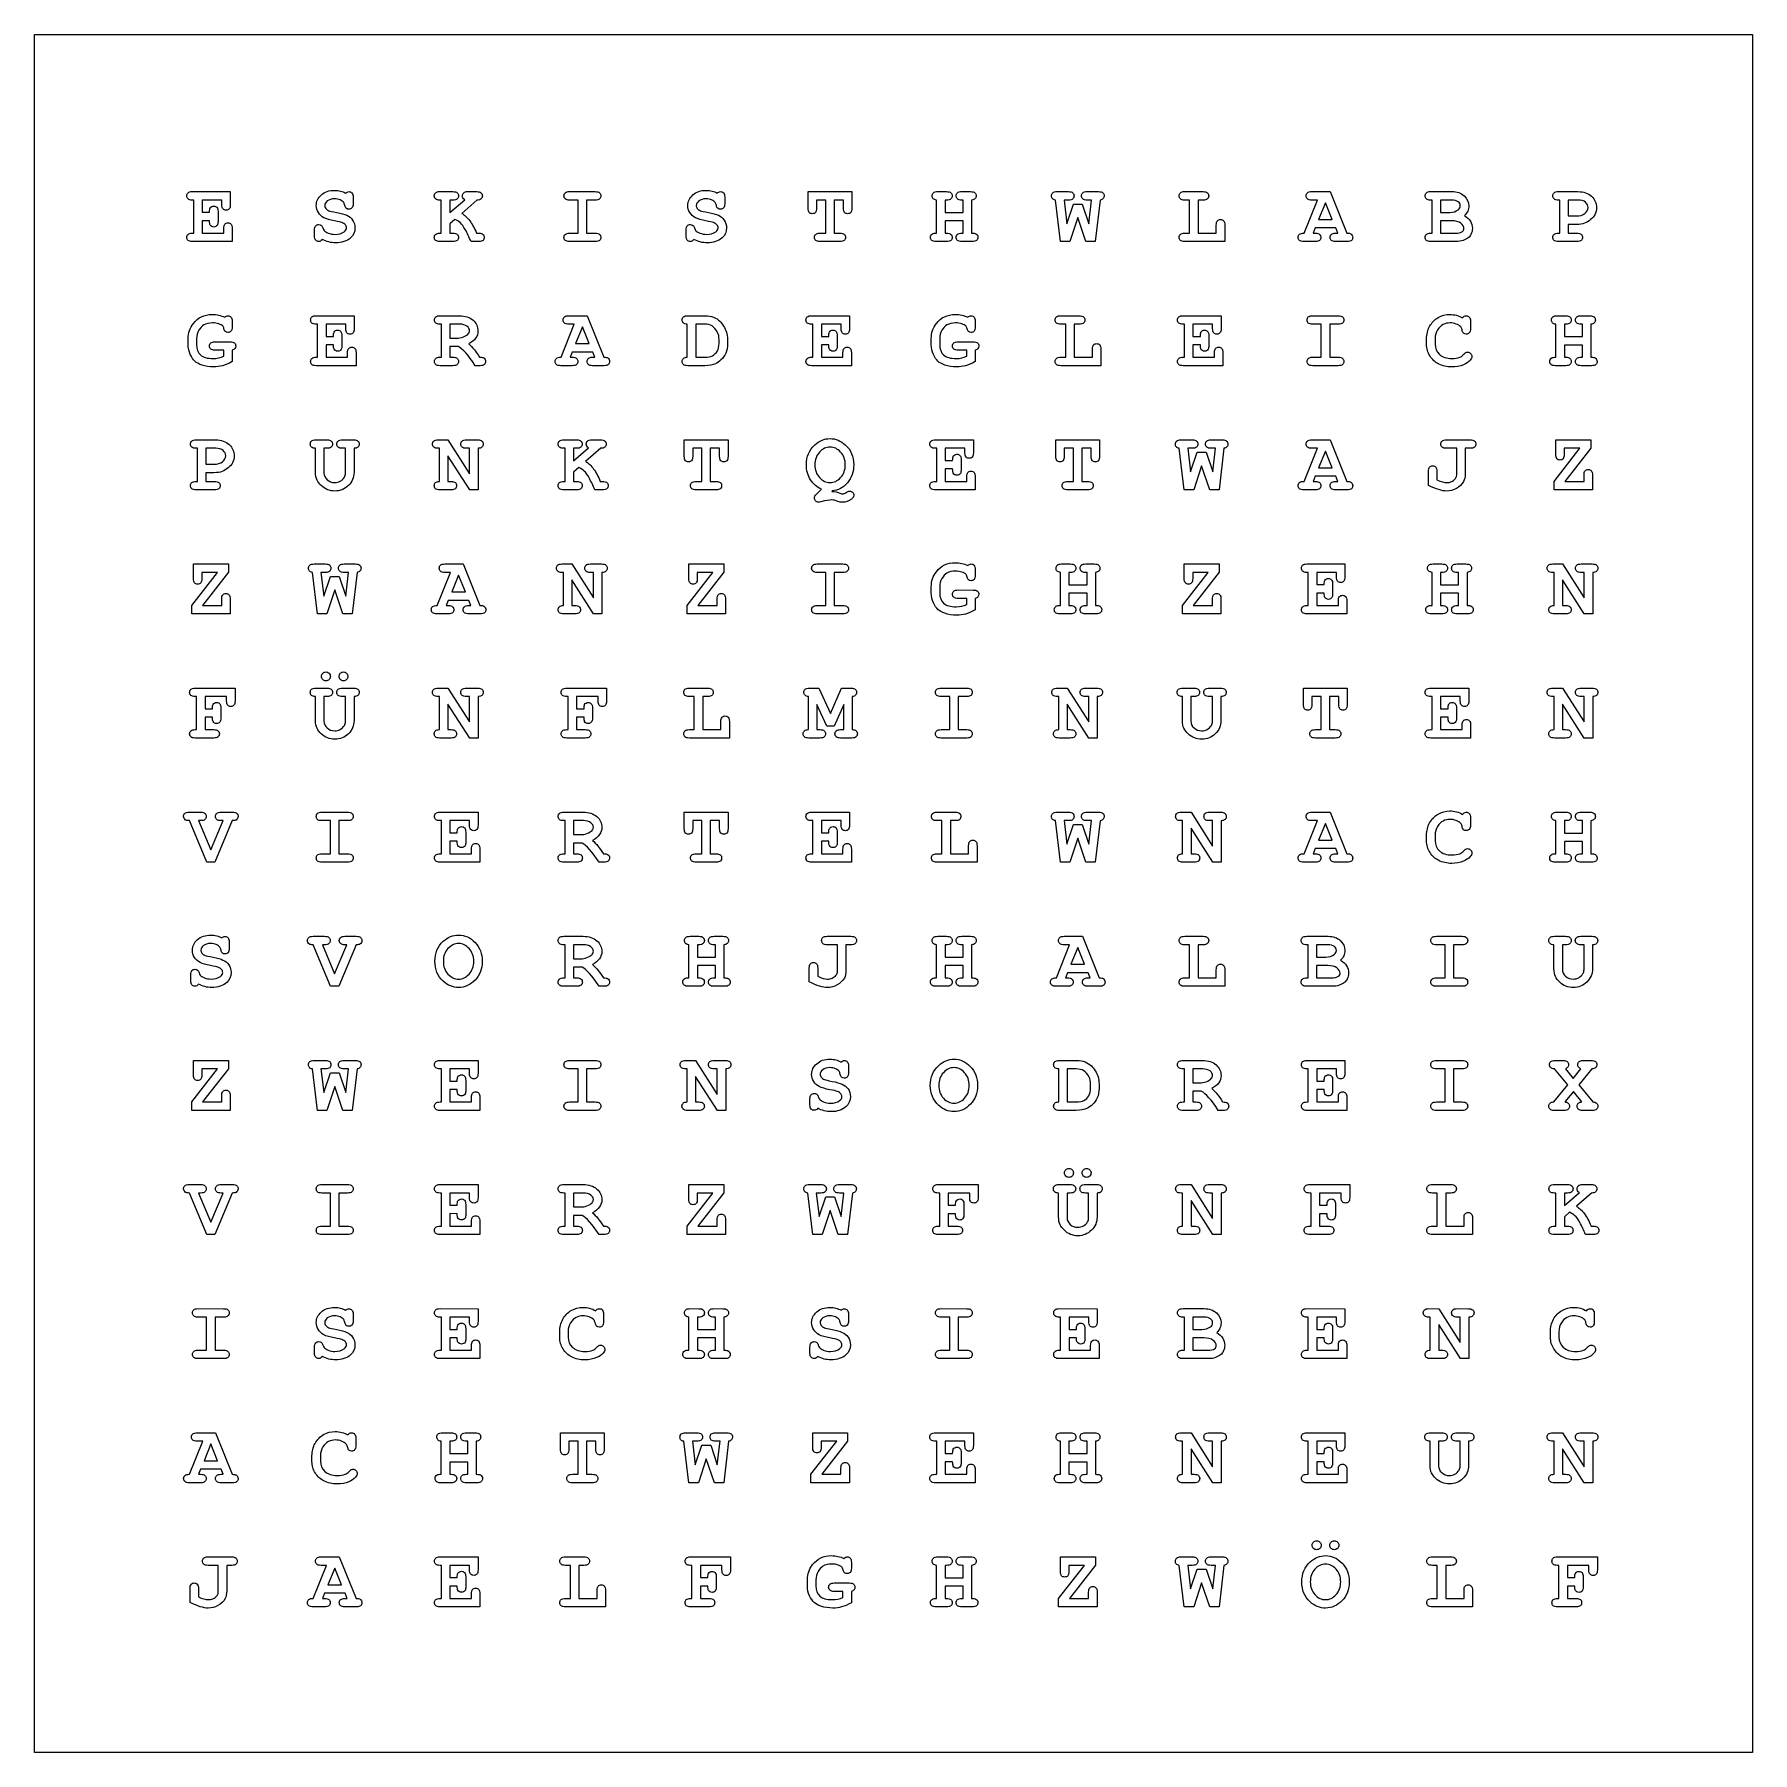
# Model space of a CAD drawing. Extents: x -6 to 224, y 54 to 284.
import ezdxf

# ---------------------------------------------------------------- set-up
doc = ezdxf.new("R2010")
doc.units = 0
doc.layers.add('Ebene_1', color=7, linetype='CONTINUOUS')

msp = doc.modelspace()

# ---------------------------------------------------------------- linework, layer by layer
at = {"layer": 'Ebene_1', "color": 2}
msp.add_lwpolyline([(-6.010717, 284.2012), (223.725, 284.2012), (223.725, 54.46548), (-6.010717, 54.46548)], close=True, dxfattribs=at)
at = {"layer": 'Ebene_1', "color": 7}
for points in [[(15.117473, 263.180947), (20.188654, 263.175447), (20.188654, 261.455655)], [(15.117473, 257.624697), (15.293862, 257.624697), (15.293862, 262.045444), (15.117473, 262.045444)], [(19.058662, 261.455655), (19.058662, 262.045456), (16.423853, 262.045456), (16.423853, 260.413858), (17.416041, 260.413858)], [(36.609358, 262.420269), (36.609358, 261.571397)], [(48.217952, 263.180947), (49.932232, 263.175447)], [(48.217952, 257.624697), (48.394341, 257.624697), (48.394341, 262.045444), (48.217952, 262.045444)], [(49.932232, 262.045456), (49.524333, 262.045456), (49.524333, 260.369761), (51.530756, 262.095065)], [(53.167862, 262.045468), (51.139389, 260.270554)], [(51.977237, 263.180959), (53.129277, 263.175459)], [(65.553672, 263.180947), (68.965695, 263.175447)], [(65.553672, 257.624697), (66.694688, 257.624697), (66.694688, 262.045444), (65.553672, 262.045444)], [(68.965695, 262.045456), (67.824679, 262.045444)], [(67.824679, 262.045444), (67.824679, 257.624697), (68.965695, 257.624697)], [(86.284882, 262.420269), (86.284882, 261.571397)], [(97.441474, 260.976086), (97.441474, 263.180947), (103.29538, 263.175447), (103.29538, 260.976098)], [(99.039998, 257.624697), (99.795163, 257.624697), (99.795163, 262.045444), (98.571465, 262.045444), (98.571465, 260.976086)], [(102.16539, 260.976098), (102.16539, 262.045456), (100.92515, 262.045444)], [(100.92515, 262.045444), (100.92515, 257.624697), (101.68583, 257.624697)], [(114.62837, 257.624694), (114.62837, 262.045441)], [(114.78271, 263.180944), (115.93475, 263.175444)], [(115.93475, 262.045453), (115.75836, 262.045453), (115.75836, 260.391807), (118.17268, 260.391807), (118.17268, 262.045453), (117.99629, 262.045453)], [(117.99629, 263.180956), (119.14833, 263.175456)], [(119.30267, 262.045465), (119.30267, 257.624718)], [(133.49647, 259.702778), (132.44916, 256.494705), (131.18137, 256.494705), (130.50888, 262.045444)], [(130.74039, 263.180947), (132.24521, 263.175447)], [(132.24521, 262.045456), (131.65541, 262.045456), (132.03024, 258.886992), (132.91769, 261.516289), (134.09178, 261.516289), (134.97373, 258.886992), (135.34855, 262.045456), (134.75875, 262.045456)], [(136.47855, 262.045468), (135.82811, 256.494729), (134.58237, 256.494729), (133.49647, 259.702778)], [(134.75875, 263.180959), (136.25806, 263.175459)], [(147.795, 263.180947), (150.24239, 263.175447)], [(147.795, 257.624697), (148.45094, 257.624697), (148.45094, 262.045444), (147.795, 262.045444)], [(150.24239, 262.045456), (149.58094, 262.045444)], [(149.58094, 262.045444), (149.58094, 257.624697), (152.01731, 257.624697), (152.01731, 258.694054)], [(163.75268, 257.624697), (165.52759, 262.045444), (164.78896, 262.045444)], [(164.78896, 263.180947), (167.23084, 263.175447), (169.4798, 257.624709)], [(180.686, 263.180947), (183.51925, 263.180947)], [(180.86239, 257.624697), (180.86239, 262.045444), (180.686, 262.045444)], [(183.46413, 262.045444), (181.99238, 262.045444), (181.99238, 260.402822)], [(197.76818, 263.180947), (200.36991, 263.175447)], [(197.76818, 257.624697), (197.94457, 257.624697), (197.94457, 262.045444), (197.76818, 262.045444)], [(200.37542, 262.045444), (199.07456, 262.045444), (199.07456, 259.917752)], [(18.54603, 260.49654), (18.54603, 259.195672)], [(181.99238, 260.402822), (183.23262, 260.402822)], [(199.07456, 259.917752), (200.12187, 259.917752)], [(20.436701, 258.236546), (20.436701, 256.494705), (15.117473, 256.494705)], [(17.416045, 259.283867), (16.423853, 259.283855)], [(16.423853, 259.283855), (16.423853, 257.624697), (19.306709, 257.624697), (19.306709, 258.236546)], [(31.455495, 257.255381), (31.455495, 258.01606)], [(50.218864, 259.465756), (49.524333, 258.875955)], [(49.524333, 258.875955), (49.524333, 257.624697), (49.932232, 257.624697)], [(53.090692, 257.624721), (53.39386, 257.624721)], [(81.131018, 257.255381), (81.131018, 258.01606)], [(118.17268, 259.261806), (115.75836, 259.261806), (115.75836, 257.624697), (115.93475, 257.624697)], [(117.99629, 257.624721), (118.17268, 257.624721), (118.17268, 259.261806)], [(153.1473, 258.694054), (153.1473, 256.494705), (147.795, 256.494705)], [(167.99152, 258.313716), (165.24647, 258.313716), (164.97086, 257.624697), (165.24647, 257.624697)], [(167.98601, 257.624714), (168.26162, 257.624714), (167.99152, 258.313716)], [(180.686, 257.624697), (180.86239, 257.624697)], [(183.48618, 259.27283), (181.99238, 259.27283), (181.99238, 257.624697)], [(181.99238, 257.624697), (183.94369, 257.624697)], [(200.14391, 258.787773), (199.07456, 258.787761)], [(199.07456, 258.787761), (199.07456, 257.624697), (200.21557, 257.624697)], [(49.932232, 256.494705), (48.217952, 256.494705)], [(53.39386, 256.494729), (52.3686, 256.494729)], [(68.965695, 256.494705), (65.553672, 256.494705)], [(101.68583, 256.494705), (99.039998, 256.494705)], [(115.93475, 256.494705), (114.5512, 256.494705)], [(119.37985, 256.494729), (117.99629, 256.494729)], [(165.24647, 256.494705), (163.72511, 256.494705)], [(169.50736, 256.494722), (167.98601, 256.494722)], [(184.00432, 256.494705), (180.686, 256.494705)], [(200.21557, 256.494705), (197.76818, 256.494705)], [(20.431189, 245.83111), (20.431189, 245.097993)], [(31.675981, 246.586279), (36.747162, 246.580779), (36.747162, 244.860987)], [(48.228977, 246.586279), (50.786616, 246.580779)], [(65.437917, 246.586279), (67.879801, 246.580779), (70.128759, 241.03004)], [(81.345992, 246.586279), (83.710706, 246.580779)], [(97.910007, 246.586279), (102.98119, 246.580779), (102.98119, 244.860987)], [(119.78223, 245.83111), (119.78223, 245.097993)], [(131.23649, 246.586279), (133.68388, 246.580779)], [(147.58554, 246.586279), (152.65672, 246.580779), (152.65672, 244.860987)], [(164.90472, 246.586279), (168.31674, 246.580779)], [(185.99972, 245.831116), (185.99972, 244.872001)], [(197.57525, 246.586277), (198.72729, 246.580777)], [(200.78884, 246.586289), (201.94088, 246.580789)], [(14.555233, 242.716747), (14.555233, 243.532546)], [(15.685225, 243.532542), (15.685225, 242.716743)], [(31.675981, 241.030028), (31.85237, 241.030028), (31.85237, 245.450775), (31.675981, 245.450775)], [(35.61717, 244.860987), (35.61717, 245.450787), (32.982361, 245.450787), (32.982361, 243.81919), (33.974549, 243.81919)], [(35.104538, 243.901872), (35.104538, 242.601004)], [(48.228977, 241.030028), (48.405365, 241.030028), (48.405365, 245.450775), (48.228977, 245.450775)], [(50.830713, 245.450775), (49.535357, 245.450775), (49.535357, 243.582155)], [(49.535357, 243.582155), (50.417301, 243.582155)], [(64.401632, 241.030028), (66.176545, 245.450775), (65.437917, 245.450775)], [(81.290871, 241.030028), (81.290871, 245.450775)], [(83.611487, 245.450775), (82.420862, 245.450775), (82.420862, 241.030028)], [(97.910007, 241.030028), (98.086396, 241.030028), (98.086396, 245.450775), (97.910007, 245.450775)], [(101.8512, 244.860987), (101.8512, 245.450787), (99.216387, 245.450787), (99.216387, 243.81919), (100.20857, 243.81919)], [(101.33858, 243.901872), (101.33858, 242.601004)], [(113.90628, 242.716747), (113.90628, 243.532546)], [(115.03627, 243.532542), (115.03627, 242.716743)], [(131.23649, 241.030028), (131.89243, 241.030028), (131.89243, 245.450775), (131.23649, 245.450775)], [(133.68388, 245.450787), (133.02243, 245.450775)], [(133.02243, 245.450775), (133.02243, 241.030028), (135.4588, 241.030028), (135.4588, 242.099386)], [(147.58554, 241.030028), (147.76193, 241.030028), (147.76193, 245.450775), (147.58554, 245.450775)], [(151.52673, 244.860987), (151.52673, 245.450787), (148.89192, 245.450787), (148.89192, 243.81919), (149.8841, 243.81919)], [(151.01411, 243.901872), (151.01411, 242.601004)], [(164.90472, 241.030028), (166.04573, 241.030028), (166.04573, 245.450775), (164.90472, 245.450775)], [(168.31674, 245.450787), (167.17572, 245.450775)], [(167.17572, 245.450775), (167.17572, 241.030028), (168.31674, 241.030028)], [(197.42091, 241.030026), (197.42091, 245.450773)], [(198.72729, 245.450785), (198.5509, 245.450785), (198.5509, 243.797139), (200.96523, 243.797139), (200.96523, 245.450785), (200.78884, 245.450785)], [(202.09522, 245.450797), (202.09522, 241.03005)], [(18.149157, 243.102594), (20.155581, 243.097094)], [(19.301197, 241.156804), (19.301197, 241.96709), (18.149157, 241.96709)], [(20.431189, 241.967094), (20.431189, 240.451252)], [(36.995209, 241.641877), (36.995209, 239.900037), (31.675981, 239.900037)], [(33.974553, 242.689198), (32.982361, 242.689186)], [(32.982361, 242.689186), (32.982361, 241.030028), (35.865217, 241.030028), (35.865217, 241.641877)], [(50.654324, 242.45218), (49.535357, 242.452164)], [(49.535357, 242.452164), (49.535357, 241.030028), (49.943256, 241.030028)], [(68.640478, 241.719047), (65.895425, 241.719047), (65.619818, 241.030028), (65.895425, 241.030028)], [(68.634966, 241.030044), (68.910573, 241.030044), (68.640478, 241.719047)], [(85.535229, 242.882112), (85.535229, 243.416791)], [(86.66522, 243.389242), (86.66522, 242.849051)], [(103.22923, 241.641877), (103.22923, 239.900037), (97.910007, 239.900037)], [(100.20857, 242.689198), (99.216387, 242.689186)], [(99.216387, 242.689186), (99.216387, 241.030028), (102.09924, 241.030028), (102.09924, 241.641877)], [(117.5002, 243.102594), (119.50662, 243.097094)], [(118.65224, 241.156804), (118.65224, 241.96709), (117.5002, 241.96709)], [(119.78223, 241.967094), (119.78223, 240.451252)], [(136.58879, 242.099386), (136.58879, 239.900037), (131.23649, 239.900037)], [(152.90476, 241.641877), (152.90476, 239.900037), (147.58554, 239.900037)], [(149.8841, 242.689198), (148.89192, 242.689186)], [(148.89192, 242.689186), (148.89192, 241.030028), (151.77477, 241.030028), (151.77477, 241.641877)], [(180.13479, 242.74982), (180.13479, 243.516009)], [(181.26478, 243.504987), (181.26478, 242.771871)], [(200.96523, 242.667138), (198.5509, 242.667138), (198.5509, 241.030028), (198.72729, 241.030028)], [(200.78884, 241.030052), (200.96523, 241.030052), (200.96523, 242.667138)], [(49.943256, 239.900037), (48.228977, 239.900037)], [(53.575765, 239.900053), (52.930843, 239.900053)], [(65.895425, 239.900037), (64.374071, 239.900037)], [(70.15632, 239.900053), (68.634966, 239.900053)], [(83.617, 239.900049), (81.345992, 239.900049)], [(82.420862, 241.030028), (83.622512, 241.030028)], [(168.31674, 239.900037), (164.90472, 239.900037)], [(198.72729, 239.900037), (197.34374, 239.900037)], [(202.17239, 239.900061), (200.78884, 239.900061)], [(15.624591, 229.99161), (18.226327, 229.98611)], [(31.631884, 229.986098), (33.114653, 229.991598)], [(35.187222, 229.991598), (36.669992, 229.986098)], [(47.98093, 229.99161), (49.28731, 229.98611), (52.175678, 225.45512), (52.175678, 228.856119), (51.767779, 228.856119)], [(51.767779, 229.991622), (53.250548, 229.986122)], [(64.776458, 229.99161), (66.490738, 229.98611)], [(68.535743, 229.991622), (69.687783, 229.986122)], [(80.882972, 227.786749), (80.882972, 229.99161), (86.736878, 229.98611), (86.736878, 227.786761)], [(114.46852, 229.99161), (119.5397, 229.98611), (119.5397, 228.266318)], [(130.55849, 227.786749), (130.55849, 229.99161), (136.4124, 229.98611), (136.4124, 227.786761)], [(147.2989, 229.99161), (148.80372, 229.98611)], [(151.31726, 229.991622), (152.81657, 229.986122)], [(164.78896, 229.99161), (167.23084, 229.98611), (169.4798, 224.435372)], [(182.79169, 229.99161), (185.95566, 229.98611)], [(197.40388, 228.04582), (197.40388, 229.99161), (202.07819, 229.98611), (202.07819, 228.883679), (198.61705, 224.43536)], [(15.624591, 224.43536), (15.80098, 224.43536), (15.80098, 228.856107), (15.624591, 228.856107)], [(18.231839, 228.856107), (16.930971, 228.856107), (16.930971, 226.728415)], [(31.576762, 225.653546), (31.576762, 228.856107)], [(33.114653, 228.856095), (32.706753, 228.856095), (32.706753, 225.554315)], [(35.595122, 225.554315), (35.595122, 228.856095), (35.187222, 228.856095)], [(36.725113, 228.856107), (36.725113, 225.653546)], [(48.157319, 224.43536), (48.157319, 228.856107), (47.98093, 228.856107)], [(53.311182, 228.856131), (53.311182, 223.305392), (52.192215, 223.305392), (49.28731, 227.852895)], [(49.28731, 227.852895), (49.28731, 224.43536), (49.695209, 224.43536)], [(64.776458, 224.43536), (64.952847, 224.43536), (64.952847, 228.856107), (64.776458, 228.856107)], [(66.490738, 228.856119), (66.082839, 228.856119), (66.082839, 227.180424), (68.089262, 228.905728)], [(69.726368, 228.856131), (67.697895, 227.081217)], [(82.481496, 224.43536), (83.236661, 224.43536), (83.236661, 228.856107), (82.012963, 228.856107), (82.012963, 227.786749)], [(85.606887, 227.786761), (85.606887, 228.856119), (84.366652, 228.856107)], [(84.366652, 228.856107), (84.366652, 224.43536), (85.12733, 224.43536)], [(114.46852, 224.43536), (114.64491, 224.43536), (114.64491, 228.856107), (114.46852, 228.856107)], [(118.40971, 228.266318), (118.40971, 228.856119), (115.7749, 228.856119), (115.7749, 227.224521), (116.76708, 227.224521)], [(132.15702, 224.43536), (132.91218, 224.43536), (132.91218, 228.856107), (131.68848, 228.856107), (131.68848, 227.786749)], [(135.28241, 227.786761), (135.28241, 228.856119), (134.04217, 228.856107)], [(134.04217, 228.856107), (134.04217, 224.43536), (134.80285, 224.43536)], [(150.05498, 226.513441), (149.00767, 223.305368), (147.73988, 223.305368), (147.06739, 228.856107)], [(148.80372, 228.856119), (148.21392, 228.856119), (148.58875, 225.697655), (149.4762, 228.326952), (150.65029, 228.326952), (151.53224, 225.697655), (151.90706, 228.856119), (151.31726, 228.856119)], [(153.03706, 228.856131), (152.38662, 223.305392), (151.14088, 223.305392), (150.05498, 226.513441)], [(163.75268, 224.43536), (165.52759, 228.856107), (164.78896, 228.856107)], [(184.16421, 225.570863), (184.16421, 228.856107), (182.79169, 228.856107)], [(185.95566, 228.856119), (185.29416, 228.856107)], [(185.29416, 228.856107), (185.29416, 225.438572)], [(202.3157, 225.273207), (202.3097, 223.305368), (197.17237, 223.305368), (197.17237, 224.43536), (200.61747, 228.856107), (198.53388, 228.856107), (198.53388, 228.04582)], [(16.930971, 226.728415), (17.97828, 226.728415)], [(18.000329, 225.598436), (16.930971, 225.598424)], [(16.930971, 225.598424), (16.930971, 224.43536), (18.071987, 224.43536)], [(66.77737, 226.276419), (66.082839, 225.686619)], [(66.082839, 225.686619), (66.082839, 224.43536), (66.490738, 224.43536)], [(116.76708, 226.09453), (115.7749, 226.094518)], [(115.7749, 226.094518), (115.7749, 224.43536), (118.65775, 224.43536), (118.65775, 225.047209)], [(117.89709, 227.307204), (117.89709, 226.006335)], [(180.38835, 223.889657), (180.38835, 225.747252)], [(181.51834, 225.747252), (181.51834, 224.639309)], [(198.61705, 224.43536), (201.1802, 224.43536), (201.1802, 225.273207)], [(18.071987, 223.305368), (15.624591, 223.305368)], [(49.695209, 223.305368), (48.21244, 223.305368)], [(66.490738, 223.305368), (64.776458, 223.305368)], [(69.952366, 223.305392), (68.92711, 223.305392)], [(69.649198, 224.435384), (69.952366, 224.435384)], [(85.12733, 223.305368), (82.481496, 223.305368)], [(98.510801, 222.682493), (99.232894, 223.382536)], [(100.63852, 223.151028), (100.60542, 223.101418)], [(119.78774, 225.047209), (119.78774, 223.305368), (114.46852, 223.305368)], [(134.80285, 223.305368), (132.15702, 223.305368)], [(165.24647, 223.305368), (163.72511, 223.305368)], [(167.99152, 225.124379), (165.24647, 225.124379), (164.97086, 224.43536), (165.24647, 224.43536)], [(167.98601, 224.435377), (168.26162, 224.435377), (167.99152, 225.124379)], [(169.50736, 223.305385), (167.98601, 223.305385)], [(20.172117, 208.678539), (20.166617, 206.7107), (15.02929, 206.7107), (15.02929, 207.840691), (18.474386, 212.261438), (16.39078, 212.261438), (16.39078, 211.451152)], [(15.260789, 211.451152), (15.260789, 213.396942), (19.935095, 213.391442), (19.935095, 212.289011), (16.473463, 207.840691)], [(34.145425, 209.918773), (33.098116, 206.7107), (31.830321, 206.7107), (31.157838, 212.261438)], [(31.389349, 213.396942), (32.894167, 213.391442)], [(32.894167, 212.26145), (32.304366, 212.26145), (32.679193, 209.102986), (33.566649, 211.732283), (34.740738, 211.732283), (35.622683, 209.102986), (35.997509, 212.26145), (35.407709, 212.26145)], [(37.1275, 212.261462), (36.477066, 206.7107), (35.23132, 206.7107), (34.145425, 209.918773)], [(35.407709, 213.396954), (36.907014, 213.391454)], [(47.843126, 207.840691), (49.618039, 212.261438), (48.879411, 212.261438)], [(48.879411, 213.396942), (51.321295, 213.391442), (53.570253, 207.840703)], [(64.539436, 213.396942), (65.845816, 213.391442), (68.734184, 208.860452), (68.734184, 212.26145), (68.326285, 212.26145)], [(64.715825, 207.840691), (64.715825, 212.261438), (64.539436, 212.261438)], [(69.869688, 212.261462), (69.869688, 206.7107), (68.750721, 206.7107), (65.845816, 211.258226)], [(68.326285, 213.396954), (69.809054, 213.391454)], [(86.406149, 208.678539), (86.400649, 206.7107), (81.26331, 206.7107), (81.26331, 207.840691), (84.708406, 212.261438), (82.624812, 212.261438), (82.624812, 211.451152)], [(81.494821, 211.451152), (81.494821, 213.396942), (86.169127, 213.391442), (86.169127, 212.289011), (82.707494, 207.840691)], [(98.670684, 213.396942), (102.08271, 213.391442)], [(98.670684, 207.840691), (99.8117, 207.840691), (99.8117, 212.261438), (98.670684, 212.261438)], [(102.08271, 212.26145), (100.94169, 212.261438)], [(100.94169, 212.261438), (100.94169, 207.840691), (102.08271, 207.840691)], [(119.78223, 212.641773), (119.78223, 211.908656)], [(131.18688, 207.840689), (131.18688, 212.261436)], [(131.34122, 213.39694), (132.49326, 213.39144)], [(132.49326, 212.261448), (132.31687, 212.261448), (132.31687, 210.607802), (134.73119, 210.607802), (134.73119, 212.261448), (134.5548, 212.261448)], [(134.5548, 213.396952), (135.70684, 213.391452)], [(135.86118, 212.26146), (135.86118, 207.840713)], [(152.64018, 208.678539), (152.63418, 206.7107), (147.49685, 206.7107), (147.49685, 207.840691), (150.94195, 212.261438), (148.85835, 212.261438), (148.85835, 211.451152)], [(147.72836, 211.451152), (147.72836, 213.396942), (152.40267, 213.391442), (152.40267, 212.289011), (148.94153, 207.840691)], [(164.14404, 213.396942), (169.21522, 213.391442), (169.21522, 211.67165)], [(164.14404, 207.840691), (164.32043, 207.840691), (164.32043, 212.261438), (164.14404, 212.261438)], [(168.08523, 211.67165), (168.08523, 212.26145), (165.45042, 212.26145), (165.45042, 210.629853), (166.44261, 210.629853)], [(180.86239, 207.840689), (180.86239, 212.261436)], [(181.01673, 213.39694), (182.16877, 213.39144)], [(182.16877, 212.261448), (181.99238, 212.261448), (181.99238, 210.607802), (184.40671, 210.607802), (184.40671, 212.261448), (184.23032, 212.261448)], [(184.23032, 213.396952), (185.38236, 213.391452)], [(185.5367, 212.26146), (185.5367, 207.840713)], [(197.0075, 213.396942), (198.31388, 213.391442), (201.20225, 208.860452), (201.20225, 212.26145), (200.79435, 212.26145)], [(197.18389, 207.840691), (197.18389, 212.261438), (197.0075, 212.261438)], [(202.33775, 212.261462), (202.33775, 206.7107), (201.21878, 206.7107), (198.31388, 211.258226)], [(200.79435, 213.396954), (202.27712, 213.391454)], [(65.845816, 211.258226), (65.845816, 207.840691), (66.253715, 207.840691)], [(113.90628, 209.52741), (113.90628, 210.343209)], [(115.03627, 210.343205), (115.03627, 209.527406)], [(117.5002, 209.913257), (119.50662, 209.907757)], [(134.73119, 209.477801), (132.31687, 209.477801), (132.31687, 207.840691), (132.49326, 207.840691)], [(134.5548, 207.840715), (134.73119, 207.840715), (134.73119, 209.477801)], [(166.44261, 209.499861), (165.45042, 209.499849)], [(165.45042, 209.499849), (165.45042, 207.840691), (168.33327, 207.840691), (168.33327, 208.45254)], [(167.57262, 210.712535), (167.57262, 209.411667)], [(184.40671, 209.477801), (181.99238, 209.477801), (181.99238, 207.840691), (182.16877, 207.840691)], [(184.23032, 207.840715), (184.40671, 207.840715), (184.40671, 209.477801)], [(198.31388, 211.258226), (198.31388, 207.840691), (198.72178, 207.840691)], [(16.473463, 207.840691), (19.036614, 207.840691), (19.036614, 208.678539)], [(52.081972, 208.52971), (49.336919, 208.52971), (49.061312, 207.840691), (49.336919, 207.840691)], [(52.07646, 207.840707), (52.352067, 207.840707), (52.081972, 208.52971)], [(82.707494, 207.840691), (85.270646, 207.840691), (85.270646, 208.678539)], [(118.65224, 207.967467), (118.65224, 208.777753), (117.5002, 208.777753)], [(119.78223, 208.777757), (119.78223, 207.261915)], [(148.94153, 207.840691), (151.50468, 207.840691), (151.50468, 208.678539)], [(169.46327, 208.45254), (169.46327, 206.7107), (164.14404, 206.7107)], [(49.336919, 206.7107), (47.815565, 206.7107)], [(53.597814, 206.710716), (52.07646, 206.710716)], [(66.253715, 206.7107), (64.770946, 206.7107)], [(102.08271, 206.7107), (98.670684, 206.7107)], [(132.49326, 206.7107), (131.10971, 206.7107)], [(135.93835, 206.710724), (134.5548, 206.710724)], [(182.16877, 206.7107), (180.78522, 206.7107)], [(185.61387, 206.710724), (184.23032, 206.710724)], [(198.72178, 206.7107), (197.23901, 206.7107)], [(15.503324, 196.80227), (20.822552, 196.79627), (20.822552, 195.07097)], [(15.503324, 191.24602), (15.679713, 191.24602), (15.679713, 195.66677), (15.503324, 195.66677)], [(19.69256, 195.07097), (19.69256, 195.66628), (16.809704, 195.66628), (16.809704, 194.02917), (17.801892, 194.02917)], [(31.576762, 192.46421), (31.576762, 195.66677)], [(31.631884, 196.79676), (33.114653, 196.80276)], [(33.114653, 195.66726), (32.706753, 195.66726), (32.706753, 192.36548)], [(35.187222, 196.80276), (36.669992, 196.79676)], [(35.595122, 192.36548), (35.595122, 195.66726), (35.187222, 195.66726)], [(36.725113, 195.66677), (36.725113, 192.46421)], [(47.98093, 196.80227), (49.28731, 196.79627), (52.175678, 192.26528), (52.175678, 195.66628), (51.767779, 195.66628)], [(48.157319, 191.24602), (48.157319, 195.66677), (47.98093, 195.66677)], [(53.311182, 195.66579), (53.311182, 190.11505), (52.192215, 190.11505), (49.28731, 194.66356)], [(51.767779, 196.80178), (53.250548, 196.79578)], [(65.178845, 196.80227), (70.498073, 196.79627), (70.498073, 195.07097)], [(65.178845, 191.24602), (65.355234, 191.24602), (65.355234, 195.66677), (65.178845, 195.66677)], [(69.368082, 195.07097), (69.368082, 195.66628), (66.485226, 195.66628), (66.485226, 194.02917), (67.477413, 194.02917)], [(81.560966, 196.80227), (84.008362, 196.79627)], [(81.560966, 191.24602), (82.216913, 191.24602), (82.216913, 195.66677), (81.560966, 195.66677)], [(83.346904, 195.66677), (83.346904, 191.24602), (85.783276, 191.24602), (85.783276, 192.31538)], [(84.008362, 195.66628), (83.346904, 195.66677)], [(97.480059, 191.24602), (97.480059, 195.66677)], [(97.634399, 196.80227), (98.874634, 196.79627), (100.41252, 193.39527), (101.92285, 196.80178), (103.17411, 196.79578)], [(103.32845, 195.66579), (103.32845, 191.24504)], [(115.22919, 196.80227), (118.64122, 196.79627)], [(115.22919, 191.24602), (116.37021, 191.24602), (116.37021, 195.66677), (115.22919, 195.66677)], [(117.5002, 195.66677), (117.5002, 191.24602), (118.64122, 191.24602)], [(118.64122, 195.66628), (117.5002, 195.66677)], [(130.77347, 196.80227), (132.07985, 196.79627), (134.96822, 192.26528), (134.96822, 195.66628), (134.56032, 195.66628)], [(130.94986, 191.24602), (130.94986, 195.66677), (130.77347, 195.66677)], [(136.10372, 195.66579), (136.10372, 190.11505), (134.98475, 190.11505), (132.07985, 194.66356)], [(134.56032, 196.80178), (136.04309, 196.79578)], [(147.48632, 192.46421), (147.48632, 195.66677)], [(147.54144, 196.79676), (149.02421, 196.80276)], [(149.02421, 195.66726), (148.61631, 195.66726), (148.61631, 192.36548)], [(151.09678, 196.80276), (152.57955, 196.79676)], [(151.50468, 192.36548), (151.50468, 195.66726), (151.09678, 195.66726)], [(152.63467, 195.66677), (152.63467, 192.46421)], [(163.67551, 194.59741), (163.67551, 196.80227), (169.52941, 196.79627), (169.52941, 194.59692)], [(165.27403, 191.24602), (166.02919, 191.24602), (166.02919, 195.66677), (164.8055, 195.66677), (164.8055, 194.59741)], [(167.15919, 195.66677), (167.15919, 191.24602), (167.91986, 191.24602)], [(168.39942, 194.59692), (168.39942, 195.66628), (167.15919, 195.66677)], [(180.70254, 196.80227), (185.77372, 196.79627), (185.77372, 195.07648)], [(180.70254, 191.24602), (180.87893, 191.24602), (180.87893, 195.66677), (180.70254, 195.66677)], [(184.64373, 195.07648), (184.64373, 195.66628), (182.00892, 195.66628), (182.00892, 194.03468), (183.00111, 194.03468)], [(197.0075, 196.80227), (198.31388, 196.79627), (201.20225, 192.26528), (201.20225, 195.66628), (200.79435, 195.66628)], [(197.18389, 191.24602), (197.18389, 195.66677), (197.0075, 195.66677)], [(202.33775, 195.66579), (202.33775, 190.11505), (201.21878, 190.11505), (198.31388, 194.66356)], [(200.79435, 196.80178), (202.27712, 196.79578)], [(18.931881, 194.11185), (18.931881, 192.81098)], [(49.28731, 194.66356), (49.28731, 191.24602), (49.695209, 191.24602)], [(68.607402, 194.11185), (68.607402, 192.81098)], [(98.61005, 194.61395), (98.61005, 191.24602), (99.01795, 191.24602)], [(101.78505, 191.24504), (102.19846, 191.24504), (102.19846, 194.61297), (100.90311, 191.70255), (99.921943, 191.70255), (98.61005, 194.61395)], [(132.07985, 194.66356), (132.07985, 191.24602), (132.48775, 191.24602)], [(184.13112, 194.11736), (184.13112, 192.8165)], [(198.31388, 194.66356), (198.31388, 191.24602), (198.72178, 191.24602)], [(16.809704, 192.89967), (16.809704, 191.24602), (17.967256, 191.24602)], [(17.801892, 192.89918), (16.809704, 192.89967)], [(66.485226, 192.89967), (66.485226, 191.24602), (67.642778, 191.24602)], [(67.477413, 192.89918), (66.485226, 192.89967)], [(86.913267, 192.31538), (86.913267, 190.11603), (81.560966, 190.11603)], [(186.02177, 191.85787), (186.02177, 190.11603), (180.70254, 190.11603)], [(182.00892, 192.90518), (182.00892, 191.24602), (184.89178, 191.24602), (184.89178, 191.85787)], [(183.0011, 192.90469), (182.00892, 192.90518)], [(17.967256, 190.11603), (15.503324, 190.11603)], [(49.695209, 190.11603), (48.21244, 190.11603)], [(67.642778, 190.11603), (65.178845, 190.11603)], [(99.01795, 190.11603), (97.53518, 190.11603)], [(103.27333, 190.11505), (101.78505, 190.11505)], [(118.64122, 190.11603), (115.22919, 190.11603)], [(132.48775, 190.11603), (131.00498, 190.11603)], [(167.91986, 190.11603), (165.27403, 190.11603)], [(198.72178, 190.11603), (197.23901, 190.11603)], [(14.693037, 180.2076), (16.219904, 180.2016)], [(18.959444, 180.2076), (20.475286, 180.2016)], [(32.436658, 180.2076), (35.848681, 180.2016)], [(48.234489, 180.2076), (53.30567, 180.2016), (53.30567, 178.48181)], [(64.787483, 180.2076), (67.345122, 180.2016)], [(80.882972, 178.00274), (80.882972, 180.2076), (86.736878, 180.2016), (86.736878, 178.00225)], [(97.910007, 180.2076), (102.98119, 180.2016), (102.98119, 178.48181)], [(114.67798, 180.2076), (117.12537, 180.2016)], [(130.74039, 180.2076), (132.24521, 180.2016)], [(134.75875, 180.20711), (136.25806, 180.20111)], [(147.33198, 180.2076), (148.63836, 180.2016), (151.52673, 175.67061), (151.52673, 179.07161), (151.11883, 179.07161)], [(151.11883, 180.20711), (152.6016, 180.20111)], [(164.78896, 180.2076), (167.23084, 180.2016), (169.4798, 174.65086)], [(185.99972, 179.45248), (185.99972, 178.49337)], [(197.57525, 180.20762), (198.72729, 180.20162)], [(200.78884, 180.20713), (201.94088, 180.20113)], [(20.447725, 179.07161), (18.127109, 173.52087), (17.041214, 173.52087), (14.72611, 179.0721)], [(16.219904, 179.07161), (15.95532, 179.07161), (17.581405, 175.1695)], [(17.581405, 175.1695), (19.218515, 179.0721), (18.959444, 179.0721)], [(32.436658, 174.65135), (33.577674, 174.65135), (33.577674, 179.0721), (32.436658, 179.0721)], [(34.707665, 179.0721), (34.707665, 174.65135), (35.848681, 174.65135)], [(35.848681, 179.07161), (34.707665, 179.0721)], [(48.234489, 174.65135), (48.410878, 174.65135), (48.410878, 179.0721), (48.234489, 179.0721)], [(52.175678, 178.48181), (52.175678, 179.07161), (49.540869, 179.07161), (49.540869, 177.44001), (50.533057, 177.44001)], [(51.663046, 177.5227), (51.663046, 176.22183)], [(64.787483, 174.65135), (64.963871, 174.65135), (64.963871, 179.0721), (64.787483, 179.0721)], [(67.389219, 179.0721), (66.093863, 179.0721), (66.093863, 177.20348)], [(66.093863, 177.20348), (66.975807, 177.20348)], [(82.481496, 174.65135), (83.236661, 174.65135), (83.236661, 179.0721), (82.012963, 179.0721), (82.012963, 178.00274)], [(84.366652, 179.0721), (84.366652, 174.65135), (85.12733, 174.65135)], [(85.606887, 178.00225), (85.606887, 179.07161), (84.366652, 179.0721)], [(97.910007, 174.65135), (98.086396, 174.65135), (98.086396, 179.0721), (97.910007, 179.0721)], [(101.8512, 178.48181), (101.8512, 179.07161), (99.216387, 179.07161), (99.216387, 177.44001), (100.20857, 177.44001)], [(101.33858, 177.5227), (101.33858, 176.22183)], [(114.67798, 174.65135), (115.33392, 174.65135), (115.33392, 179.0721), (114.67798, 179.0721)], [(116.46392, 179.0721), (116.46392, 174.65135), (118.90029, 174.65135), (118.90029, 175.72071)], [(117.12537, 179.07161), (116.46392, 179.0721)], [(133.49647, 176.72944), (132.44916, 173.52136), (131.18137, 173.52136), (130.50888, 179.0721)], [(132.24521, 179.07161), (131.65541, 179.07161), (132.03024, 175.91315), (132.91769, 178.54244), (134.09178, 178.54244), (134.97373, 175.91315), (135.34855, 179.07161), (134.75875, 179.07161)], [(136.47855, 179.07112), (135.82811, 173.52038), (134.58237, 173.52038), (133.49647, 176.72944)], [(147.50837, 174.65135), (147.50837, 179.0721), (147.33198, 179.0721)], [(152.66223, 179.07112), (152.66223, 173.52038), (151.54326, 173.52038), (148.63836, 178.06889)], [(148.63836, 178.06889), (148.63836, 174.65135), (149.04626, 174.65135)], [(163.75268, 174.65135), (165.52759, 179.0721), (164.78896, 179.0721)], [(180.13479, 176.37117), (180.13479, 177.13736)], [(181.26478, 177.12635), (181.26478, 176.39323)], [(197.42091, 174.65137), (197.42091, 179.07212)], [(198.72729, 179.07163), (198.5509, 179.07163), (198.5509, 177.41799), (200.96523, 177.41799), (200.96523, 179.07163), (200.78884, 179.07163)], [(202.09522, 179.07114), (202.09522, 174.65039)], [(53.553717, 175.2632), (53.553717, 173.52136), (48.234489, 173.52136)], [(49.540869, 176.31051), (49.540869, 174.65135), (52.423725, 174.65135), (52.423725, 175.2632)], [(50.533061, 176.31002), (49.540869, 176.31051)], [(66.093863, 176.07349), (66.093863, 174.65135), (66.501762, 174.65135)], [(67.21283, 176.07299), (66.093863, 176.07349)], [(103.22923, 175.2632), (103.22923, 173.52136), (97.910007, 173.52136)], [(99.216387, 176.31051), (99.216387, 174.65135), (102.09924, 174.65135), (102.09924, 175.2632)], [(100.20857, 176.31002), (99.216387, 176.31051)], [(120.03028, 175.72071), (120.03028, 173.52136), (114.67798, 173.52136)], [(167.99152, 175.34037), (165.24647, 175.34037), (164.97086, 174.65135), (165.24647, 174.65135)], [(167.98601, 174.65085), (168.26162, 174.65085), (167.99152, 175.34037)], [(200.96523, 176.28846), (198.5509, 176.28846), (198.5509, 174.65135), (198.72729, 174.65135)], [(200.78884, 174.65037), (200.96523, 174.65037), (200.96523, 176.28846)], [(35.848681, 173.52136), (32.436658, 173.52136)], [(66.501762, 173.52136), (64.787483, 173.52136)], [(70.134271, 173.52086), (69.489349, 173.52086)], [(85.12733, 173.52136), (82.481496, 173.52136)], [(149.04626, 173.52136), (147.56349, 173.52136)], [(165.24647, 173.52136), (163.72511, 173.52136)], [(169.50736, 173.52086), (167.98601, 173.52086)], [(198.72729, 173.52136), (197.34374, 173.52136)], [(202.17239, 173.52038), (200.78884, 173.52038)], [(31.251545, 163.61246), (32.778411, 163.60646)], [(35.517952, 163.61294), (37.033794, 163.60694)], [(64.787483, 163.61294), (67.345122, 163.60694)], [(81.665697, 163.61295), (82.817737, 163.60695)], [(84.879283, 163.61247), (86.031323, 163.60647)], [(99.999153, 163.61294), (103.16313, 163.60694)], [(114.78271, 163.61295), (115.93475, 163.60695)], [(117.99629, 163.61247), (119.14833, 163.60647)], [(131.67195, 163.61294), (134.11383, 163.60694), (136.36279, 158.05621)], [(147.795, 163.61294), (150.24239, 163.60694)], [(164.1275, 163.61294), (166.96075, 163.61294)], [(181.46322, 163.61294), (184.87524, 163.60694)], [(197.21696, 163.60742), (198.69973, 163.61342)], [(200.7723, 163.61342), (202.25507, 163.60742)], [(20.05085, 162.85229), (20.05085, 162.00342)], [(37.006233, 162.47695), (34.685616, 156.92621), (33.599722, 156.92621), (31.284618, 162.47695)], [(32.778411, 162.47647), (32.513828, 162.47647), (34.139913, 158.57483)], [(34.139913, 158.57483), (35.777023, 162.47743), (35.517952, 162.47743)], [(64.787483, 158.05669), (64.963871, 158.05669), (64.963871, 162.47743), (64.787483, 162.47743)], [(67.389219, 162.47743), (66.093863, 162.47743), (66.093863, 160.60881)], [(81.511357, 158.0567), (81.511357, 162.47744)], [(82.817737, 162.47696), (82.641348, 162.47696), (82.641348, 160.82332), (85.055672, 160.82332), (85.055672, 162.47696), (84.879283, 162.47696)], [(86.185663, 162.47648), (86.185663, 158.05574)], [(101.37168, 159.19219), (101.37168, 162.47743), (99.999153, 162.47743)], [(102.50163, 162.47743), (102.50163, 159.0599)], [(103.16313, 162.47695), (102.50163, 162.47743)], [(114.62837, 158.0567), (114.62837, 162.47744)], [(115.93475, 162.47696), (115.75836, 162.47696), (115.75836, 160.82332), (118.17268, 160.82332), (118.17268, 162.47696), (117.99629, 162.47696)], [(119.30267, 162.47648), (119.30267, 158.05574)], [(130.63566, 158.05669), (132.41058, 162.47743), (131.67195, 162.47743)], [(147.795, 158.05669), (148.45094, 158.05669), (148.45094, 162.47743), (147.795, 162.47743)], [(149.58094, 162.47743), (149.58094, 158.05669), (152.01731, 158.05669), (152.01731, 159.12604)], [(150.24239, 162.47695), (149.58094, 162.47743)], [(164.30389, 158.05669), (164.30389, 162.47743), (164.1275, 162.47743)], [(166.90563, 162.47743), (165.43388, 162.47743), (165.43388, 160.83481)], [(165.43388, 160.83481), (166.67412, 160.83481)], [(181.46322, 158.05669), (182.60423, 158.05669), (182.60423, 162.47743), (181.46322, 162.47743)], [(183.73422, 162.47743), (183.73422, 158.05669), (184.87524, 158.05669)], [(184.87524, 162.47695), (183.73422, 162.47743)], [(197.16184, 159.27487), (197.16184, 162.47743)], [(198.69973, 162.47791), (198.29183, 162.47791), (198.29183, 159.17613)], [(201.1802, 159.17613), (201.1802, 162.47791), (200.7723, 162.47791)], [(202.31019, 162.47743), (202.31019, 159.27487)], [(66.093863, 160.60881), (66.975807, 160.60881)], [(66.093863, 159.47882), (66.093863, 158.05669), (66.501762, 158.05669)], [(67.21283, 159.47834), (66.093863, 159.47882)], [(85.055672, 159.6938), (82.641348, 159.6938), (82.641348, 158.05669), (82.817737, 158.05669)], [(84.879283, 158.05573), (85.055672, 158.05573), (85.055672, 159.6938)], [(97.595814, 157.51098), (97.595814, 159.36858)], [(98.725805, 159.36858), (98.725805, 158.26064)], [(118.17268, 159.6938), (115.75836, 159.6938), (115.75836, 158.05669), (115.93475, 158.05669)], [(117.99629, 158.05573), (118.17268, 158.05573), (118.17268, 159.6938)], [(134.87451, 158.74571), (132.12946, 158.74571), (131.85385, 158.05669), (132.12946, 158.05669)], [(134.869, 158.05621), (135.1446, 158.05621), (134.87451, 158.74571)], [(153.1473, 159.12604), (153.1473, 156.92669), (147.795, 156.92669)], [(166.92768, 159.70482), (165.43388, 159.70482), (165.43388, 158.05669)], [(14.896987, 157.68738), (14.896987, 158.44806)], [(66.501762, 156.92669), (64.787483, 156.92669)], [(70.134271, 156.92621), (69.489349, 156.92621)], [(82.817737, 156.92669), (81.434187, 156.92669)], [(86.262833, 156.92573), (84.879283, 156.92573)], [(115.93475, 156.92669), (114.5512, 156.92669)], [(119.37985, 156.92573), (117.99629, 156.92573)], [(132.12946, 156.92669), (130.6081, 156.92669)], [(136.39035, 156.92621), (134.869, 156.92621)], [(164.1275, 158.05669), (164.30389, 158.05669)], [(167.44582, 156.92669), (164.1275, 156.92669)], [(165.43388, 158.05669), (167.38518, 158.05669)], [(184.87524, 156.92669), (181.46322, 156.92669)], [(20.172117, 142.29986), (20.166617, 140.33203), (15.02929, 140.33203), (15.02929, 141.46202), (18.474386, 145.88276), (16.39078, 145.88276), (16.39078, 145.07248)], [(15.260789, 145.07248), (15.260789, 147.01827), (19.935095, 147.01227), (19.935095, 145.90984), (16.473463, 141.46202)], [(34.145425, 143.5401), (33.098116, 140.33203), (31.830321, 140.33203), (31.157838, 145.88276)], [(31.389349, 147.01827), (32.894167, 147.01227)], [(32.894167, 145.88227), (32.304366, 145.88227), (32.679193, 142.72381), (33.566649, 145.35311), (34.740738, 145.35311), (35.622683, 142.72381), (35.997509, 145.88227), (35.407709, 145.88227)], [(37.1275, 145.88178), (36.477066, 140.33105), (35.23132, 140.33105), (34.145425, 143.5401)], [(35.407709, 147.01778), (36.907014, 147.01178)], [(48.234489, 147.01827), (53.30567, 147.01227), (53.30567, 145.29247)], [(48.234489, 141.46202), (48.410878, 141.46202), (48.410878, 145.88276), (48.234489, 145.88276)], [(52.175678, 145.29247), (52.175678, 145.88227), (49.540869, 145.88227), (49.540869, 144.25068), (50.533057, 144.25068)], [(65.553672, 147.01827), (68.965695, 147.01227)], [(65.553672, 141.46202), (66.694688, 141.46202), (66.694688, 145.88276), (65.553672, 145.88276)], [(67.824679, 145.88276), (67.824679, 141.46202), (68.965695, 141.46202)], [(68.965695, 145.88227), (67.824679, 145.88276)], [(81.097946, 147.01827), (82.404326, 147.01227), (85.292694, 142.48128), (85.292694, 145.88227), (84.884795, 145.88227)], [(81.274334, 141.46202), (81.274334, 145.88276), (81.097946, 145.88276)], [(86.428198, 145.88178), (86.428198, 140.33105), (85.309231, 140.33105), (82.404326, 144.87955)], [(82.404326, 144.87955), (82.404326, 141.46202), (82.812225, 141.46202)], [(84.884795, 147.01778), (86.367564, 147.01178)], [(102.84338, 146.25762), (102.84338, 145.40875)], [(130.96639, 141.46202), (130.96639, 145.88276)], [(131.02151, 147.01827), (133.38623, 147.01227)], [(133.28701, 145.88276), (132.09638, 145.88276), (132.09638, 141.46202)], [(147.58002, 147.01827), (150.13766, 147.01227)], [(147.58002, 141.46202), (147.75641, 141.46202), (147.75641, 145.88276), (147.58002, 145.88276)], [(150.18176, 145.88276), (148.8864, 145.88276), (148.8864, 144.01414)], [(164.14404, 147.01827), (169.21522, 147.01227), (169.21522, 145.29247)], [(164.14404, 141.46202), (164.32043, 141.46202), (164.32043, 145.88276), (164.14404, 145.88276)], [(168.08523, 145.29247), (168.08523, 145.88227), (165.45042, 145.88227), (165.45042, 144.25068), (166.44261, 144.25068)], [(181.46322, 147.01827), (184.87524, 147.01227)], [(181.46322, 141.46202), (182.60423, 141.46202), (182.60423, 145.88276), (181.46322, 145.88276)], [(183.73422, 145.88276), (183.73422, 141.46202), (184.87524, 141.46202)], [(184.87524, 145.88227), (183.73422, 145.88276)], [(197.13428, 141.46202), (199.00841, 143.74956), (197.22247, 145.88276)], [(197.32169, 147.01827), (198.36349, 147.01227)], [(198.68871, 145.88227), (199.74153, 144.61999), (200.7723, 145.88227)], [(202.23302, 145.88178), (200.46913, 143.73854)], [(201.09752, 147.01778), (202.1338, 147.01178)], [(49.540869, 143.12118), (49.540869, 141.46202), (52.423725, 141.46202), (52.423725, 142.07387)], [(50.533061, 143.12069), (49.540869, 143.12118)], [(51.663046, 144.33336), (51.663046, 143.03249)], [(135.21075, 143.3141), (135.21075, 143.84878)], [(136.34074, 143.82073), (136.34074, 143.28054)], [(148.8864, 144.01414), (149.76835, 144.01414)], [(148.8864, 142.88415), (148.8864, 141.46202), (149.2943, 141.46202)], [(150.00537, 142.88366), (148.8864, 142.88415)], [(165.45042, 143.12118), (165.45042, 141.46202), (168.33327, 141.46202), (168.33327, 142.07387)], [(166.44261, 143.12069), (165.45042, 143.12118)], [(167.57262, 144.33336), (167.57262, 143.03249)], [(200.88805, 141.46202), (199.75255, 142.8621), (198.60602, 141.46202)], [(200.46913, 143.73854), (202.35429, 141.46202)], [(16.473463, 141.46202), (19.036614, 141.46202), (19.036614, 142.29986)], [(53.553717, 142.07387), (53.553717, 140.33203), (48.234489, 140.33203)], [(68.965695, 140.33203), (65.553672, 140.33203)], [(82.812225, 140.33203), (81.329456, 140.33203)], [(97.689521, 141.09271), (97.689521, 141.85339)], [(130.96639, 141.46153), (130.96639, 141.46202)], [(133.29252, 140.33154), (131.02151, 140.33154)], [(132.09638, 141.46202), (133.29803, 141.46202)], [(149.2943, 140.33203), (147.58002, 140.33203)], [(152.92681, 140.33154), (152.28189, 140.33154)], [(169.46327, 142.07387), (169.46327, 140.33203), (164.14404, 140.33203)], [(184.87524, 140.33203), (181.46322, 140.33203)], [(198.48476, 140.33203), (197.21696, 140.33203)], [(202.27161, 140.33203), (200.9983, 140.33203)], [(14.693037, 130.42361), (16.219904, 130.41761)], [(20.447725, 129.2876), (18.127109, 123.73686), (17.041214, 123.73686), (14.72611, 129.2881)], [(16.219904, 129.28762), (15.95532, 129.28762), (17.581405, 125.38549)], [(17.581405, 125.38549), (19.218515, 129.2881), (18.959444, 129.2881)], [(18.959444, 130.4236), (20.475286, 130.4176)], [(32.436658, 130.4236), (35.848681, 130.4176)], [(32.436658, 124.86735), (33.577674, 124.86735), (33.577674, 129.2881), (32.436658, 129.2881)], [(34.707665, 129.2881), (34.707665, 124.86735), (35.848681, 124.86735)], [(35.848681, 129.28761), (34.707665, 129.2881)], [(48.234489, 130.4236), (53.30567, 130.4176), (53.30567, 128.69781)], [(48.234489, 124.86735), (48.410878, 124.86735), (48.410878, 129.2881), (48.234489, 129.2881)], [(52.175678, 128.69781), (52.175678, 129.28761), (49.540869, 129.28761), (49.540869, 127.65601), (50.533057, 127.65601)], [(64.787483, 130.4236), (67.345122, 130.4176)], [(64.787483, 124.86735), (64.963871, 124.86735), (64.963871, 129.2881), (64.787483, 129.2881)], [(67.389219, 129.2881), (66.093863, 129.2881), (66.093863, 127.41948)], [(86.406149, 125.7052), (86.400649, 123.73736), (81.26331, 123.73736), (81.26331, 124.86735), (84.708406, 129.2881), (82.624812, 129.2881), (82.624812, 128.47781)], [(81.494821, 128.47781), (81.494821, 130.4236), (86.169127, 130.4176), (86.169127, 129.31517), (82.707494, 124.86735)], [(100.37945, 126.94543), (99.332142, 123.73736), (98.064347, 123.73736), (97.391864, 129.2881)], [(97.623375, 130.4236), (99.128193, 130.4176)], [(99.128193, 129.28761), (98.538392, 129.28761), (98.913219, 126.12914), (99.800675, 128.75844), (100.97476, 128.75844), (101.85671, 126.12914), (102.23153, 129.28761), (101.64173, 129.28761)], [(103.36153, 129.28712), (102.71109, 123.73638), (101.46535, 123.73638), (100.37945, 126.94543)], [(101.64173, 130.42311), (103.14104, 130.41711)], [(114.85437, 130.4236), (120.1736, 130.4176), (120.1736, 128.69229)], [(114.85437, 124.86735), (115.03076, 124.86735), (115.03076, 129.2881), (114.85437, 129.2881)], [(119.0436, 128.69229), (119.0436, 129.28761), (116.16075, 129.28761), (116.16075, 127.6505), (117.15294, 127.6505)], [(130.92781, 126.08553), (130.92781, 129.2881)], [(130.98293, 130.41809), (132.4657, 130.42409)], [(132.4657, 129.28859), (132.0578, 129.28859), (132.0578, 125.98681)], [(134.53827, 130.42409), (136.02104, 130.41809)], [(134.94617, 125.98681), (134.94617, 129.28859), (134.53827, 129.28859)], [(136.07616, 129.2881), (136.07616, 126.08553)], [(147.33198, 130.4236), (148.63836, 130.4176), (151.52673, 125.88661), (151.52673, 129.28761), (151.11883, 129.28761)], [(147.50837, 124.86735), (147.50837, 129.2881), (147.33198, 129.2881)], [(152.66223, 129.28712), (152.66223, 123.73638), (151.54326, 123.73638), (148.63836, 128.28488)], [(151.11883, 130.42311), (152.6016, 130.41711)], [(164.52989, 130.4236), (169.84912, 130.4176), (169.84912, 128.69229)], [(164.52989, 124.86735), (164.70628, 124.86735), (164.70628, 129.2881), (164.52989, 129.2881)], [(168.71913, 128.69229), (168.71913, 129.28761), (165.83627, 129.28761), (165.83627, 127.6505), (166.82846, 127.6505)], [(180.912, 130.4236), (183.3594, 130.4176)], [(180.912, 124.86735), (181.56795, 124.86735), (181.56795, 129.2881), (180.912, 129.2881)], [(182.69794, 129.2881), (182.69794, 124.86735), (185.13431, 124.86735), (185.13431, 125.93671)], [(183.3594, 129.28761), (182.69794, 129.2881)], [(197.24452, 130.4236), (198.9588, 130.4176)], [(197.24452, 124.86735), (197.42091, 124.86735), (197.42091, 129.2881), (197.24452, 129.2881)], [(198.9588, 129.28761), (198.5509, 129.28761), (198.5509, 127.61191), (200.55733, 129.33722)], [(202.19448, 129.28712), (200.166, 127.5122)], [(201.00385, 130.42311), (202.15589, 130.41711)], [(49.540869, 126.52651), (49.540869, 124.86735), (52.423725, 124.86735), (52.423725, 125.4792)], [(50.533061, 126.52602), (49.540869, 126.52651)], [(51.663046, 127.73869), (51.663046, 126.43782)], [(66.093863, 127.41948), (66.975807, 127.41948)], [(116.16075, 126.52099), (116.16075, 124.86735), (117.3183, 124.86735)], [(117.15294, 126.5205), (116.16075, 126.52099)], [(118.28295, 127.73318), (118.28295, 126.43231)], [(148.63836, 128.28488), (148.63836, 124.86735), (149.04626, 124.86735)], [(165.83627, 126.52099), (165.83627, 124.86735), (166.99382, 124.86735)], [(166.82846, 126.5205), (165.83627, 126.52099)], [(167.95847, 127.73318), (167.95847, 126.43231)], [(199.24547, 126.70743), (198.5509, 126.11861)], [(53.553717, 125.4792), (53.553717, 123.73736), (48.234489, 123.73736)], [(66.093863, 126.28948), (66.093863, 124.86735), (66.501762, 124.86735)], [(67.21283, 126.28899), (66.093863, 126.28948)], [(82.707494, 124.86735), (85.270646, 124.86735), (85.270646, 125.7052)], [(186.2643, 125.93671), (186.2643, 123.73736), (180.912, 123.73736)], [(198.5509, 126.11861), (198.5509, 124.86735), (198.9588, 124.86735)], [(202.11731, 124.86637), (202.42047, 124.86637)], [(35.848681, 123.73736), (32.436658, 123.73736)], [(66.501762, 123.73736), (64.787483, 123.73736)], [(70.134271, 123.73687), (69.489349, 123.73687)], [(117.3183, 123.73736), (114.85437, 123.73736)], [(149.04626, 123.73736), (147.56349, 123.73736)], [(166.99382, 123.73736), (164.52989, 123.73736)], [(198.9588, 123.73736), (197.24452, 123.73736)], [(202.42047, 123.73638), (201.39521, 123.73638)], [(15.87815, 113.82893), (19.290173, 113.82293)], [(15.87815, 108.27268), (17.019166, 108.27268), (17.019166, 112.69343), (15.87815, 112.69343)], [(18.149157, 112.69343), (18.149157, 108.27268), (19.290173, 108.27268)], [(19.290173, 112.69294), (18.149157, 112.69343)], [(36.609358, 113.06828), (36.609358, 112.21941)], [(48.234489, 113.82893), (53.30567, 113.82293), (53.30567, 112.10314)], [(48.234489, 108.27268), (48.410878, 108.27268), (48.410878, 112.69343), (48.234489, 112.69343)], [(52.175678, 112.10314), (52.175678, 112.69294), (49.540869, 112.69294), (49.540869, 111.06134), (50.533057, 111.06134)], [(70.090174, 113.07381), (70.090174, 112.11469)], [(81.511357, 108.2727), (81.511357, 112.69345)], [(81.665697, 113.82895), (82.817737, 113.82295)], [(82.817737, 112.69296), (82.641348, 112.69296), (82.641348, 111.03931), (85.055672, 111.03931), (85.055672, 112.69296), (84.879283, 112.69296)], [(84.879283, 113.82846), (86.031323, 113.82246)], [(86.185663, 112.69247), (86.185663, 108.27172)], [(102.84338, 113.06828), (102.84338, 112.21941)], [(115.22919, 113.82893), (118.64122, 113.82293)], [(115.22919, 108.27268), (116.37021, 108.27268), (116.37021, 112.69343), (115.22919, 112.69343)], [(117.5002, 112.69343), (117.5002, 108.27268), (118.64122, 108.27268)], [(118.64122, 112.69294), (117.5002, 112.69343)], [(131.02703, 113.82893), (136.09821, 113.82293), (136.09821, 112.10314)], [(131.02703, 108.27268), (131.20342, 108.27268), (131.20342, 112.69343), (131.02703, 112.69343)], [(134.96822, 112.10314), (134.96822, 112.69294), (132.33341, 112.69294), (132.33341, 111.06134), (133.32559, 111.06134)], [(147.569, 113.82893), (150.40225, 113.82893)], [(147.74539, 108.27268), (147.74539, 112.69343), (147.569, 112.69343)], [(150.34713, 112.69343), (148.87538, 112.69343), (148.87538, 111.05081)], [(164.14404, 113.82893), (169.21522, 113.82293), (169.21522, 112.10314)], [(164.14404, 108.27268), (164.32043, 108.27268), (164.32043, 112.69343), (164.14404, 112.69343)], [(168.08523, 112.10314), (168.08523, 112.69294), (165.45042, 112.69294), (165.45042, 111.06134), (166.44261, 111.06134)], [(180.44898, 113.82893), (181.75536, 113.82293), (184.64373, 109.29194), (184.64373, 112.69294), (184.23583, 112.69294)], [(180.62537, 108.27268), (180.62537, 112.69343), (180.44898, 112.69343)], [(185.77923, 112.69245), (185.77923, 107.14171), (184.66027, 107.14171), (181.75536, 111.69022)], [(184.23583, 113.82844), (185.7186, 113.82244)], [(202.55824, 113.07381), (202.55824, 112.11469)], [(51.663046, 111.14402), (51.663046, 109.84315)], [(64.225243, 109.99248), (64.225243, 110.75867)], [(65.355234, 110.74768), (65.355234, 110.01456)], [(134.4556, 111.14402), (134.4556, 109.84315)], [(148.87538, 111.05081), (150.11561, 111.05081)], [(167.57262, 111.14402), (167.57262, 109.84315)], [(181.75536, 111.69022), (181.75536, 108.27268), (182.16326, 108.27268)], [(196.69331, 109.99248), (196.69331, 110.75867)], [(197.8233, 110.74768), (197.8233, 110.01456)], [(31.455495, 107.90338), (31.455495, 108.66405)], [(53.553717, 108.88453), (53.553717, 107.14269), (48.234489, 107.14269)], [(49.540869, 109.93184), (49.540869, 108.27268), (52.423725, 108.27268), (52.423725, 108.88453)], [(50.533061, 109.93135), (49.540869, 109.93184)], [(85.055672, 109.90979), (82.641348, 109.90979), (82.641348, 108.27268), (82.817737, 108.27268)], [(84.879283, 108.2717), (85.055672, 108.2717), (85.055672, 109.90979)], [(97.689521, 107.90338), (97.689521, 108.66405)], [(136.34625, 108.88453), (136.34625, 107.14269), (131.02703, 107.14269)], [(132.33341, 109.93184), (132.33341, 108.27268), (135.21626, 108.27268), (135.21626, 108.88453)], [(133.32559, 109.93135), (132.33341, 109.93184)], [(147.569, 108.27268), (147.74539, 108.27268)], [(150.36917, 109.92081), (148.87538, 109.92081), (148.87538, 108.27268)], [(148.87538, 108.27268), (150.82668, 108.27268)], [(169.46327, 108.88453), (169.46327, 107.14269), (164.14404, 107.14269)], [(165.45042, 109.93184), (165.45042, 108.27268), (168.33327, 108.27268), (168.33327, 108.88453)], [(166.44261, 109.93135), (165.45042, 109.93184)], [(19.290173, 107.14269), (15.87815, 107.14269)], [(82.817737, 107.14269), (81.434187, 107.14269)], [(86.262833, 107.14171), (84.879283, 107.14171)], [(118.64122, 107.14269), (115.22919, 107.14269)], [(150.88732, 107.14269), (147.569, 107.14269)], [(182.16326, 107.14269), (180.68049, 107.14269)], [(15.762395, 97.23426), (18.204279, 97.22826), (20.453237, 91.67752)], [(48.548681, 97.23428), (49.700721, 97.22828)], [(51.762267, 97.23379), (52.914307, 97.22779)], [(64.324462, 95.0294), (64.324462, 97.23426), (70.178368, 97.22826), (70.178368, 95.02891)], [(81.064873, 97.23426), (82.56969, 97.22826)], [(85.083232, 97.23377), (86.582538, 97.22777)], [(98.052833, 95.28847), (98.052833, 97.23426), (102.72714, 97.22826), (102.72714, 96.12583), (99.265996, 91.67801)], [(114.46852, 97.23426), (119.5397, 97.22826), (119.5397, 95.50847)], [(131.34122, 97.23428), (132.49326, 97.22828)], [(134.5548, 97.23379), (135.70684, 97.22779)], [(147.33198, 97.23426), (148.63836, 97.22826), (151.52673, 92.69727), (151.52673, 96.09827), (151.11883, 96.09827)], [(151.11883, 97.23377), (152.6016, 97.22777)], [(164.14404, 97.23426), (169.21522, 97.22826), (169.21522, 95.50847)], [(180.65844, 97.22875), (182.14121, 97.23475)], [(184.21378, 97.23475), (185.69655, 97.22875)], [(197.0075, 97.23426), (198.31388, 97.22826), (201.20225, 92.69727), (201.20225, 96.09827), (200.79435, 96.09827)], [(200.79435, 97.23377), (202.27712, 97.22777)], [(14.72611, 91.67801), (16.501023, 96.09876), (15.762395, 96.09876)], [(36.97316, 96.47914), (36.97316, 95.52002)], [(48.394341, 91.67803), (48.394341, 96.09878)], [(49.700721, 96.09829), (49.524333, 96.09829), (49.524333, 94.44464), (51.938656, 94.44464), (51.938656, 96.09829), (51.762267, 96.09829)], [(53.068647, 96.0978), (53.068647, 91.67705)], [(65.922986, 91.67801), (66.678151, 91.67801), (66.678151, 96.09876), (65.454453, 96.09876), (65.454453, 95.0294)], [(67.808143, 96.09876), (67.808143, 91.67801), (68.56882, 91.67801)], [(69.048377, 95.02891), (69.048377, 96.09827), (67.808143, 96.09876)], [(83.820949, 93.75609), (82.77364, 90.54802), (81.505845, 90.54802), (80.833362, 96.09876)], [(82.56969, 96.09827), (81.97989, 96.09827), (82.354716, 92.93981), (83.242173, 95.5691), (84.416262, 95.5691), (85.298206, 92.93981), (85.673033, 96.09827), (85.083232, 96.09827)], [(86.803024, 96.09778), (86.15259, 90.54704), (84.906843, 90.54704), (83.820949, 93.75609)], [(102.96465, 92.51586), (102.95865, 90.54802), (97.821322, 90.54802), (97.821322, 91.67801), (101.26642, 96.09876), (99.182824, 96.09876), (99.182824, 95.28847)], [(114.46852, 91.67801), (114.64491, 91.67801), (114.64491, 96.09876), (114.46852, 96.09876)], [(118.40971, 95.50847), (118.40971, 96.09827), (115.7749, 96.09827), (115.7749, 94.46667), (116.76708, 94.46667)], [(117.89709, 94.54935), (117.89709, 93.24849)], [(131.18688, 91.67803), (131.18688, 96.09878)], [(132.49326, 96.09829), (132.31687, 96.09829), (132.31687, 94.44464), (134.73119, 94.44464), (134.73119, 96.09829), (134.5548, 96.09829)], [(135.86118, 96.0978), (135.86118, 91.67705)], [(147.50837, 91.67801), (147.50837, 96.09876), (147.33198, 96.09876)], [(152.66223, 96.09778), (152.66223, 90.54704), (151.54326, 90.54704), (148.63836, 95.09555)], [(148.63836, 95.09555), (148.63836, 91.67801), (149.04626, 91.67801)], [(164.14404, 91.67801), (164.32043, 91.67801), (164.32043, 96.09876), (164.14404, 96.09876)], [(168.08523, 95.50847), (168.08523, 96.09827), (165.45042, 96.09827), (165.45042, 94.46667), (166.44261, 94.46667)], [(167.57262, 94.54935), (167.57262, 93.24849)], [(180.60332, 92.8962), (180.60332, 96.09876)], [(182.14121, 96.09925), (181.73331, 96.09925), (181.73331, 92.79747)], [(184.62168, 92.79747), (184.62168, 96.09925), (184.21378, 96.09925)], [(185.75167, 96.09876), (185.75167, 92.8962)], [(197.18389, 91.67801), (197.18389, 96.09876), (197.0075, 96.09876)], [(202.33775, 96.09778), (202.33775, 90.54704), (201.21878, 90.54704), (198.31388, 95.09555)], [(198.31388, 95.09555), (198.31388, 91.67801), (198.72178, 91.67801)], [(18.964956, 92.36703), (16.219904, 92.36703), (15.944296, 91.67801), (16.219904, 91.67801)], [(18.959444, 91.67751), (19.235051, 91.67751), (18.964956, 92.36703)], [(31.108229, 93.39782), (31.108229, 94.16401)], [(32.23822, 94.15301), (32.23822, 93.41989)], [(51.938656, 93.31512), (49.524333, 93.31512), (49.524333, 91.67801), (49.700721, 91.67801)], [(51.762267, 91.67703), (51.938656, 91.67703), (51.938656, 93.31512)], [(99.265996, 91.67801), (101.82915, 91.67801), (101.82915, 92.51586)], [(119.78774, 92.28986), (119.78774, 90.54802), (114.46852, 90.54802)], [(115.7749, 93.33717), (115.7749, 91.67801), (118.65775, 91.67801), (118.65775, 92.28986)], [(116.76708, 93.33668), (115.7749, 93.33717)], [(134.73119, 93.31512), (132.31687, 93.31512), (132.31687, 91.67801), (132.49326, 91.67801)], [(134.5548, 91.67703), (134.73119, 91.67703), (134.73119, 93.31512)], [(169.46327, 92.28986), (169.46327, 90.54802), (164.14404, 90.54802)], [(165.45042, 93.33717), (165.45042, 91.67801), (168.33327, 91.67801), (168.33327, 92.28986)], [(166.44261, 93.33668), (165.45042, 93.33717)], [(16.219904, 90.54802), (14.698549, 90.54802)], [(20.480798, 90.54752), (18.959444, 90.54752)], [(49.700721, 90.54802), (48.317171, 90.54802)], [(53.145817, 90.54704), (51.762267, 90.54704)], [(68.56882, 90.54802), (65.922986, 90.54802)], [(132.49326, 90.54802), (131.10971, 90.54802)], [(135.93835, 90.54704), (134.5548, 90.54704)], [(149.04626, 90.54802), (147.56349, 90.54802)], [(198.72178, 90.54802), (197.23901, 90.54802)], [(17.206578, 80.63959), (20.370554, 80.63359)], [(32.320903, 80.63959), (34.762787, 80.63359), (37.011745, 75.08285)], [(48.234489, 80.63959), (53.30567, 80.63359), (53.30567, 78.9138)], [(65.002457, 80.63959), (67.449853, 80.63359)], [(81.737355, 80.63959), (87.056583, 80.63359), (87.056583, 78.90829)], [(114.78271, 80.63961), (115.93475, 80.63361)], [(117.99629, 80.63912), (119.14833, 80.63312)], [(131.16985, 78.6938), (131.16985, 80.63959), (135.84416, 80.63359), (135.84416, 79.53116), (132.38302, 75.08334)], [(147.2989, 80.63959), (148.80372, 80.63359)], [(151.31726, 80.6391), (152.81657, 80.6331)], [(180.912, 80.63959), (183.3594, 80.63359)], [(197.64691, 80.63959), (202.96614, 80.63359), (202.96614, 78.90829)], [(18.579104, 76.21885), (18.579104, 79.50409), (17.206578, 79.50409)], [(19.709097, 79.50409), (19.709097, 76.08656)], [(20.370554, 79.5036), (19.709097, 79.50409)], [(31.284618, 75.08334), (33.059531, 79.50409), (32.320903, 79.50409)], [(48.234489, 75.08334), (48.410878, 75.08334), (48.410878, 79.50409), (48.234489, 79.50409)], [(52.175678, 78.9138), (52.175678, 79.5036), (49.540869, 79.5036), (49.540869, 77.872), (50.533057, 77.872)], [(65.002457, 75.08334), (65.658403, 75.08334), (65.658403, 79.50409), (65.002457, 79.50409)], [(66.788394, 79.50409), (66.788394, 75.08334), (69.224766, 75.08334), (69.224766, 76.1527)], [(67.449853, 79.5036), (66.788394, 79.50409)], [(81.737355, 75.08334), (81.913744, 75.08334), (81.913744, 79.50409), (81.737355, 79.50409)], [(85.926592, 78.90829), (85.926592, 79.5036), (83.043736, 79.5036), (83.043736, 77.86649), (84.035923, 77.86649)], [(103.22372, 79.88444), (103.22372, 79.15132)], [(114.62837, 75.08336), (114.62837, 79.50411)], [(115.93475, 79.50362), (115.75836, 79.50362), (115.75836, 77.84997), (118.17268, 77.84997), (118.17268, 79.50362), (117.99629, 79.50362)], [(119.30267, 79.50313), (119.30267, 75.08238)], [(136.08167, 75.92119), (136.07567, 73.95335), (130.93834, 73.95335), (130.93834, 75.08334), (134.38344, 79.50409), (132.29984, 79.50409), (132.29984, 78.6938)], [(150.05498, 77.16143), (149.00767, 73.95335), (147.73988, 73.95335), (147.06739, 79.50409)], [(148.80372, 79.5036), (148.21392, 79.5036), (148.58875, 76.34514), (149.4762, 78.97443), (150.65029, 78.97443), (151.53224, 76.34514), (151.90706, 79.5036), (151.31726, 79.5036)], [(153.03706, 79.50311), (152.38662, 73.95237), (151.14088, 73.95237), (150.05498, 77.16143)], [(180.912, 75.08334), (181.56795, 75.08334), (181.56795, 79.50409), (180.912, 79.50409)], [(182.69794, 79.50409), (182.69794, 75.08334), (185.13431, 75.08334), (185.13431, 76.1527)], [(183.3594, 79.5036), (182.69794, 79.50409)], [(197.64691, 75.08334), (197.8233, 75.08334), (197.8233, 79.50409), (197.64691, 79.50409)], [(201.83615, 78.90829), (201.83615, 79.5036), (198.95329, 79.5036), (198.95329, 77.86649), (199.94548, 77.86649)], [(14.80328, 74.53764), (14.80328, 76.39524)], [(15.933272, 76.39524), (15.933272, 75.28729)], [(49.540869, 76.7425), (49.540869, 75.08334), (52.423725, 75.08334), (52.423725, 75.69519)], [(50.533061, 76.74201), (49.540869, 76.7425)], [(51.663046, 77.95469), (51.663046, 76.65382)], [(70.354757, 76.1527), (70.354757, 73.95335), (65.002457, 73.95335)], [(83.043736, 76.73699), (83.043736, 75.08334), (84.201288, 75.08334)], [(84.035923, 76.7365), (83.043736, 76.73699)], [(85.165913, 77.94917), (85.165913, 76.64831)], [(97.347767, 76.77006), (97.347767, 77.58586)], [(98.477759, 77.58587), (98.477759, 76.77007)], [(100.94169, 77.15592), (102.94811, 77.14992)], [(102.09373, 75.21013), (102.09373, 76.02042), (100.94169, 76.02042)], [(103.22372, 76.02041), (103.22372, 74.50457)], [(103.22372, 76.01993), (103.22372, 76.02041)], [(118.17268, 76.72045), (115.75836, 76.72045), (115.75836, 75.08334), (115.93475, 75.08334)], [(117.99629, 75.08236), (118.17268, 75.08236), (118.17268, 76.72045)], [(132.38302, 75.08334), (134.94617, 75.08334), (134.94617, 75.92119)], [(186.2643, 76.1527), (186.2643, 73.95335), (180.912, 73.95335)], [(198.95329, 76.73699), (198.95329, 75.08334), (200.11084, 75.08334)], [(199.94548, 76.7365), (198.95329, 76.73699)], [(201.07549, 77.94917), (201.07549, 76.64831)], [(32.778411, 73.95335), (31.257057, 73.95335)], [(35.523464, 75.77236), (32.778411, 75.77236), (32.502804, 75.08334), (32.778411, 75.08334)], [(35.517952, 75.08284), (35.793559, 75.08284), (35.523464, 75.77236)], [(37.039306, 73.95285), (35.517952, 73.95285)], [(53.553717, 75.69519), (53.553717, 73.95335), (48.234489, 73.95335)], [(84.201288, 73.95335), (81.737355, 73.95335)], [(115.93475, 73.95335), (114.5512, 73.95335)], [(119.37985, 73.95237), (117.99629, 73.95237)], [(200.11084, 73.95335), (197.64691, 73.95335)]]:
    msp.add_lwpolyline(points, dxfattribs=at)
for points in [[(167.52299, 259.443707), (166.61348, 261.681641), (165.69847, 259.443707)], [(32.491779, 256.781336)], [(82.167303, 256.781336)], [(184.94139, 246.294135)], [(68.171945, 242.849039), (67.262439, 245.086973), (66.347422, 242.849039)], [(20.431189, 241.967102)], [(119.78223, 241.967102)], [(81.290871, 241.03004)], [(36.725113, 228.856107)], [(167.52299, 226.25437), (166.61348, 228.492305), (165.69847, 226.25437)], [(102.41344, 226.645733)], [(100.63849, 223.151026)], [(51.613439, 209.659702), (50.703933, 211.897636), (49.788916, 209.659702)], [(119.78223, 208.777765)], [(33.561137, 198.362213)], [(35.920339, 198.362213)], [(36.725113, 195.66677)], [(152.63467, 195.66677)], [(184.94139, 179.91548)], [(167.52299, 176.47036), (166.61348, 178.7083), (165.69847, 176.47036)], [(134.40598, 159.8757), (133.49647, 162.11363), (132.58145, 159.8757)], [(202.31019, 162.47743)], [(52.74343, 160.26706)], [(53.873422, 160.26706)], [(15.933272, 157.21336)], [(118.97746, 143.67239)], [(120.10745, 143.67239)], [(98.725805, 140.61869)], [(132.91218, 131.98354)], [(135.27138, 131.98354)], [(136.07616, 129.2881)], [(69.031841, 113.5368)], [(201.4999, 113.5368)], [(32.491779, 107.42935)], [(98.725805, 107.42935)], [(35.914827, 96.94214)], [(18.496423, 93.49702), (17.586918, 95.73496), (16.6719, 93.49702)], [(185.75167, 96.09876)], [(166.02919, 82.19953)], [(168.3884, 82.19953)], [(35.054931, 76.90235), (34.145425, 79.14029), (33.230408, 76.90235)], [(168.65298, 77.29372)], [(169.78297, 77.29372)]]:
    msp.add_lwpolyline(points, close=True, dxfattribs=at)
for points in [[(14.362308, 262.613195), (14.362308, 262.782234), (14.419267, 262.918201), (14.533185, 263.021095)], [(14.533185, 262.199784), (14.419267, 262.306352), (14.362308, 262.444156), (14.362308, 262.613195)], [(14.533185, 263.021095), (14.650778, 263.127663), (14.84554, 263.180947), (15.117473, 263.180947)], [(15.117473, 262.045444), (14.84554, 262.045444), (14.650778, 262.096891), (14.533185, 262.199784)], [(31.681493, 261.317839), (31.681493, 261.85803), (31.907491, 262.330238), (32.359488, 262.734463)], [(32.359488, 262.734463), (32.811485, 263.142362), (33.399448, 263.346312), (34.123377, 263.346312)], [(33.15875, 261.929687), (32.923565, 261.742274), (32.805972, 261.545674), (32.805972, 261.339887)], [(34.128889, 262.216319), (33.72099, 262.216319), (33.39761, 262.120775), (33.15875, 261.929687)], [(34.123377, 263.346312), (34.413684, 263.346312), (34.681942, 263.313239), (34.928151, 263.247092)], [(34.867518, 262.073003), (34.654381, 262.168547), (34.408172, 262.216319), (34.128889, 262.216319)], [(35.347075, 261.720225), (35.240506, 261.859866), (35.080654, 261.977459), (34.867518, 262.073003)], [(34.928151, 263.247092), (35.178036, 263.184619), (35.404034, 263.087237), (35.606146, 262.954948)], [(35.606146, 262.954948), (35.753137, 263.098264), (35.900127, 263.169922), (36.047118, 263.169922)], [(36.047118, 263.169922), (36.212483, 263.169922), (36.346612, 263.111126), (36.449506, 262.993533)], [(36.449506, 262.993533), (36.556074, 262.879615), (36.609358, 262.688527), (36.609358, 262.420269)], [(47.462787, 262.613195), (47.462787, 262.782234), (47.519746, 262.918201), (47.633664, 263.021095)], [(47.633664, 262.199784), (47.519746, 262.306352), (47.462787, 262.444156), (47.462787, 262.613195)], [(47.633664, 263.021095), (47.751257, 263.127663), (47.946019, 263.180947), (48.217952, 263.180947)], [(48.217952, 262.045444), (47.946019, 262.045444), (47.751257, 262.096891), (47.633664, 262.199784)], [(49.932232, 263.175447), (50.204165, 263.175447), (50.39709, 263.124), (50.511008, 263.021107)], [(50.511008, 262.199796), (50.39709, 262.096903), (50.204165, 262.045456), (49.932232, 262.045456)], [(50.511008, 263.021107), (50.628601, 262.918213), (50.687397, 262.782246), (50.687397, 262.613207)], [(50.687397, 262.613207), (50.687397, 262.444168), (50.628601, 262.306364), (50.511008, 262.199796)], [(51.222072, 262.602183), (51.222072, 262.774897), (51.279031, 262.914538), (51.392949, 263.021107)], [(51.288222, 262.332088), (51.244122, 262.405583), (51.222072, 262.495615), (51.222072, 262.602183)], [(51.530756, 262.095065), (51.413163, 262.179584), (51.332319, 262.258592), (51.288222, 262.332088)], [(51.392949, 263.021107), (51.510541, 263.127675), (51.705304, 263.180959), (51.977237, 263.180959)], [(53.129277, 263.175459), (53.40121, 263.175459), (53.594135, 263.124012), (53.708053, 263.021119)], [(53.708053, 262.20532), (53.594135, 262.098752), (53.414071, 262.045468), (53.167862, 262.045468)], [(53.708053, 263.021119), (53.825646, 262.918225), (53.884442, 262.782258), (53.884442, 262.613219)], [(53.884442, 262.613219), (53.884442, 262.447854), (53.825646, 262.311888), (53.708053, 262.20532)], [(64.798507, 262.613195), (64.798507, 262.782234), (64.855466, 262.918201), (64.969384, 263.021095)], [(64.969384, 262.199784), (64.855466, 262.306352), (64.798507, 262.444156), (64.798507, 262.613195)], [(64.969384, 263.021095), (65.086977, 263.127663), (65.281739, 263.180947), (65.553672, 263.180947)], [(65.553672, 262.045444), (65.281739, 262.045444), (65.086977, 262.096891), (64.969384, 262.199784)], [(68.965695, 263.175447), (69.237628, 263.175447), (69.430553, 263.124), (69.544471, 263.021107)], [(69.544471, 262.199796), (69.430553, 262.096903), (69.237628, 262.045456), (68.965695, 262.045456)], [(69.544471, 263.021107), (69.662064, 262.918213), (69.72086, 262.782246), (69.72086, 262.613207)], [(69.72086, 262.613207), (69.72086, 262.444168), (69.662064, 262.306364), (69.544471, 262.199796)], [(81.357017, 261.317839), (81.357017, 261.85803), (81.583015, 262.330238), (82.035012, 262.734463)], [(82.035012, 262.734463), (82.487008, 263.142362), (83.074971, 263.346312), (83.798901, 263.346312)], [(82.834274, 261.929687), (82.599089, 261.742274), (82.481496, 261.545674), (82.481496, 261.339887)], [(83.804413, 262.216319), (83.396514, 262.216319), (83.073134, 262.120775), (82.834274, 261.929687)], [(83.798901, 263.346312), (84.089208, 263.346312), (84.357466, 263.313239), (84.603675, 263.247092)], [(84.543041, 262.073003), (84.329904, 262.168547), (84.083695, 262.216319), (83.804413, 262.216319)], [(85.022599, 261.720225), (84.91603, 261.859866), (84.756178, 261.977459), (84.543041, 262.073003)], [(84.603675, 263.247092), (84.853559, 263.184619), (85.079557, 263.087237), (85.28167, 262.954948)], [(85.28167, 262.954948), (85.428661, 263.098264), (85.575651, 263.169922), (85.722642, 263.169922)], [(85.722642, 263.169922), (85.888007, 263.169922), (86.022136, 263.111126), (86.125029, 262.993533)], [(86.125029, 262.993533), (86.231598, 262.879615), (86.284882, 262.688527), (86.284882, 262.420269)], [(114.02754, 262.613192), (114.02754, 262.782231), (114.0845, 262.918198), (114.19842, 263.021092)], [(114.17637, 262.227342), (114.07715, 262.330235), (114.02754, 262.458852), (114.02754, 262.613192)], [(114.62837, 262.045441), (114.42993, 262.063814), (114.279263, 262.124448), (114.17637, 262.227342)], [(114.19842, 263.021092), (114.316013, 263.12766), (114.510777, 263.180944), (114.78271, 263.180944)], [(115.93475, 263.175444), (116.206683, 263.175444), (116.39961, 263.123997), (116.51353, 263.021104)], [(116.51353, 262.199793), (116.39961, 262.0969), (116.206683, 262.045453), (115.93475, 262.045453)], [(116.51353, 263.021104), (116.631117, 262.91821), (116.68991, 262.782243), (116.68991, 262.613204)], [(116.68991, 262.613204), (116.68991, 262.444165), (116.631117, 262.306361), (116.51353, 262.199793)], [(117.24113, 262.613204), (117.24113, 262.782243), (117.29809, 262.91821), (117.41201, 263.021104)], [(117.41201, 262.199793), (117.29809, 262.306361), (117.24113, 262.444165), (117.24113, 262.613204)], [(117.41201, 263.021104), (117.529603, 263.127672), (117.724363, 263.180956), (117.99629, 263.180956)], [(117.99629, 262.045453), (117.724363, 262.045453), (117.529603, 262.0969), (117.41201, 262.199793)], [(119.14833, 263.175456), (119.420263, 263.175456), (119.61319, 263.124009), (119.72711, 263.021116)], [(119.74916, 262.227366), (119.64994, 262.124472), (119.50111, 262.063838), (119.30267, 262.045465)], [(119.72711, 263.021116), (119.844703, 262.918222), (119.9035, 262.782255), (119.9035, 262.613216)], [(119.9035, 262.613216), (119.9035, 262.458876), (119.852053, 262.330259), (119.74916, 262.227366)], [(129.98523, 262.596659), (129.98523, 262.773048), (130.04219, 262.914526), (130.15611, 263.021095)], [(130.11752, 262.221832), (130.029327, 262.321051), (129.98523, 262.445994), (129.98523, 262.596659)], [(130.50888, 262.045444), (130.336167, 262.067491), (130.205713, 262.126287), (130.11752, 262.221832)], [(130.15611, 263.021095), (130.273703, 263.127663), (130.468463, 263.180947), (130.74039, 263.180947)], [(132.24521, 263.175447), (132.517143, 263.175447), (132.71007, 263.124), (132.82399, 263.021107)], [(132.82399, 262.199796), (132.71007, 262.096903), (132.517143, 262.045456), (132.24521, 262.045456)], [(132.82399, 263.021107), (132.941583, 262.918213), (133.00038, 262.782246), (133.00038, 262.613207)], [(133.00038, 262.613207), (133.00038, 262.444168), (132.941583, 262.306364), (132.82399, 262.199796)], [(134.00359, 262.613207), (134.00359, 262.782246), (134.06055, 262.918213), (134.17447, 263.021107)], [(134.17447, 262.199796), (134.06055, 262.306364), (134.00359, 262.444168), (134.00359, 262.613207)], [(134.17447, 263.021107), (134.292057, 263.127675), (134.486817, 263.180959), (134.75875, 263.180959)], [(134.75875, 262.045456), (134.486817, 262.045456), (134.292057, 262.096903), (134.17447, 262.199796)], [(136.25806, 263.175459), (136.529993, 263.175459), (136.72292, 263.124012), (136.83684, 263.021119)], [(136.87542, 262.243905), (136.783553, 262.141012), (136.651263, 262.074866), (136.47855, 262.045468)], [(136.83684, 263.021119), (136.954427, 262.918225), (137.01322, 262.782258), (137.01322, 262.613219)], [(137.01322, 262.613219), (137.01322, 262.469903), (136.967287, 262.346798), (136.87542, 262.243905)], [(147.03983, 262.613195), (147.03983, 262.782234), (147.09679, 262.918201), (147.21071, 263.021095)], [(147.21071, 262.199784), (147.09679, 262.306352), (147.03983, 262.444156), (147.03983, 262.613195)], [(147.21071, 263.021095), (147.328303, 263.127663), (147.523067, 263.180947), (147.795, 263.180947)], [(147.795, 262.045444), (147.523067, 262.045444), (147.328303, 262.096891), (147.21071, 262.199784)], [(150.24239, 263.175447), (150.514323, 263.175447), (150.70725, 263.124), (150.82117, 263.021107)], [(150.82117, 262.199796), (150.70725, 262.096903), (150.514323, 262.045456), (150.24239, 262.045456)], [(150.82117, 263.021107), (150.938763, 262.918213), (150.99756, 262.782246), (150.99756, 262.613207)], [(150.99756, 262.613207), (150.99756, 262.444168), (150.938763, 262.306364), (150.82117, 262.199796)], [(164.0338, 262.613195), (164.0338, 262.782234), (164.090757, 262.918201), (164.20467, 263.021095)], [(164.20467, 262.199784), (164.090757, 262.306352), (164.0338, 262.444156), (164.0338, 262.613195)], [(164.20467, 263.021095), (164.322263, 263.127663), (164.517027, 263.180947), (164.78896, 263.180947)], [(164.78896, 262.045444), (164.517027, 262.045444), (164.322263, 262.096891), (164.20467, 262.199784)], [(179.93084, 262.613195), (179.93084, 262.782234), (179.9878, 262.918201), (180.10172, 263.021095)], [(180.10172, 262.199784), (179.9878, 262.306352), (179.93084, 262.444156), (179.93084, 262.613195)], [(180.10172, 263.021095), (180.219307, 263.127663), (180.414067, 263.180947), (180.686, 263.180947)], [(180.686, 262.045444), (180.414067, 262.045444), (180.219307, 262.096891), (180.10172, 262.199784)], [(184.3571, 261.819445), (184.169687, 261.970111), (183.87203, 262.045444), (183.46413, 262.045444)], [(183.51925, 263.180947), (184.19541, 263.180947), (184.739277, 262.991696), (185.15085, 262.613195)], [(185.15085, 262.613195), (185.562423, 262.238369), (185.76821, 261.791885), (185.76821, 261.273742)], [(197.01301, 262.613195), (197.01301, 262.782234), (197.06997, 262.918201), (197.18389, 263.021095)], [(197.18389, 262.199784), (197.06997, 262.306352), (197.01301, 262.444156), (197.01301, 262.613195)], [(197.18389, 263.021095), (197.301483, 263.127663), (197.496247, 263.180947), (197.76818, 263.180947)], [(197.76818, 262.045444), (197.496247, 262.045444), (197.301483, 262.096891), (197.18389, 262.199784)], [(200.36991, 263.175447), (201.134263, 263.175447), (201.738763, 262.965985), (202.18341, 262.547061)], [(201.37312, 261.747787), (201.141613, 261.946225), (200.809047, 262.045444), (200.37542, 262.045444)], [(202.18341, 262.547061), (202.63173, 262.131812), (202.85589, 261.624694), (202.85589, 261.025707)], [(17.416041, 260.413858), (17.416041, 260.707839), (17.443601, 260.89709), (17.498721, 260.98161)], [(17.498721, 260.98161), (17.612639, 261.161673), (17.774329, 261.251705), (17.983791, 261.251705)], [(17.983791, 261.251705), (18.149155, 261.251705), (18.283284, 261.192909), (18.386178, 261.075317)], [(18.386178, 261.075317), (18.492746, 260.961399), (18.54603, 260.768473), (18.54603, 260.49654)], [(19.213003, 260.876879), (19.110109, 260.990797), (19.058662, 261.183722), (19.058662, 261.455655)], [(19.626414, 260.706002), (19.457375, 260.706002), (19.319571, 260.762961), (19.213003, 260.876879)], [(20.034314, 260.876879), (19.93142, 260.762961), (19.795453, 260.706002), (19.626414, 260.706002)], [(20.188654, 261.455655), (20.188654, 261.187397), (20.137207, 260.994472), (20.034314, 260.876879)], [(31.957101, 260.364237), (31.773362, 260.658218), (31.681493, 260.976086), (31.681493, 261.317839)], [(32.706753, 259.68073), (32.390723, 259.84242), (32.140839, 260.070256), (31.957101, 260.364237)], [(34.10684, 259.267318), (33.489479, 259.381236), (33.022784, 259.51904), (32.706753, 259.68073)], [(32.805972, 261.339887), (32.805972, 261.200246), (32.853744, 261.064279), (32.949288, 260.931988)], [(32.949288, 260.931988), (33.048507, 260.803371), (33.191823, 260.702314), (33.379236, 260.628819)], [(33.379236, 260.628819), (33.504178, 260.577372), (33.855118, 260.49469), (34.432057, 260.380772)], [(34.432057, 260.380772), (35.012671, 260.266855), (35.457318, 260.141913), (35.765999, 260.005946)], [(35.501415, 261.317838), (35.460995, 261.505251), (35.409548, 261.63938), (35.347075, 261.720225)], [(35.683316, 260.943012), (35.602471, 261.005485), (35.541838, 261.130427), (35.501415, 261.317838)], [(36.047118, 260.816232), (35.907477, 260.816232), (35.78621, 260.858492), (35.683316, 260.943012)], [(35.765999, 260.005946), (36.078354, 259.869979), (36.337425, 259.656843), (36.543212, 259.366536)], [(36.449506, 260.987109), (36.346612, 260.873191), (36.212483, 260.816232), (36.047118, 260.816232)], [(36.609358, 261.571397), (36.609358, 261.299464), (36.556074, 261.104702), (36.449506, 260.987109)], [(51.139389, 260.270554), (51.51789, 260.053743), (51.872506, 259.723014), (52.203235, 259.278367)], [(81.632624, 260.364237), (81.448886, 260.658218), (81.357017, 260.976086), (81.357017, 261.317839)], [(82.382277, 259.68073), (82.066247, 259.84242), (81.816363, 260.070256), (81.632624, 260.364237)], [(83.782364, 259.267318), (83.165003, 259.381236), (82.698307, 259.51904), (82.382277, 259.68073)], [(82.481496, 261.339887), (82.481496, 261.200246), (82.529268, 261.064279), (82.624812, 260.931988)], [(82.624812, 260.931988), (82.724031, 260.803371), (82.867347, 260.702314), (83.05476, 260.628819)], [(83.05476, 260.628819), (83.179702, 260.577372), (83.530642, 260.49469), (84.107581, 260.380772)], [(84.107581, 260.380772), (84.688194, 260.266855), (85.132841, 260.141913), (85.441522, 260.005946)], [(85.176939, 261.317838), (85.136519, 261.505251), (85.085072, 261.63938), (85.022599, 261.720225)], [(85.35884, 260.943012), (85.277995, 261.005485), (85.217362, 261.130427), (85.176939, 261.317838)], [(85.722642, 260.816232), (85.583001, 260.816232), (85.461733, 260.858492), (85.35884, 260.943012)], [(85.441522, 260.005946), (85.753877, 259.869979), (86.012949, 259.656843), (86.218736, 259.366536)], [(86.125029, 260.987109), (86.022136, 260.873191), (85.888007, 260.816232), (85.722642, 260.816232)], [(86.284882, 261.571397), (86.284882, 261.299464), (86.231598, 261.104702), (86.125029, 260.987109)], [(97.595814, 260.391798), (97.492921, 260.50939), (97.441474, 260.704153), (97.441474, 260.976086)], [(98.003713, 260.220921), (97.838348, 260.220921), (97.702382, 260.27788), (97.595814, 260.391798)], [(98.411613, 260.391798), (98.308719, 260.27788), (98.172752, 260.220921), (98.003713, 260.220921)], [(98.571465, 260.976086), (98.571465, 260.704153), (98.518181, 260.50939), (98.411613, 260.391798)], [(102.31973, 260.39181), (102.216837, 260.509402), (102.16539, 260.704165), (102.16539, 260.976098)], [(102.72763, 260.220933), (102.562263, 260.220933), (102.426297, 260.277892), (102.31973, 260.39181)], [(103.13553, 260.39181), (103.032637, 260.277892), (102.89667, 260.220933), (102.72763, 260.220933)], [(103.29538, 260.976098), (103.29538, 260.704165), (103.242097, 260.509402), (103.13553, 260.39181)], [(183.23262, 260.402822), (183.677267, 260.402822), (184.04658, 260.514902), (184.34056, 260.739063)], [(184.34056, 260.739063), (184.539, 260.889728), (184.63822, 261.077142), (184.63822, 261.301303)], [(184.63822, 261.301303), (184.63822, 261.49974), (184.544513, 261.672454), (184.3571, 261.819445)], [(185.62489, 260.579211), (185.52935, 260.3624), (185.384197, 260.162125), (185.18943, 259.978386)], [(185.18943, 259.978386), (185.545883, 259.765249), (185.812307, 259.515365), (185.9887, 259.228733)], [(185.76821, 261.273742), (185.76821, 261.027533), (185.720437, 260.796022), (185.62489, 260.579211)], [(200.12187, 259.917752), (200.614283, 259.917752), (201.003807, 260.027995), (201.29044, 260.248482)], [(201.29044, 260.248482), (201.580747, 260.472643), (201.7259, 260.740901), (201.7259, 261.053256)], [(201.7259, 261.053256), (201.7259, 261.317839), (201.608307, 261.54935), (201.37312, 261.747787)], [(202.6299, 260.088641), (202.51598, 259.868155), (202.32489, 259.649506), (202.05663, 259.432695)], [(202.85589, 261.025707), (202.85589, 260.694978), (202.78056, 260.382622), (202.6299, 260.088641)], [(14.362308, 257.062457), (14.362308, 257.227822), (14.421104, 257.361951), (14.538697, 257.464844)], [(14.538697, 257.464844), (14.65629, 257.571413), (14.849215, 257.624697), (15.117473, 257.624697)], [(17.498725, 258.710603), (17.443605, 258.795122), (17.416045, 258.98621), (17.416045, 259.283867)], [(17.983795, 258.440507), (17.774333, 258.440507), (17.612643, 258.530539), (17.498725, 258.710603)], [(18.45784, 258.699579), (18.340247, 258.526864), (18.182232, 258.440507), (17.983795, 258.440507)], [(18.54603, 259.195672), (18.54603, 258.949463), (18.516633, 258.784098), (18.45784, 258.699579)], [(19.306709, 258.236546), (19.306709, 258.508479), (19.358156, 258.701404), (19.46105, 258.815322)], [(19.46105, 258.815322), (19.567618, 258.932915), (19.705422, 258.991711), (19.874461, 258.991711)], [(19.874461, 258.991711), (20.039826, 258.991711), (20.173955, 258.932915), (20.276848, 258.815322)], [(20.276848, 258.815322), (20.383417, 258.701404), (20.436701, 258.508479), (20.436701, 258.236546)], [(31.455495, 258.01606), (31.455495, 258.287993), (31.506942, 258.480918), (31.609835, 258.594836)], [(31.609835, 258.594836), (31.716403, 258.712428), (31.856044, 258.771224), (32.028759, 258.771224)], [(32.028759, 258.771224), (32.16105, 258.771224), (32.271293, 258.736314), (32.359488, 258.666494)], [(32.359488, 258.666494), (32.451357, 258.596673), (32.521178, 258.479081), (32.56895, 258.313716)], [(32.56895, 258.313716), (32.616723, 258.152026), (32.666333, 258.041783), (32.717778, 257.982987)], [(32.717778, 257.982987), (32.824346, 257.869069), (33.013597, 257.753314), (33.28553, 257.635721)], [(33.28553, 257.635721), (33.557463, 257.518128), (33.855119, 257.459332), (34.178498, 257.459332)], [(35.093516, 259.04132), (34.946525, 259.09644), (34.617633, 259.171773), (34.10684, 259.267318)], [(34.178498, 257.459332), (34.681941, 257.459332), (35.095353, 257.576925), (35.418733, 257.81211)], [(35.578585, 258.732639), (35.479366, 258.857582), (35.317677, 258.960475), (35.093516, 259.04132)], [(35.418733, 257.81211), (35.62452, 257.955426), (35.727413, 258.131815), (35.727413, 258.341277)], [(35.727413, 258.341277), (35.727413, 258.480918), (35.677804, 258.611372), (35.578585, 258.732639)], [(36.851893, 258.330251), (36.851893, 257.771686), (36.655293, 257.325202), (36.262092, 256.990798)], [(36.543212, 259.366536), (36.748999, 259.076229), (36.851893, 258.730801), (36.851893, 258.330251)], [(47.462787, 257.062457), (47.462787, 257.227822), (47.521583, 257.361951), (47.639176, 257.464844)], [(47.639176, 257.464844), (47.756769, 257.571413), (47.949694, 257.624697), (48.217952, 257.624697)], [(49.932232, 257.624697), (50.204165, 257.624697), (50.39709, 257.571413), (50.511008, 257.464844)], [(50.946468, 259.008247), (50.744356, 259.199335), (50.501821, 259.351838), (50.218864, 259.465756)], [(50.511008, 257.464844), (50.628601, 257.361951), (50.687397, 257.225984), (50.687397, 257.056945)], [(51.596902, 258.104254), (51.369067, 258.519503), (51.152255, 258.820834), (50.946468, 259.008247)], [(52.3686, 256.494729), (52.133417, 257.056953), (51.876185, 257.593461), (51.596902, 258.104254)], [(52.203235, 259.278367), (52.537639, 258.83372), (52.833458, 258.282504), (53.090692, 257.624721)], [(53.39386, 257.624721), (53.662118, 257.624721), (53.853206, 257.571437), (53.967124, 257.464868)], [(53.967124, 257.464868), (54.084717, 257.361975), (54.143513, 257.226008), (54.143513, 257.056969)], [(64.798507, 257.062457), (64.798507, 257.227822), (64.855466, 257.361951), (64.969384, 257.464844)], [(64.969384, 257.464844), (65.086977, 257.571413), (65.281739, 257.624697), (65.553672, 257.624697)], [(68.965695, 257.624697), (69.237628, 257.624697), (69.430553, 257.571413), (69.544471, 257.464844)], [(69.544471, 257.464844), (69.662064, 257.361951), (69.72086, 257.225984), (69.72086, 257.056945)], [(81.131018, 258.01606), (81.131018, 258.287993), (81.182465, 258.480918), (81.285359, 258.594836)], [(81.285359, 258.594836), (81.391927, 258.712428), (81.531568, 258.771224), (81.704282, 258.771224)], [(81.704282, 258.771224), (81.836574, 258.771224), (81.946817, 258.736314), (82.035012, 258.666494)], [(82.035012, 258.666494), (82.126881, 258.596673), (82.196701, 258.479081), (82.244473, 258.313716)], [(82.244473, 258.313716), (82.292246, 258.152026), (82.341856, 258.041783), (82.393302, 257.982987)], [(82.393302, 257.982987), (82.49987, 257.869069), (82.68912, 257.753314), (82.961053, 257.635721)], [(82.961053, 257.635721), (83.232986, 257.518128), (83.530643, 257.459332), (83.854022, 257.459332)], [(84.76904, 259.04132), (84.622049, 259.09644), (84.293157, 259.171773), (83.782364, 259.267318)], [(83.854022, 257.459332), (84.357465, 257.459332), (84.770877, 257.576925), (85.094257, 257.81211)], [(85.254109, 258.732639), (85.15489, 258.857582), (84.993201, 258.960475), (84.76904, 259.04132)], [(85.094257, 257.81211), (85.300044, 257.955426), (85.402937, 258.131815), (85.402937, 258.341277)], [(85.402937, 258.341277), (85.402937, 258.480918), (85.353328, 258.611372), (85.254109, 258.732639)], [(86.527416, 258.330251), (86.527416, 257.771686), (86.330816, 257.325202), (85.937616, 256.990798)], [(86.218736, 259.366536), (86.424523, 259.076229), (86.527416, 258.730801), (86.527416, 258.330251)], [(98.284833, 257.062457), (98.284833, 257.227822), (98.341792, 257.361951), (98.45571, 257.464844)], [(98.45571, 257.464844), (98.573303, 257.571413), (98.768065, 257.624697), (99.039998, 257.624697)], [(101.68583, 257.624697), (101.957763, 257.624697), (102.15069, 257.571413), (102.26461, 257.464844)], [(102.26461, 257.464844), (102.382203, 257.361951), (102.441, 257.225984), (102.441, 257.056945)], [(113.79603, 257.062457), (113.79603, 257.268244), (113.886063, 257.428097), (114.06613, 257.542014)], [(114.06613, 257.542014), (114.154323, 257.600807), (114.341737, 257.628367), (114.62837, 257.624694)], [(115.93475, 257.624697), (116.206683, 257.624697), (116.39961, 257.571413), (116.51353, 257.464844)], [(116.51353, 257.464844), (116.631117, 257.361951), (116.68991, 257.225984), (116.68991, 257.056945)], [(117.24113, 257.062481), (117.24113, 257.227846), (117.299927, 257.361975), (117.41752, 257.464868)], [(117.41752, 257.464868), (117.535113, 257.571437), (117.728037, 257.624721), (117.99629, 257.624721)], [(119.30267, 257.624718), (119.592983, 257.624718), (119.780397, 257.597158), (119.86491, 257.542038)], [(119.86491, 257.542038), (120.044977, 257.428121), (120.13501, 257.266431), (120.13501, 257.056969)], [(147.03983, 257.062457), (147.03983, 257.227822), (147.09679, 257.361951), (147.21071, 257.464844)], [(147.21071, 257.464844), (147.328303, 257.571413), (147.523067, 257.624697), (147.795, 257.624697)], [(152.01731, 258.694054), (152.01731, 258.965987), (152.068757, 259.158913), (152.17165, 259.27283)], [(152.17165, 259.27283), (152.278217, 259.390423), (152.41602, 259.449219), (152.58506, 259.449219)], [(152.58506, 259.449219), (152.750427, 259.449219), (152.884557, 259.390423), (152.98745, 259.27283)], [(152.98745, 259.27283), (153.094017, 259.158913), (153.1473, 258.965987), (153.1473, 258.694054)], [(162.96995, 257.062457), (162.96995, 257.231496), (163.030583, 257.3693), (163.15185, 257.475868)], [(163.15185, 257.475868), (163.273117, 257.582437), (163.473393, 257.632046), (163.75268, 257.624697)], [(165.24647, 257.624697), (165.518403, 257.624697), (165.71133, 257.571413), (165.82525, 257.464844)], [(165.82525, 257.464844), (165.942837, 257.361951), (166.00163, 257.225984), (166.00163, 257.056945)], [(167.23084, 257.062474), (167.23084, 257.227839), (167.2878, 257.361968), (167.40172, 257.464861)], [(167.40172, 257.464861), (167.519313, 257.57143), (167.714077, 257.624714), (167.98601, 257.624714)], [(169.4798, 257.624709), (169.744387, 257.624709), (169.91894, 257.595312), (170.00346, 257.536519)], [(170.00346, 257.536519), (170.1725, 257.415252), (170.25702, 257.255399), (170.25702, 257.056962)], [(179.93084, 257.062457), (179.93084, 257.227822), (179.989637, 257.361951), (180.10723, 257.464844)], [(180.10723, 257.464844), (180.224823, 257.571413), (180.417747, 257.624697), (180.686, 257.624697)], [(184.70436, 258.942101), (184.421407, 259.162587), (184.015347, 259.27283), (183.48618, 259.27283)], [(183.94369, 257.624697), (184.403037, 257.624697), (184.726417, 257.69268), (184.91383, 257.828646)], [(185.1288, 258.269619), (185.1288, 258.497454), (184.98732, 258.721615), (184.70436, 258.942101)], [(184.91383, 257.828646), (185.057143, 257.93154), (185.1288, 258.078531), (185.1288, 258.269619)], [(186.06587, 257.464844), (185.970323, 257.277431), (185.85273, 257.128603), (185.71309, 257.01836)], [(185.9887, 259.228733), (186.16876, 258.945776), (186.25879, 258.624233), (186.25879, 258.264106)], [(186.25879, 258.264106), (186.25879, 257.977474), (186.194483, 257.711053), (186.06587, 257.464844)], [(197.01301, 257.062457), (197.01301, 257.227822), (197.071807, 257.361951), (197.1894, 257.464844)], [(197.1894, 257.464844), (197.306993, 257.571413), (197.49992, 257.624697), (197.76818, 257.624697)], [(201.24083, 258.947625), (200.965223, 258.841057), (200.599583, 258.787773), (200.14391, 258.787773)], [(200.21557, 257.624697), (200.487503, 257.624697), (200.68043, 257.571413), (200.79435, 257.464844)], [(200.79435, 257.464844), (200.911943, 257.361951), (200.97074, 257.225984), (200.97074, 257.056945)], [(202.05663, 259.432695), (201.79205, 259.219558), (201.520117, 259.057868), (201.24083, 258.947625)], [(14.533185, 256.649045), (14.419267, 256.755614), (14.362308, 256.893418), (14.362308, 257.062457)], [(15.117473, 256.494705), (14.84554, 256.494705), (14.650778, 256.546152), (14.533185, 256.649045)], [(31.609835, 256.676605), (31.506942, 256.794198), (31.455495, 256.987123), (31.455495, 257.255381)], [(32.028759, 256.505729), (31.856044, 256.505729), (31.716403, 256.562688), (31.609835, 256.676605)], [(32.249245, 256.555339), (32.190452, 256.522266), (32.116956, 256.505729), (32.028759, 256.505729)], [(32.491779, 256.781337), (32.39256, 256.663744), (32.311716, 256.588412), (32.249245, 256.555339)], [(33.351675, 256.445095), (33.057694, 256.51859), (32.771062, 256.630671), (32.491779, 256.781336)], [(34.266693, 256.32934), (33.954338, 256.32934), (33.649332, 256.367925), (33.351675, 256.445095)], [(36.262092, 256.990798), (35.740275, 256.549826), (35.075142, 256.32934), (34.266693, 256.32934)], [(47.633664, 256.649045), (47.519746, 256.755614), (47.462787, 256.893418), (47.462787, 257.062457)], [(48.217952, 256.494705), (47.946019, 256.494705), (47.751257, 256.546152), (47.633664, 256.649045)], [(50.511008, 256.649045), (50.39709, 256.546152), (50.204165, 256.494705), (49.932232, 256.494705)], [(50.687397, 257.056945), (50.687397, 256.89158), (50.628601, 256.755614), (50.511008, 256.649045)], [(53.972636, 256.649069), (53.858719, 256.546176), (53.665793, 256.494729), (53.39386, 256.494729)], [(54.143513, 257.056969), (54.143513, 256.891604), (54.086554, 256.755638), (53.972636, 256.649069)], [(64.969384, 256.649045), (64.855466, 256.755614), (64.798507, 256.893418), (64.798507, 257.062457)], [(65.553672, 256.494705), (65.281739, 256.494705), (65.086977, 256.546152), (64.969384, 256.649045)], [(69.544471, 256.649045), (69.430553, 256.546152), (69.237628, 256.494705), (68.965695, 256.494705)], [(69.72086, 257.056945), (69.72086, 256.89158), (69.662064, 256.755614), (69.544471, 256.649045)], [(81.285359, 256.676605), (81.182465, 256.794198), (81.131018, 256.987123), (81.131018, 257.255381)], [(81.704282, 256.505729), (81.531568, 256.505729), (81.391927, 256.562688), (81.285359, 256.676605)], [(81.924768, 256.555339), (81.865975, 256.522266), (81.792479, 256.505729), (81.704282, 256.505729)], [(82.167303, 256.781337), (82.068084, 256.663744), (81.987239, 256.588412), (81.924768, 256.555339)], [(83.027199, 256.445095), (82.733218, 256.51859), (82.446586, 256.630671), (82.167303, 256.781336)], [(83.942217, 256.32934), (83.629862, 256.32934), (83.324856, 256.367925), (83.027199, 256.445095)], [(85.937616, 256.990798), (85.415799, 256.549826), (84.750666, 256.32934), (83.942217, 256.32934)], [(98.45571, 256.649045), (98.341792, 256.755614), (98.284833, 256.893418), (98.284833, 257.062457)], [(99.039998, 256.494705), (98.768065, 256.494705), (98.573303, 256.546152), (98.45571, 256.649045)], [(102.26461, 256.649045), (102.15069, 256.546152), (101.957763, 256.494705), (101.68583, 256.494705)], [(102.441, 257.056945), (102.441, 256.89158), (102.382203, 256.755614), (102.26461, 256.649045)], [(113.96691, 256.649045), (113.85299, 256.755614), (113.79603, 256.893418), (113.79603, 257.062457)], [(114.5512, 256.494705), (114.279267, 256.494705), (114.084503, 256.546152), (113.96691, 256.649045)], [(116.51353, 256.649045), (116.39961, 256.546152), (116.206683, 256.494705), (115.93475, 256.494705)], [(116.68991, 257.056945), (116.68991, 256.89158), (116.631117, 256.755614), (116.51353, 256.649045)], [(117.41201, 256.649069), (117.29809, 256.755638), (117.24113, 256.893442), (117.24113, 257.062481)], [(117.99629, 256.494729), (117.724363, 256.494729), (117.529603, 256.546176), (117.41201, 256.649069)], [(119.95862, 256.649069), (119.8447, 256.546176), (119.651777, 256.494729), (119.37985, 256.494729)], [(120.13501, 257.056969), (120.13501, 256.891604), (120.076213, 256.755638), (119.95862, 256.649069)], [(147.21071, 256.649045), (147.09679, 256.755614), (147.03983, 256.893418), (147.03983, 257.062457)], [(147.795, 256.494705), (147.523067, 256.494705), (147.328303, 256.546152), (147.21071, 256.649045)], [(163.14634, 256.649045), (163.028747, 256.755614), (162.96995, 256.893418), (162.96995, 257.062457)], [(163.72511, 256.494705), (163.453183, 256.494705), (163.26026, 256.546152), (163.14634, 256.649045)], [(165.82525, 256.649045), (165.71133, 256.546152), (165.518403, 256.494705), (165.24647, 256.494705)], [(166.00163, 257.056945), (166.00163, 256.89158), (165.942837, 256.755614), (165.82525, 256.649045)], [(167.40172, 256.649062), (167.2878, 256.755631), (167.23084, 256.893435), (167.23084, 257.062474)], [(167.98601, 256.494722), (167.714077, 256.494722), (167.519313, 256.546169), (167.40172, 256.649062)], [(170.08614, 256.649062), (169.97222, 256.546169), (169.779293, 256.494722), (169.50736, 256.494722)], [(170.25702, 257.056962), (170.25702, 256.891597), (170.20006, 256.755631), (170.08614, 256.649062)], [(180.10172, 256.649045), (179.9878, 256.755614), (179.93084, 256.893418), (179.93084, 257.062457)], [(180.686, 256.494705), (180.414067, 256.494705), (180.219307, 256.546152), (180.10172, 256.649045)], [(185.02407, 256.638021), (184.752137, 256.542477), (184.41222, 256.494705), (184.00432, 256.494705)], [(185.71309, 257.01836), (185.525677, 256.864019), (185.296003, 256.73724), (185.02407, 256.638021)], [(197.18389, 256.649045), (197.06997, 256.755614), (197.01301, 256.893418), (197.01301, 257.062457)], [(197.76818, 256.494705), (197.496247, 256.494705), (197.301483, 256.546152), (197.18389, 256.649045)], [(200.79435, 256.649045), (200.68043, 256.546152), (200.487503, 256.494705), (200.21557, 256.494705)], [(200.97074, 257.056945), (200.97074, 256.89158), (200.911943, 256.755614), (200.79435, 256.649045)], [(15.244252, 245.549994), (15.861613, 246.351093), (16.701298, 246.751643), (17.763306, 246.751643)], [(17.763306, 246.751643), (18.071987, 246.751643), (18.364131, 246.720406), (18.639739, 246.657933)], [(18.639739, 246.657933), (18.919021, 246.59546), (19.183604, 246.501753), (19.433489, 246.376813)], [(19.433489, 246.376813), (19.584154, 246.51278), (19.731145, 246.580763), (19.874461, 246.580763)], [(19.874461, 246.580763), (20.039826, 246.580763), (20.173955, 246.523804), (20.276848, 246.409886)], [(20.276848, 246.409886), (20.379742, 246.295968), (20.431189, 246.103043), (20.431189, 245.83111)], [(30.920816, 246.018527), (30.920816, 246.187566), (30.977775, 246.323533), (31.091693, 246.426426)], [(31.091693, 245.605115), (30.977775, 245.711684), (30.920816, 245.849488), (30.920816, 246.018527)], [(31.091693, 246.426426), (31.209285, 246.532995), (31.404048, 246.586279), (31.675981, 246.586279)], [(47.473812, 246.018527), (47.473812, 246.187566), (47.530771, 246.323533), (47.644688, 246.426426)], [(47.644688, 245.605115), (47.530771, 245.711684), (47.473812, 245.849488), (47.473812, 246.018527)], [(47.644688, 246.426426), (47.762281, 246.532995), (47.957044, 246.586279), (48.228977, 246.586279)], [(50.786616, 246.580779), (51.584041, 246.580779), (52.201402, 246.382341), (52.638699, 245.985466)], [(52.638699, 245.985466), (53.079672, 245.592266), (53.300158, 245.112709), (53.300158, 244.546794)], [(64.682752, 246.018527), (64.682752, 246.187566), (64.739711, 246.323533), (64.853628, 246.426426)], [(64.853628, 245.605115), (64.739711, 245.711684), (64.682752, 245.849488), (64.682752, 246.018527)], [(64.853628, 246.426426), (64.971221, 246.532995), (65.165984, 246.586279), (65.437917, 246.586279)], [(80.590827, 246.018527), (80.590827, 246.187566), (80.647786, 246.323533), (80.761704, 246.426426)], [(80.761704, 245.610628), (80.647786, 245.717196), (80.590827, 245.853162), (80.590827, 246.018527)], [(80.761704, 246.426426), (80.879297, 246.532995), (81.074059, 246.586279), (81.345992, 246.586279)], [(83.710706, 246.580779), (84.078183, 246.580779), (84.436473, 246.512796), (84.785576, 246.376829)], [(84.785576, 246.376829), (85.138354, 246.240862), (85.421311, 246.068148), (85.634448, 245.858686)], [(85.634448, 245.858686), (85.796137, 245.700671), (85.963339, 245.48386), (86.136054, 245.208252)], [(97.154842, 246.018527), (97.154842, 246.187566), (97.211801, 246.323533), (97.325719, 246.426426)], [(97.325719, 245.605115), (97.211801, 245.711684), (97.154842, 245.849488), (97.154842, 246.018527)], [(97.325719, 246.426426), (97.443311, 246.532995), (97.638074, 246.586279), (97.910007, 246.586279)], [(114.5953, 245.549994), (115.21266, 246.351093), (116.052343, 246.751643), (117.11435, 246.751643)], [(117.11435, 246.751643), (117.42303, 246.751643), (117.715173, 246.720406), (117.99078, 246.657933)], [(117.99078, 246.657933), (118.270067, 246.59546), (118.53465, 246.501753), (118.78453, 246.376813)], [(118.78453, 246.376813), (118.935197, 246.51278), (119.082187, 246.580763), (119.2255, 246.580763)], [(119.2255, 246.580763), (119.390867, 246.580763), (119.524997, 246.523804), (119.62789, 246.409886)], [(119.62789, 246.409886), (119.730783, 246.295968), (119.78223, 246.103043), (119.78223, 245.83111)], [(130.48132, 246.018527), (130.48132, 246.187566), (130.53828, 246.323533), (130.6522, 246.426426)], [(130.6522, 245.605115), (130.53828, 245.711684), (130.48132, 245.849488), (130.48132, 246.018527)], [(130.6522, 246.426426), (130.769793, 246.532995), (130.964557, 246.586279), (131.23649, 246.586279)], [(133.68388, 246.580779), (133.955813, 246.580779), (134.14874, 246.529332), (134.26266, 246.426438)], [(134.26266, 246.426438), (134.380253, 246.323545), (134.43905, 246.187578), (134.43905, 246.018539)], [(134.43905, 246.018539), (134.43905, 245.8495), (134.380253, 245.711696), (134.26266, 245.605127)], [(146.83037, 246.018527), (146.83037, 246.187566), (146.88733, 246.323533), (147.00125, 246.426426)], [(147.00125, 245.605115), (146.88733, 245.711684), (146.83037, 245.849488), (146.83037, 246.018527)], [(147.00125, 246.426426), (147.118843, 246.532995), (147.313607, 246.586279), (147.58554, 246.586279)], [(164.14955, 246.018527), (164.14955, 246.187566), (164.20651, 246.323533), (164.32043, 246.426426)], [(164.32043, 245.605115), (164.20651, 245.711684), (164.14955, 245.849488), (164.14955, 246.018527)], [(164.32043, 246.426426), (164.438023, 246.532995), (164.632787, 246.586279), (164.90472, 246.586279)], [(168.31674, 246.580779), (168.588673, 246.580779), (168.781597, 246.529332), (168.89551, 246.426438)], [(168.89551, 246.426438), (169.013103, 246.323545), (169.0719, 246.187578), (169.0719, 246.018539)], [(169.0719, 246.018539), (169.0719, 245.8495), (169.013103, 245.711696), (168.89551, 245.605127)], [(180.54269, 245.158631), (180.818297, 245.669424), (181.198633, 246.062624), (181.6837, 246.338232)], [(181.6837, 246.338232), (182.168773, 246.613839), (182.683243, 246.751643), (183.22711, 246.751643)], [(183.22711, 246.751643), (183.554163, 246.751643), (183.859167, 246.713058), (184.14212, 246.635888)], [(184.14212, 246.635888), (184.428753, 246.562393), (184.695177, 246.448475), (184.94139, 246.294135)], [(184.94139, 246.294135), (185.01121, 246.389679), (185.08654, 246.461337), (185.16738, 246.509109)], [(185.16738, 246.509109), (185.2519, 246.556882), (185.341933, 246.580769), (185.43748, 246.580769)], [(185.43748, 246.580769), (185.602847, 246.580769), (185.736977, 246.52381), (185.83987, 246.409892)], [(185.83987, 246.409892), (185.946437, 246.295974), (185.99972, 246.103049), (185.99972, 245.831116)], [(196.82009, 246.018525), (196.82009, 246.187564), (196.877047, 246.323531), (196.99096, 246.426424)], [(196.96891, 245.632674), (196.869697, 245.735567), (196.82009, 245.864184), (196.82009, 246.018525)], [(196.99096, 246.426424), (197.108553, 246.532993), (197.303317, 246.586277), (197.57525, 246.586277)], [(198.72729, 246.580777), (198.999223, 246.580777), (199.19215, 246.52933), (199.30607, 246.426436)], [(199.30607, 246.426436), (199.423663, 246.323543), (199.48246, 246.187576), (199.48246, 246.018537)], [(199.48246, 246.018537), (199.48246, 245.849498), (199.423663, 245.711694), (199.30607, 245.605125)], [(200.03367, 246.018537), (200.03367, 246.187576), (200.09063, 246.323543), (200.20455, 246.426436)], [(200.20455, 245.605125), (200.09063, 245.711694), (200.03367, 245.849498), (200.03367, 246.018537)], [(200.20455, 246.426436), (200.322143, 246.533005), (200.516907, 246.586289), (200.78884, 246.586289)], [(201.94088, 246.580789), (202.212813, 246.580789), (202.405737, 246.529342), (202.51965, 246.426448)], [(202.51965, 246.426448), (202.637243, 246.323555), (202.69604, 246.187588), (202.69604, 246.018549)], [(202.69604, 246.018549), (202.69604, 245.864208), (202.644593, 245.735591), (202.5417, 245.632698)], [(14.555233, 243.532546), (14.555233, 244.285873), (14.784906, 244.958356), (15.244252, 245.549994)], [(15.982881, 244.634972), (15.784444, 244.296893), (15.685225, 243.929417), (15.685225, 243.532542)], [(16.633315, 245.34604), (16.39813, 245.210074), (16.181318, 244.973051), (15.982881, 244.634972)], [(17.801892, 245.621648), (17.35357, 245.621648), (16.964044, 245.529779), (16.633315, 245.34604)], [(18.645251, 245.494868), (18.395367, 245.579388), (18.114247, 245.621648), (17.801892, 245.621648)], [(19.174418, 245.213748), (19.075199, 245.320317), (18.89881, 245.414023), (18.645251, 245.494868)], [(19.339782, 244.827898), (19.292009, 245.018986), (19.236887, 245.147603), (19.174418, 245.213748)], [(19.527195, 244.464096), (19.4537, 244.519216), (19.391229, 244.640483), (19.339782, 244.827898)], [(19.868949, 244.342828), (19.736657, 244.342828), (19.622739, 244.383251), (19.527195, 244.464096)], [(20.271336, 244.513705), (20.168443, 244.399787), (20.034314, 244.342828), (19.868949, 244.342828)], [(20.431189, 245.097993), (20.431189, 244.82606), (20.377905, 244.631298), (20.271336, 244.513705)], [(31.675981, 245.450775), (31.404048, 245.450775), (31.209285, 245.502222), (31.091693, 245.605115)], [(33.974549, 243.81919), (33.974549, 244.113171), (34.002109, 244.302422), (34.057229, 244.386942)], [(34.057229, 244.386942), (34.171147, 244.567005), (34.332837, 244.657037), (34.542298, 244.657037)], [(34.542298, 244.657037), (34.707663, 244.657037), (34.841792, 244.598241), (34.944686, 244.480648)], [(34.944686, 244.480648), (35.051254, 244.36673), (35.104538, 244.173805), (35.104538, 243.901872)], [(35.771511, 244.282211), (35.668617, 244.396128), (35.61717, 244.589054), (35.61717, 244.860987)], [(36.184922, 244.111334), (36.015883, 244.111334), (35.878079, 244.168293), (35.771511, 244.282211)], [(36.592822, 244.282211), (36.489928, 244.168293), (36.353961, 244.111334), (36.184922, 244.111334)], [(36.747162, 244.860987), (36.747162, 244.592728), (36.695715, 244.399803), (36.592822, 244.282211)], [(48.228977, 245.450775), (47.957044, 245.450775), (47.762281, 245.502222), (47.644688, 245.605115)], [(50.417301, 243.582155), (50.744356, 243.582155), (51.0365, 243.631764), (51.293734, 243.730983)], [(51.828413, 245.175167), (51.600577, 245.358906), (51.26801, 245.450775), (50.830713, 245.450775)], [(51.293734, 243.730983), (51.639162, 243.863275), (51.870672, 244.002916), (51.988265, 244.149907)], [(52.170166, 244.585367), (52.170166, 244.798504), (52.056248, 244.995104), (51.828413, 245.175167)], [(51.988265, 244.149907), (52.109532, 244.296898), (52.170166, 244.442051), (52.170166, 244.585367)], [(52.991477, 243.582167), (52.78569, 243.295535), (52.475172, 243.040139), (52.059923, 242.815978)], [(53.300158, 244.546794), (53.300158, 244.194016), (53.197264, 243.872474), (52.991477, 243.582167)], [(65.437917, 245.450775), (65.165984, 245.450775), (64.971221, 245.502222), (64.853628, 245.605115)], [(81.290871, 245.450775), (81.052011, 245.454442), (80.875622, 245.507726), (80.761704, 245.610628)], [(84.609187, 245.213752), (84.344604, 245.371767), (84.012037, 245.450775), (83.611487, 245.450775)], [(85.331279, 244.353857), (85.118142, 244.77278), (84.877445, 245.059412), (84.609187, 245.213752)], [(85.535229, 243.416791), (85.535229, 243.773243), (85.467246, 244.085598), (85.331279, 244.353857)], [(86.136054, 245.208252), (86.312443, 244.932645), (86.444734, 244.658875), (86.532929, 244.386942)], [(86.532929, 244.386942), (86.621123, 244.115009), (86.66522, 243.782442), (86.66522, 243.389242)], [(97.910007, 245.450775), (97.638074, 245.450775), (97.443311, 245.502222), (97.325719, 245.605115)], [(100.20857, 243.81919), (100.20857, 244.113171), (100.236137, 244.302422), (100.29127, 244.386942)], [(100.29127, 244.386942), (100.405183, 244.567005), (100.566873, 244.657037), (100.77634, 244.657037)], [(100.77634, 244.657037), (100.9417, 244.657037), (101.075827, 244.598241), (101.17872, 244.480648)], [(101.17872, 244.480648), (101.285293, 244.36673), (101.33858, 244.173805), (101.33858, 243.901872)], [(102.00554, 244.282211), (101.902647, 244.396128), (101.8512, 244.589054), (101.8512, 244.860987)], [(102.41895, 244.111334), (102.24991, 244.111334), (102.112107, 244.168293), (102.00554, 244.282211)], [(102.82685, 244.282211), (102.723957, 244.168293), (102.58799, 244.111334), (102.41895, 244.111334)], [(102.98119, 244.860987), (102.98119, 244.592728), (102.929743, 244.399803), (102.82685, 244.282211)], [(113.90628, 243.532546), (113.90628, 244.285873), (114.135953, 244.958356), (114.5953, 245.549994)], [(115.33392, 244.634972), (115.135487, 244.296893), (115.03627, 243.929417), (115.03627, 243.532542)], [(115.98436, 245.34604), (115.749173, 245.210074), (115.53236, 244.973051), (115.33392, 244.634972)], [(117.15294, 245.621648), (116.704613, 245.621648), (116.315087, 245.529779), (115.98436, 245.34604)], [(117.99629, 245.494868), (117.74641, 245.579388), (117.465293, 245.621648), (117.15294, 245.621648)], [(118.52546, 245.213748), (118.42624, 245.320317), (118.24985, 245.414023), (117.99629, 245.494868)], [(118.69083, 244.827898), (118.64303, 245.018986), (118.587907, 245.147603), (118.52546, 245.213748)], [(118.87824, 244.464096), (118.804747, 244.519216), (118.742277, 244.640483), (118.69083, 244.827898)], [(119.21999, 244.342828), (119.087703, 244.342828), (118.973787, 244.383251), (118.87824, 244.464096)], [(119.62238, 244.513705), (119.519487, 244.399787), (119.385357, 244.342828), (119.21999, 244.342828)], [(119.78223, 245.097993), (119.78223, 244.82606), (119.728947, 244.631298), (119.62238, 244.513705)], [(131.23649, 245.450775), (130.964557, 245.450775), (130.769793, 245.502222), (130.6522, 245.605115)], [(134.26266, 245.605127), (134.14874, 245.502234), (133.955813, 245.450787), (133.68388, 245.450787)], [(147.58554, 245.450775), (147.313607, 245.450775), (147.118843, 245.502222), (147.00125, 245.605115)], [(149.8841, 243.81919), (149.8841, 244.113171), (149.911667, 244.302422), (149.9668, 244.386942)], [(149.9668, 244.386942), (150.080713, 244.567005), (150.242403, 244.657037), (150.45187, 244.657037)], [(150.45187, 244.657037), (150.61723, 244.657037), (150.751357, 244.598241), (150.85425, 244.480648)], [(150.85425, 244.480648), (150.960823, 244.36673), (151.01411, 244.173805), (151.01411, 243.901872)], [(151.68107, 244.282211), (151.578177, 244.396128), (151.52673, 244.589054), (151.52673, 244.860987)], [(152.09448, 244.111334), (151.92544, 244.111334), (151.787637, 244.168293), (151.68107, 244.282211)], [(152.50238, 244.282211), (152.399487, 244.168293), (152.26352, 244.111334), (152.09448, 244.111334)], [(152.65672, 244.860987), (152.65672, 244.592728), (152.605273, 244.399803), (152.50238, 244.282211)], [(164.90472, 245.450775), (164.632787, 245.450775), (164.438023, 245.502222), (164.32043, 245.605115)], [(168.89551, 245.605127), (168.781597, 245.502234), (168.588673, 245.450787), (168.31674, 245.450787)], [(180.13479, 243.516009), (180.13479, 244.103972), (180.270757, 244.651513), (180.54269, 245.158631)], [(181.59, 244.684588), (181.373187, 244.353859), (181.26478, 243.960658), (181.26478, 243.504987)], [(182.33965, 245.401168), (182.05669, 245.254177), (181.806807, 245.015317), (181.59, 244.684588)], [(183.2712, 245.621654), (182.933127, 245.621654), (182.62261, 245.548159), (182.33965, 245.401168)], [(184.08149, 245.472826), (183.81323, 245.572045), (183.543133, 245.621654), (183.2712, 245.621654)], [(184.71539, 245.075951), (184.564723, 245.241316), (184.353423, 245.373607), (184.08149, 245.472826)], [(184.86973, 244.717661), (184.843997, 244.872001), (184.79255, 244.991431), (184.71539, 245.075951)], [(185.07368, 244.243616), (184.981807, 244.328135), (184.913823, 244.48615), (184.86973, 244.717661)], [(185.43748, 244.116836), (185.286813, 244.116836), (185.165547, 244.159096), (185.07368, 244.243616)], [(185.83987, 244.287713), (185.736977, 244.173795), (185.602847, 244.116836), (185.43748, 244.116836)], [(185.99972, 244.872001), (185.99972, 244.600068), (185.946437, 244.405306), (185.83987, 244.287713)], [(197.42091, 245.450773), (197.22247, 245.469146), (197.071803, 245.52978), (196.96891, 245.632674)], [(199.30607, 245.605125), (199.19215, 245.502232), (198.999223, 245.450785), (198.72729, 245.450785)], [(200.78884, 245.450785), (200.516907, 245.450785), (200.322143, 245.502232), (200.20455, 245.605125)], [(202.5417, 245.632698), (202.44248, 245.529805), (202.293653, 245.469171), (202.09522, 245.450797)], [(14.836353, 241.388318), (14.64894, 241.785193), (14.555233, 242.228003), (14.555233, 242.716747)], [(15.448202, 240.495349), (15.227716, 240.697462), (15.023766, 240.995118), (14.836353, 241.388318)], [(15.685225, 242.716743), (15.685225, 242.110406), (15.859776, 241.649223), (16.208879, 241.333193)], [(16.208879, 241.333193), (16.561657, 241.020838), (17.120222, 240.86466), (17.884574, 240.86466)], [(17.393992, 242.534842), (17.393992, 242.703881), (17.450951, 242.839848), (17.564869, 242.942741)], [(17.564869, 242.121431), (17.450951, 242.227999), (17.393992, 242.365803), (17.393992, 242.534842)], [(17.564869, 242.942741), (17.682462, 243.04931), (17.877224, 243.102594), (18.149157, 243.102594)], [(18.149157, 241.96709), (17.877224, 241.96709), (17.682462, 242.018537), (17.564869, 242.121431)], [(20.155581, 243.097094), (20.427514, 243.097094), (20.620439, 243.045647), (20.734357, 242.942753)], [(20.789479, 242.187588), (20.712308, 242.088369), (20.592878, 242.014874), (20.431189, 241.967102)], [(20.734357, 242.942753), (20.85195, 242.83986), (20.910746, 242.703893), (20.910746, 242.534854)], [(20.910746, 242.534854), (20.910746, 242.402562), (20.870324, 242.286807), (20.789479, 242.187588)], [(34.057233, 242.115934), (34.002113, 242.200454), (33.974553, 242.391542), (33.974553, 242.689198)], [(34.542302, 241.845839), (34.332841, 241.845839), (34.171151, 241.935871), (34.057233, 242.115934)], [(35.016348, 242.10491), (34.898755, 241.932196), (34.74074, 241.845839), (34.542302, 241.845839)], [(35.104538, 242.601004), (35.104538, 242.354795), (35.075141, 242.18943), (35.016348, 242.10491)], [(35.865217, 241.641877), (35.865217, 241.91381), (35.916664, 242.106736), (36.019558, 242.220653)], [(36.019558, 242.220653), (36.126126, 242.338246), (36.26393, 242.397042), (36.432969, 242.397042)], [(36.432969, 242.397042), (36.598334, 242.397042), (36.732463, 242.338246), (36.835356, 242.220653)], [(36.835356, 242.220653), (36.941925, 242.106736), (36.995209, 241.91381), (36.995209, 241.641877)], [(52.930843, 239.900053), (52.015826, 241.314839), (51.256986, 242.165548), (50.654324, 242.45218)], [(52.059923, 242.815978), (52.298783, 242.606516), (52.554179, 242.338258), (52.826112, 242.011203)], [(52.826112, 242.011203), (52.995151, 241.801742), (53.222987, 241.474687), (53.509619, 241.03004)], [(83.622512, 241.030028), (84.070833, 241.030028), (84.408912, 241.094337), (84.636748, 241.222954)], [(84.636748, 241.222954), (84.934404, 241.391993), (85.158565, 241.606967), (85.309231, 241.867875)], [(85.309231, 241.867875), (85.459896, 242.128784), (85.535229, 242.466863), (85.535229, 242.882112)], [(86.422686, 241.575743), (86.260996, 241.208266), (86.047859, 240.906935), (85.783276, 240.67175)], [(86.66522, 242.849051), (86.66522, 242.371331), (86.584375, 241.946895), (86.422686, 241.575743)], [(100.29127, 242.115934), (100.236137, 242.200454), (100.20857, 242.391542), (100.20857, 242.689198)], [(100.77634, 241.845839), (100.566873, 241.845839), (100.405183, 241.935871), (100.29127, 242.115934)], [(101.25038, 242.10491), (101.132787, 241.932196), (100.974773, 241.845839), (100.77634, 241.845839)], [(101.33858, 242.601004), (101.33858, 242.354795), (101.30918, 242.18943), (101.25038, 242.10491)], [(102.09924, 241.641877), (102.09924, 241.91381), (102.150687, 242.106736), (102.25358, 242.220653)], [(102.25358, 242.220653), (102.360153, 242.338246), (102.49796, 242.397042), (102.667, 242.397042)], [(102.667, 242.397042), (102.83236, 242.397042), (102.966487, 242.338246), (103.06938, 242.220653)], [(103.06938, 242.220653), (103.175947, 242.106736), (103.22923, 241.91381), (103.22923, 241.641877)], [(114.1874, 241.388318), (113.999987, 241.785193), (113.90628, 242.228003), (113.90628, 242.716747)], [(114.79925, 240.495349), (114.578763, 240.697462), (114.374813, 240.995118), (114.1874, 241.388318)], [(115.03627, 242.716743), (115.03627, 242.110406), (115.21082, 241.649223), (115.55992, 241.333193)], [(115.55992, 241.333193), (115.9127, 241.020838), (116.471267, 240.86466), (117.23562, 240.86466)], [(116.74504, 242.534842), (116.74504, 242.703881), (116.801997, 242.839848), (116.91591, 242.942741)], [(116.91591, 242.121431), (116.801997, 242.227999), (116.74504, 242.365803), (116.74504, 242.534842)], [(116.91591, 242.942741), (117.033503, 243.04931), (117.228267, 243.102594), (117.5002, 243.102594)], [(117.5002, 241.96709), (117.228267, 241.96709), (117.033503, 242.018537), (116.91591, 242.121431)], [(119.50662, 243.097094), (119.778553, 243.097094), (119.97148, 243.045647), (120.0854, 242.942753)], [(120.14052, 242.187588), (120.063353, 242.088369), (119.943923, 242.014874), (119.78223, 241.967102)], [(120.0854, 242.942753), (120.202993, 242.83986), (120.26179, 242.703893), (120.26179, 242.534854)], [(120.26179, 242.534854), (120.26179, 242.402562), (120.221367, 242.286807), (120.14052, 242.187588)], [(135.4588, 242.099386), (135.4588, 242.371319), (135.510247, 242.564244), (135.61314, 242.678162)], [(135.61314, 242.678162), (135.719707, 242.795755), (135.85751, 242.854551), (136.02655, 242.854551)], [(136.02655, 242.854551), (136.191917, 242.854551), (136.326047, 242.795755), (136.42894, 242.678162)], [(136.42894, 242.678162), (136.535507, 242.564244), (136.58879, 242.371319), (136.58879, 242.099386)], [(149.9668, 242.115934), (149.911667, 242.200454), (149.8841, 242.391542), (149.8841, 242.689198)], [(150.45187, 241.845839), (150.242403, 241.845839), (150.080713, 241.935871), (149.9668, 242.115934)], [(150.92591, 242.10491), (150.808317, 241.932196), (150.650303, 241.845839), (150.45187, 241.845839)], [(151.01411, 242.601004), (151.01411, 242.354795), (150.98471, 242.18943), (150.92591, 242.10491)], [(151.77477, 241.641877), (151.77477, 241.91381), (151.826217, 242.106736), (151.92911, 242.220653)], [(151.92911, 242.220653), (152.035683, 242.338246), (152.173487, 242.397042), (152.34252, 242.397042)], [(152.34252, 242.397042), (152.507887, 242.397042), (152.642017, 242.338246), (152.74491, 242.220653)], [(152.74491, 242.220653), (152.851477, 242.106736), (152.90476, 241.91381), (152.90476, 241.641877)], [(180.5923, 241.189881), (180.287293, 241.667601), (180.13479, 242.187581), (180.13479, 242.74982)], [(181.26478, 242.771871), (181.26478, 242.228005), (181.46138, 241.774171), (181.85458, 241.410369)], [(181.85458, 241.410369), (182.251453, 241.046567), (182.80083, 240.864666), (183.50271, 240.864666)], [(184.56656, 241.035542), (184.7356, 241.101689), (184.915663, 241.232143), (185.10675, 241.426905)], [(185.10675, 241.426905), (185.224343, 241.544498), (185.316213, 241.61983), (185.38236, 241.652903)], [(185.38236, 241.652903), (185.448493, 241.68965), (185.523827, 241.708023), (185.60836, 241.708023)], [(185.60836, 241.708023), (185.759027, 241.708023), (185.891317, 241.651064), (186.00523, 241.537146)], [(186.00523, 241.537146), (186.11915, 241.423229), (186.17611, 241.2891), (186.17611, 241.134759)], [(16.36322, 239.993743), (15.977369, 240.126035), (15.672363, 240.293237), (15.448202, 240.495349)], [(17.967256, 239.734672), (17.390317, 239.734672), (16.855639, 239.821029), (16.36322, 239.993743)], [(17.884574, 240.86466), (18.402716, 240.86466), (18.874924, 240.962041), (19.301197, 241.156804)], [(19.124808, 239.889012), (18.768355, 239.786119), (18.382505, 239.734672), (17.967256, 239.734672)], [(20.431189, 240.451252), (19.920396, 240.175645), (19.484935, 239.988231), (19.124808, 239.889012)], [(30.920816, 240.467789), (30.920816, 240.633153), (30.979612, 240.767282), (31.097205, 240.870176)], [(31.091693, 240.054377), (30.977775, 240.160945), (30.920816, 240.298749), (30.920816, 240.467789)], [(31.675981, 239.900037), (31.404048, 239.900037), (31.209285, 239.951484), (31.091693, 240.054377)], [(31.097205, 240.870176), (31.214798, 240.976744), (31.407723, 241.030028), (31.675981, 241.030028)], [(47.473812, 240.467789), (47.473812, 240.633153), (47.532608, 240.767282), (47.6502, 240.870176)], [(47.644688, 240.054377), (47.530771, 240.160945), (47.473812, 240.298749), (47.473812, 240.467789)], [(48.228977, 239.900037), (47.957044, 239.900037), (47.762281, 239.951484), (47.644688, 240.054377)], [(47.6502, 240.870176), (47.767793, 240.976744), (47.960718, 241.030028), (48.228977, 241.030028)], [(49.943256, 241.030028), (50.215189, 241.030028), (50.408115, 240.976744), (50.522032, 240.870176)], [(50.522032, 240.054377), (50.408115, 239.951484), (50.215189, 239.900037), (49.943256, 239.900037)], [(50.522032, 240.870176), (50.639625, 240.767282), (50.698421, 240.631315), (50.698421, 240.462276)], [(50.698421, 240.462276), (50.698421, 240.296911), (50.639625, 240.160945), (50.522032, 240.054377)], [(53.509619, 241.03004), (53.796251, 241.03004), (53.985502, 241.000643), (54.077371, 240.94185)], [(54.154541, 240.054393), (54.040624, 239.9515), (53.847698, 239.900053), (53.575765, 239.900053)], [(54.077371, 240.94185), (54.242736, 240.827932), (54.325418, 240.668079), (54.325418, 240.462292)], [(54.325418, 240.462292), (54.325418, 240.296927), (54.268459, 240.160961), (54.154541, 240.054393)], [(63.618906, 240.467789), (63.618906, 240.636828), (63.67954, 240.774632), (63.800807, 240.8812)], [(63.795295, 240.054377), (63.677702, 240.160945), (63.618906, 240.298749), (63.618906, 240.467789)], [(64.374071, 239.900037), (64.102138, 239.900037), (63.909213, 239.951484), (63.795295, 240.054377)], [(63.800807, 240.8812), (63.922074, 240.987768), (64.122349, 241.037377), (64.401632, 241.030028)], [(65.895425, 241.030028), (66.167358, 241.030028), (66.360284, 240.976744), (66.474201, 240.870176)], [(66.474201, 240.054377), (66.360284, 239.951484), (66.167358, 239.900037), (65.895425, 239.900037)], [(66.474201, 240.870176), (66.591794, 240.767282), (66.65059, 240.631315), (66.65059, 240.462276)], [(66.65059, 240.462276), (66.65059, 240.296911), (66.591794, 240.160945), (66.474201, 240.054377)], [(67.879801, 240.467805), (67.879801, 240.633169), (67.93676, 240.767298), (68.050677, 240.870192)], [(68.050677, 240.054393), (67.93676, 240.160961), (67.879801, 240.298765), (67.879801, 240.467805)], [(68.050677, 240.870192), (68.16827, 240.97676), (68.363033, 241.030044), (68.634966, 241.030044)], [(68.634966, 239.900053), (68.363033, 239.900053), (68.16827, 239.9515), (68.050677, 240.054393)], [(70.128759, 241.03004), (70.393342, 241.03004), (70.567894, 241.000643), (70.652414, 240.94185)], [(70.735096, 240.054393), (70.621178, 239.9515), (70.428253, 239.900053), (70.15632, 239.900053)], [(70.652414, 240.94185), (70.821453, 240.820583), (70.905973, 240.66073), (70.905973, 240.462292)], [(70.905973, 240.462292), (70.905973, 240.296927), (70.849014, 240.160961), (70.735096, 240.054393)], [(80.590827, 240.467801), (80.590827, 240.633165), (80.647786, 240.769131), (80.761704, 240.8757)], [(80.761704, 240.054389), (80.647786, 240.160957), (80.590827, 240.298761), (80.590827, 240.467801)], [(80.761704, 240.8757), (80.879297, 240.982268), (81.055686, 241.033715), (81.290871, 241.03004)], [(81.345992, 239.900049), (81.074059, 239.900049), (80.879297, 239.951496), (80.761704, 240.054389)], [(85.044647, 240.15912), (84.67717, 239.986406), (84.201288, 239.900049), (83.617, 239.900049)], [(85.783276, 240.67175), (85.522367, 240.44024), (85.276158, 240.269363), (85.044647, 240.15912)], [(97.154842, 240.467789), (97.154842, 240.633153), (97.213638, 240.767282), (97.331231, 240.870176)], [(97.325719, 240.054377), (97.211801, 240.160945), (97.154842, 240.298749), (97.154842, 240.467789)], [(97.910007, 239.900037), (97.638074, 239.900037), (97.443311, 239.951484), (97.325719, 240.054377)], [(97.331231, 240.870176), (97.448824, 240.976744), (97.641749, 241.030028), (97.910007, 241.030028)], [(115.71426, 239.993743), (115.328413, 240.126035), (115.02341, 240.293237), (114.79925, 240.495349)], [(117.3183, 239.734672), (116.74136, 239.734672), (116.20668, 239.821029), (115.71426, 239.993743)], [(117.23562, 240.86466), (117.75376, 240.86466), (118.225967, 240.962041), (118.65224, 241.156804)], [(118.47585, 239.889012), (118.119397, 239.786119), (117.733547, 239.734672), (117.3183, 239.734672)], [(119.78223, 240.451252), (119.271437, 240.175645), (118.835977, 239.988231), (118.47585, 239.889012)], [(130.48132, 240.467789), (130.48132, 240.633153), (130.53828, 240.767282), (130.6522, 240.870176)], [(130.6522, 240.054377), (130.53828, 240.160945), (130.48132, 240.298749), (130.48132, 240.467789)], [(130.6522, 240.870176), (130.769793, 240.976744), (130.964557, 241.030028), (131.23649, 241.030028)], [(131.23649, 239.900037), (130.964557, 239.900037), (130.769793, 239.951484), (130.6522, 240.054377)], [(146.83037, 240.467789), (146.83037, 240.633153), (146.889167, 240.767282), (147.00676, 240.870176)], [(147.00125, 240.054377), (146.88733, 240.160945), (146.83037, 240.298749), (146.83037, 240.467789)], [(147.58554, 239.900037), (147.313607, 239.900037), (147.118843, 239.951484), (147.00125, 240.054377)], [(147.00676, 240.870176), (147.124353, 240.976744), (147.31728, 241.030028), (147.58554, 241.030028)], [(164.14955, 240.467789), (164.14955, 240.633153), (164.20651, 240.767282), (164.32043, 240.870176)], [(164.32043, 240.054377), (164.20651, 240.160945), (164.14955, 240.298749), (164.14955, 240.467789)], [(164.32043, 240.870176), (164.438023, 240.976744), (164.632787, 241.030028), (164.90472, 241.030028)], [(164.90472, 239.900037), (164.632787, 239.900037), (164.438023, 239.951484), (164.32043, 240.054377)], [(168.31674, 241.030028), (168.588673, 241.030028), (168.781597, 240.976744), (168.89551, 240.870176)], [(168.89551, 240.054377), (168.781597, 239.951484), (168.588673, 239.900037), (168.31674, 239.900037)], [(168.89551, 240.870176), (169.013103, 240.767282), (169.0719, 240.631315), (169.0719, 240.462276)], [(169.0719, 240.462276), (169.0719, 240.296911), (169.013103, 240.160945), (168.89551, 240.054377)], [(181.70024, 240.148084), (181.26662, 240.36857), (180.897307, 240.715836), (180.5923, 241.189881)], [(183.50823, 239.734672), (182.839417, 239.734672), (182.236753, 239.872476), (181.70024, 240.148084)], [(183.50271, 240.864666), (183.921637, 240.864666), (184.276253, 240.921625), (184.56656, 241.035542)], [(185.07919, 240.032328), (184.605143, 239.833891), (184.08149, 239.734672), (183.50823, 239.734672)], [(185.9446, 240.638665), (185.72044, 240.381432), (185.43197, 240.179319), (185.07919, 240.032328)], [(186.17611, 241.134759), (186.17611, 240.980419), (186.09894, 240.815054), (185.9446, 240.638665)], [(196.58858, 240.467789), (196.58858, 240.673576), (196.67861, 240.833428), (196.85867, 240.947346)], [(196.75945, 240.054377), (196.645537, 240.160945), (196.58858, 240.298749), (196.58858, 240.467789)], [(197.34374, 239.900037), (197.071807, 239.900037), (196.877043, 239.951484), (196.75945, 240.054377)], [(196.85867, 240.947346), (196.946863, 241.006139), (197.134277, 241.033699), (197.42091, 241.030026)], [(198.72729, 241.030028), (198.999223, 241.030028), (199.19215, 240.976744), (199.30607, 240.870176)], [(199.30607, 240.054377), (199.19215, 239.951484), (198.999223, 239.900037), (198.72729, 239.900037)], [(199.30607, 240.870176), (199.423663, 240.767282), (199.48246, 240.631315), (199.48246, 240.462276)], [(199.48246, 240.462276), (199.48246, 240.296911), (199.423663, 240.160945), (199.30607, 240.054377)], [(200.03367, 240.467813), (200.03367, 240.633177), (200.092467, 240.767306), (200.21006, 240.8702)], [(200.20455, 240.054401), (200.09063, 240.160969), (200.03367, 240.298773), (200.03367, 240.467813)], [(200.78884, 239.900061), (200.516907, 239.900061), (200.322143, 239.951508), (200.20455, 240.054401)], [(200.21006, 240.8702), (200.327653, 240.976768), (200.52058, 241.030052), (200.78884, 241.030052)], [(202.09522, 241.03005), (202.385527, 241.03005), (202.57294, 241.00249), (202.65746, 240.94737)], [(202.75116, 240.054401), (202.637247, 239.951508), (202.444323, 239.900061), (202.17239, 239.900061)], [(202.65746, 240.94737), (202.83752, 240.833452), (202.92755, 240.671762), (202.92755, 240.4623)], [(202.92755, 240.4623), (202.92755, 240.296935), (202.868753, 240.160969), (202.75116, 240.054401)], [(14.869426, 229.423858), (14.869426, 229.592897), (14.926385, 229.728864), (15.040303, 229.831758)], [(15.040303, 229.831758), (15.157896, 229.938326), (15.352658, 229.99161), (15.624591, 229.99161)], [(18.226327, 229.98611), (18.990679, 229.98611), (19.595179, 229.776648), (20.039826, 229.357725)], [(30.876719, 229.423858), (30.876719, 229.592897), (30.933678, 229.728864), (31.047595, 229.831758)], [(31.047595, 229.831758), (31.161513, 229.934651), (31.356276, 229.986098), (31.631884, 229.986098)], [(33.114653, 229.991598), (33.386586, 229.991598), (33.579511, 229.938314), (33.693429, 229.831746)], [(33.693429, 229.831746), (33.811022, 229.728852), (33.869818, 229.592885), (33.869818, 229.423846)], [(34.432057, 229.423846), (34.432057, 229.592885), (34.489016, 229.728852), (34.602934, 229.831746)], [(34.602934, 229.831746), (34.720527, 229.938314), (34.915289, 229.991598), (35.187222, 229.991598)], [(36.669992, 229.986098), (36.941925, 229.986098), (37.13485, 229.934651), (37.248768, 229.831758)], [(37.248768, 229.831758), (37.366361, 229.728864), (37.425157, 229.592897), (37.425157, 229.423858)], [(47.225765, 229.423858), (47.225765, 229.592897), (47.282724, 229.728864), (47.396641, 229.831758)], [(47.396641, 229.831758), (47.514234, 229.938326), (47.708997, 229.99161), (47.98093, 229.99161)], [(51.012614, 229.42387), (51.012614, 229.592909), (51.069573, 229.728876), (51.183491, 229.83177)], [(51.183491, 229.83177), (51.301084, 229.938338), (51.495846, 229.991622), (51.767779, 229.991622)], [(53.250548, 229.986122), (53.522481, 229.986122), (53.715407, 229.934675), (53.829324, 229.831782)], [(53.829324, 229.831782), (53.946917, 229.728888), (54.005713, 229.592921), (54.005713, 229.423882)], [(64.021293, 229.423858), (64.021293, 229.592897), (64.078252, 229.728864), (64.19217, 229.831758)], [(64.19217, 229.831758), (64.309763, 229.938326), (64.504525, 229.99161), (64.776458, 229.99161)], [(66.490738, 229.98611), (66.762671, 229.98611), (66.955596, 229.934663), (67.069514, 229.83177)], [(67.069514, 229.83177), (67.187107, 229.728876), (67.245903, 229.592909), (67.245903, 229.42387)], [(67.780578, 229.412846), (67.780578, 229.58556), (67.837537, 229.725201), (67.951455, 229.83177)], [(67.951455, 229.83177), (68.069047, 229.938338), (68.26381, 229.991622), (68.535743, 229.991622)], [(69.687783, 229.986122), (69.959716, 229.986122), (70.152641, 229.934675), (70.266559, 229.831782)], [(70.266559, 229.831782), (70.384152, 229.728888), (70.442948, 229.592921), (70.442948, 229.423882)], [(98.339925, 229.324638), (98.942587, 229.879528), (99.620582, 230.156973), (100.37391, 230.156973)], [(100.37391, 230.156973), (101.13091, 230.156973), (101.810743, 229.879528), (102.41341, 229.324638)], [(113.71335, 229.423858), (113.71335, 229.592897), (113.77031, 229.728864), (113.88423, 229.831758)], [(113.88423, 229.831758), (114.001823, 229.938326), (114.196587, 229.99161), (114.46852, 229.99161)], [(146.54374, 229.407322), (146.54374, 229.583711), (146.6007, 229.725189), (146.71462, 229.831758)], [(146.71462, 229.831758), (146.832207, 229.938326), (147.026967, 229.99161), (147.2989, 229.99161)], [(148.80372, 229.98611), (149.075653, 229.98611), (149.26858, 229.934663), (149.3825, 229.83177)], [(149.3825, 229.83177), (149.500093, 229.728876), (149.55889, 229.592909), (149.55889, 229.42387)], [(150.5621, 229.42387), (150.5621, 229.592909), (150.61906, 229.728876), (150.73298, 229.83177)], [(150.73298, 229.83177), (150.850567, 229.938338), (151.045327, 229.991622), (151.31726, 229.991622)], [(152.81657, 229.986122), (153.088503, 229.986122), (153.28143, 229.934675), (153.39535, 229.831782)], [(153.39535, 229.831782), (153.512937, 229.728888), (153.57173, 229.592921), (153.57173, 229.423882)], [(164.0338, 229.423858), (164.0338, 229.592897), (164.090757, 229.728864), (164.20467, 229.831758)], [(164.20467, 229.831758), (164.322263, 229.938326), (164.517027, 229.99161), (164.78896, 229.99161)], [(182.03652, 229.423858), (182.03652, 229.592897), (182.09348, 229.728864), (182.2074, 229.831758)], [(182.2074, 229.831758), (182.324993, 229.938326), (182.519757, 229.99161), (182.79169, 229.99161)], [(185.95566, 229.98611), (186.227593, 229.98611), (186.42052, 229.934663), (186.53444, 229.83177)], [(186.53444, 229.83177), (186.652033, 229.728876), (186.71083, 229.592909), (186.71083, 229.42387)], [(15.040303, 229.010447), (14.926385, 229.117015), (14.869426, 229.254819), (14.869426, 229.423858)], [(15.624591, 228.856107), (15.352658, 228.856107), (15.157896, 228.907554), (15.040303, 229.010447)], [(19.229539, 228.55845), (18.998029, 228.756888), (18.665462, 228.856107), (18.231839, 228.856107)], [(19.146857, 227.059145), (19.437164, 227.283306), (19.582317, 227.551564), (19.582317, 227.863919)], [(19.582317, 227.863919), (19.582317, 228.128502), (19.464724, 228.360013), (19.229539, 228.55845)], [(20.039826, 229.357725), (20.488147, 228.942476), (20.712308, 228.435357), (20.712308, 227.83637)], [(20.712308, 227.83637), (20.712308, 227.505641), (20.636975, 227.193285), (20.48631, 226.899304)], [(31.047595, 229.015959), (30.933678, 229.122528), (30.876719, 229.258494), (30.876719, 229.423858)], [(31.576762, 228.856107), (31.337902, 228.856107), (31.161513, 228.909391), (31.047595, 229.015959)], [(33.693429, 229.010435), (33.579511, 228.907542), (33.386586, 228.856095), (33.114653, 228.856095)], [(33.869818, 229.423846), (33.869818, 229.254807), (33.811022, 229.117003), (33.693429, 229.010435)], [(34.602934, 229.010435), (34.489016, 229.117003), (34.432057, 229.254807), (34.432057, 229.423846)], [(35.187222, 228.856095), (34.915289, 228.856095), (34.720527, 228.907542), (34.602934, 229.010435)], [(37.25428, 229.015959), (37.140362, 228.909391), (36.963973, 228.856107), (36.725113, 228.856107)], [(37.425157, 229.423858), (37.425157, 229.258494), (37.368198, 229.122528), (37.25428, 229.015959)], [(47.396641, 229.010447), (47.282724, 229.117015), (47.225765, 229.254819), (47.225765, 229.423858)], [(47.98093, 228.856107), (47.708997, 228.856107), (47.514234, 228.907554), (47.396641, 229.010447)], [(51.183491, 229.010459), (51.069573, 229.117027), (51.012614, 229.254831), (51.012614, 229.42387)], [(51.767779, 228.856119), (51.495846, 228.856119), (51.301084, 228.907566), (51.183491, 229.010459)], [(53.834836, 229.015983), (53.720919, 228.909415), (53.546367, 228.856131), (53.311182, 228.856131)], [(54.005713, 229.423882), (54.005713, 229.258518), (53.948754, 229.122552), (53.834836, 229.015983)], [(64.19217, 229.010447), (64.078252, 229.117015), (64.021293, 229.254819), (64.021293, 229.423858)], [(64.776458, 228.856107), (64.504525, 228.856107), (64.309763, 228.907554), (64.19217, 229.010447)], [(67.069514, 229.010459), (66.955596, 228.907566), (66.762671, 228.856119), (66.490738, 228.856119)], [(67.245903, 229.42387), (67.245903, 229.254831), (67.187107, 229.117027), (67.069514, 229.010459)], [(67.846728, 229.142751), (67.802628, 229.216246), (67.780578, 229.306278), (67.780578, 229.412846)], [(68.089262, 228.905728), (67.971669, 228.990248), (67.890825, 229.069256), (67.846728, 229.142751)], [(70.266559, 229.015983), (70.152641, 228.909415), (69.972577, 228.856131), (69.726368, 228.856131)], [(70.442948, 229.423882), (70.442948, 229.258518), (70.384152, 229.122552), (70.266559, 229.015983)], [(81.037312, 227.202461), (80.934419, 227.320054), (80.882972, 227.514816), (80.882972, 227.786749)], [(82.012963, 227.786749), (82.012963, 227.514816), (81.959679, 227.320054), (81.853111, 227.202461)], [(85.761227, 227.202473), (85.658334, 227.320066), (85.606887, 227.514828), (85.606887, 227.786761)], [(86.736878, 227.786761), (86.736878, 227.514828), (86.683594, 227.320066), (86.577026, 227.202473)], [(97.209933, 226.645731), (97.209933, 227.740812), (97.586597, 228.633781), (98.339925, 229.324638)], [(98.962828, 228.348989), (98.547579, 227.896992), (98.339955, 227.32924), (98.339955, 226.645733)], [(100.37394, 229.026983), (99.848447, 229.026983), (99.378077, 228.800985), (98.962828, 228.348989)], [(101.79056, 228.348989), (101.375313, 228.800985), (100.903107, 229.026983), (100.37394, 229.026983)], [(102.41344, 226.645733), (102.41344, 227.332915), (102.205813, 227.900667), (101.79056, 228.348989)], [(102.41341, 229.324638), (103.166737, 228.633781), (103.5434, 227.740812), (103.5434, 226.645731)], [(113.88423, 229.010447), (113.77031, 229.117015), (113.71335, 229.254819), (113.71335, 229.423858)], [(114.46852, 228.856107), (114.196587, 228.856107), (114.001823, 228.907554), (113.88423, 229.010447)], [(116.76708, 227.224521), (116.76708, 227.518503), (116.794647, 227.707754), (116.84978, 227.792273)], [(116.84978, 227.792273), (116.963693, 227.972337), (117.125383, 228.062369), (117.33485, 228.062369)], [(117.33485, 228.062369), (117.50021, 228.062369), (117.634337, 228.003573), (117.73723, 227.88598)], [(117.73723, 227.88598), (117.843803, 227.772062), (117.89709, 227.579137), (117.89709, 227.307204)], [(118.56405, 227.687542), (118.461157, 227.80146), (118.40971, 227.994385), (118.40971, 228.266318)], [(118.97746, 227.516665), (118.80842, 227.516665), (118.670617, 227.573624), (118.56405, 227.687542)], [(119.38536, 227.687542), (119.282467, 227.573624), (119.1465, 227.516665), (118.97746, 227.516665)], [(119.5397, 228.266318), (119.5397, 227.99806), (119.488253, 227.805135), (119.38536, 227.687542)], [(130.71283, 227.202461), (130.609937, 227.320054), (130.55849, 227.514816), (130.55849, 227.786749)], [(131.68848, 227.786749), (131.68848, 227.514816), (131.635197, 227.320054), (131.52863, 227.202461)], [(135.43675, 227.202473), (135.333857, 227.320066), (135.28241, 227.514828), (135.28241, 227.786761)], [(136.4124, 227.786761), (136.4124, 227.514828), (136.359117, 227.320066), (136.25255, 227.202473)], [(146.67603, 229.032496), (146.587837, 229.131715), (146.54374, 229.256657), (146.54374, 229.407322)], [(147.06739, 228.856107), (146.894677, 228.878154), (146.764223, 228.93695), (146.67603, 229.032496)], [(149.3825, 229.010459), (149.26858, 228.907566), (149.075653, 228.856119), (148.80372, 228.856119)], [(149.55889, 229.42387), (149.55889, 229.254831), (149.500093, 229.117027), (149.3825, 229.010459)], [(150.73298, 229.010459), (150.61906, 229.117027), (150.5621, 229.254831), (150.5621, 229.42387)], [(151.31726, 228.856119), (151.045327, 228.856119), (150.850567, 228.907566), (150.73298, 229.010459)], [(153.43393, 229.054568), (153.342063, 228.951675), (153.209773, 228.885529), (153.03706, 228.856131)], [(153.57173, 229.423882), (153.57173, 229.280566), (153.525797, 229.157461), (153.43393, 229.054568)], [(164.20467, 229.010447), (164.090757, 229.117015), (164.0338, 229.254819), (164.0338, 229.423858)], [(164.78896, 228.856107), (164.517027, 228.856107), (164.322263, 228.907554), (164.20467, 229.010447)], [(182.2074, 229.010447), (182.09348, 229.117015), (182.03652, 229.254819), (182.03652, 229.423858)], [(182.79169, 228.856107), (182.519757, 228.856107), (182.324993, 228.907554), (182.2074, 229.010447)], [(186.53444, 229.010459), (186.42052, 228.907566), (186.227593, 228.856119), (185.95566, 228.856119)], [(186.71083, 229.42387), (186.71083, 229.254831), (186.652033, 229.117027), (186.53444, 229.010459)], [(197.55822, 227.461532), (197.455327, 227.579125), (197.40388, 227.773887), (197.40388, 228.04582)], [(197.97164, 227.290655), (197.8026, 227.290655), (197.664793, 227.347614), (197.55822, 227.461532)], [(198.37954, 227.461532), (198.27664, 227.347614), (198.140673, 227.290655), (197.97164, 227.290655)], [(198.53388, 228.04582), (198.53388, 227.773887), (198.482433, 227.579125), (198.37954, 227.461532)], [(17.97828, 226.728415), (18.470699, 226.728415), (18.860225, 226.838658), (19.146857, 227.059145)], [(19.097248, 225.758288), (18.82164, 225.65172), (18.456, 225.598436), (18.000329, 225.598436)], [(19.913046, 226.243358), (19.648463, 226.030221), (19.37653, 225.868531), (19.097248, 225.758288)], [(20.48631, 226.899304), (20.372392, 226.678818), (20.181304, 226.460169), (19.913046, 226.243358)], [(31.780712, 224.611749), (31.644745, 224.872657), (31.576762, 225.219923), (31.576762, 225.653546)], [(32.706753, 225.554315), (32.706753, 225.216236), (32.846394, 224.916743), (33.125677, 224.655834)], [(35.457318, 225.003099), (35.549187, 225.153765), (35.595122, 225.337504), (35.595122, 225.554315)], [(36.725113, 225.653546), (36.725113, 224.955339), (36.473391, 224.361864), (35.969948, 223.87312)], [(67.504974, 225.81891), (67.302862, 226.009998), (67.060327, 226.162501), (66.77737, 226.276419)], [(68.155408, 224.914917), (67.927573, 225.330166), (67.710761, 225.631497), (67.504974, 225.81891)], [(67.697895, 227.081217), (68.076396, 226.864406), (68.431012, 226.533677), (68.761741, 226.08903)], [(68.761741, 226.08903), (69.096145, 225.644383), (69.391964, 225.093167), (69.649198, 224.435384)], [(81.445211, 227.031584), (81.279846, 227.031584), (81.14388, 227.088543), (81.037312, 227.202461)], [(81.853111, 227.202461), (81.750217, 227.088543), (81.61425, 227.031584), (81.445211, 227.031584)], [(86.169127, 227.031596), (86.003762, 227.031596), (85.867796, 227.088555), (85.761227, 227.202473)], [(86.577026, 227.202473), (86.474133, 227.088555), (86.338166, 227.031596), (86.169127, 227.031596)], [(97.772173, 224.639307), (97.397346, 225.219921), (97.209933, 225.888729), (97.209933, 226.645731)], [(98.339955, 226.645733), (98.339955, 225.962226), (98.547579, 225.394475), (98.962828, 224.942478)], [(101.79056, 224.942478), (102.205813, 225.3908), (102.41344, 225.958552), (102.41344, 226.645733)], [(103.5434, 226.645731), (103.5434, 225.70499), (103.258603, 224.905728), (102.68901, 224.247945)], [(116.84978, 225.521266), (116.794647, 225.605785), (116.76708, 225.796873), (116.76708, 226.09453)], [(117.33485, 225.25117), (117.125383, 225.25117), (116.963693, 225.341202), (116.84978, 225.521266)], [(117.80889, 225.510242), (117.691297, 225.337527), (117.533283, 225.25117), (117.33485, 225.25117)], [(117.89709, 226.006335), (117.89709, 225.760126), (117.86769, 225.594761), (117.80889, 225.510242)], [(118.65775, 225.047209), (118.65775, 225.319142), (118.709197, 225.512067), (118.81209, 225.625985)], [(118.81209, 225.625985), (118.918663, 225.743578), (119.056467, 225.802374), (119.2255, 225.802374)], [(119.2255, 225.802374), (119.390867, 225.802374), (119.524997, 225.743578), (119.62789, 225.625985)], [(119.62789, 225.625985), (119.734457, 225.512067), (119.78774, 225.319142), (119.78774, 225.047209)], [(131.12073, 227.031584), (130.95537, 227.031584), (130.819403, 227.088543), (130.71283, 227.202461)], [(131.52863, 227.202461), (131.425737, 227.088543), (131.28977, 227.031584), (131.12073, 227.031584)], [(135.84465, 227.031596), (135.679283, 227.031596), (135.543317, 227.088555), (135.43675, 227.202473)], [(136.25255, 227.202473), (136.149657, 227.088555), (136.01369, 227.031596), (135.84465, 227.031596)], [(180.38835, 225.747252), (180.38835, 226.019185), (180.439797, 226.212111), (180.54269, 226.326028)], [(180.54269, 226.326028), (180.649257, 226.443621), (180.78706, 226.502417), (180.9561, 226.502417)], [(180.9561, 226.502417), (181.121467, 226.502417), (181.255597, 226.443621), (181.35849, 226.326028)], [(181.35849, 226.326028), (181.465057, 226.212111), (181.51834, 226.019185), (181.51834, 225.747252)], [(184.13661, 225.096818), (184.15501, 225.162965), (184.16421, 225.32098), (184.16421, 225.570863)], [(185.29416, 225.438572), (185.29416, 225.008624), (185.222503, 224.66687), (185.07919, 224.413311)], [(201.1802, 225.273207), (201.1802, 225.54514), (201.231647, 225.738065), (201.33454, 225.851983)], [(201.33454, 225.851983), (201.441107, 225.969576), (201.57891, 226.028372), (201.74795, 226.028372)], [(201.74795, 226.028372), (201.91699, 226.028372), (202.052957, 225.969576), (202.15585, 225.851983)], [(202.15585, 225.851983), (202.262417, 225.738065), (202.3157, 225.54514), (202.3157, 225.273207)], [(14.869426, 223.87312), (14.869426, 224.038485), (14.928222, 224.172614), (15.045815, 224.275507)], [(15.040303, 223.459709), (14.926385, 223.566277), (14.869426, 223.704081), (14.869426, 223.87312)], [(15.624591, 223.305368), (15.352658, 223.305368), (15.157896, 223.356815), (15.040303, 223.459709)], [(15.045815, 224.275507), (15.163408, 224.382076), (15.356333, 224.43536), (15.624591, 224.43536)], [(18.071987, 224.43536), (18.34392, 224.43536), (18.536845, 224.382076), (18.650763, 224.275507)], [(18.650763, 223.459709), (18.536845, 223.356815), (18.34392, 223.305368), (18.071987, 223.305368)], [(18.650763, 224.275507), (18.768356, 224.172614), (18.827152, 224.036647), (18.827152, 223.867608)], [(18.827152, 223.867608), (18.827152, 223.702243), (18.768356, 223.566277), (18.650763, 223.459709)], [(32.348463, 223.867608), (32.105928, 224.106468), (31.916678, 224.354515), (31.780712, 224.611749)], [(33.175286, 223.321905), (32.870281, 223.446847), (32.594673, 223.628748), (32.348463, 223.867608)], [(33.125677, 224.655834), (33.408634, 224.3986), (33.74855, 224.269983), (34.145425, 224.269983)], [(34.161962, 223.140004), (33.812859, 223.140004), (33.483967, 223.200638), (33.175286, 223.321905)], [(34.145425, 224.269983), (34.410008, 224.269983), (34.658055, 224.332454), (34.889566, 224.457396)], [(35.969948, 223.87312), (35.470179, 223.384376), (34.867517, 223.140004), (34.161962, 223.140004)], [(34.889566, 224.457396), (35.121077, 224.582339), (35.310327, 224.76424), (35.457318, 225.003099)], [(47.457275, 223.87312), (47.457275, 224.03481), (47.514234, 224.168939), (47.628152, 224.275507)], [(47.628152, 223.459709), (47.514234, 223.566277), (47.457275, 223.704081), (47.457275, 223.87312)], [(47.628152, 224.275507), (47.74207, 224.382076), (47.918459, 224.43536), (48.157319, 224.43536)], [(48.21244, 223.305368), (47.940507, 223.305368), (47.745745, 223.356815), (47.628152, 223.459709)], [(49.695209, 224.43536), (49.967142, 224.43536), (50.160068, 224.382076), (50.273985, 224.275507)], [(50.273985, 223.459709), (50.160068, 223.356815), (49.967142, 223.305368), (49.695209, 223.305368)], [(50.273985, 224.275507), (50.391578, 224.172614), (50.450374, 224.036647), (50.450374, 223.867608)], [(50.450374, 223.867608), (50.450374, 223.702243), (50.391578, 223.566277), (50.273985, 223.459709)], [(64.021293, 223.87312), (64.021293, 224.038485), (64.080089, 224.172614), (64.197682, 224.275507)], [(64.19217, 223.459709), (64.078252, 223.566277), (64.021293, 223.704081), (64.021293, 223.87312)], [(64.776458, 223.305368), (64.504525, 223.305368), (64.309763, 223.356815), (64.19217, 223.459709)], [(64.197682, 224.275507), (64.315275, 224.382076), (64.5082, 224.43536), (64.776458, 224.43536)], [(66.490738, 224.43536), (66.762671, 224.43536), (66.955596, 224.382076), (67.069514, 224.275507)], [(67.069514, 223.459709), (66.955596, 223.356815), (66.762671, 223.305368), (66.490738, 223.305368)], [(67.069514, 224.275507), (67.187107, 224.172614), (67.245903, 224.036647), (67.245903, 223.867608)], [(67.245903, 223.867608), (67.245903, 223.702243), (67.187107, 223.566277), (67.069514, 223.459709)], [(68.92711, 223.305392), (68.691925, 223.867616), (68.434691, 224.404124), (68.155408, 224.914917)], [(69.952366, 224.435384), (70.220624, 224.435384), (70.411712, 224.3821), (70.52563, 224.275531)], [(70.531142, 223.459733), (70.417225, 223.356839), (70.224299, 223.305392), (69.952366, 223.305392)], [(70.52563, 224.275531), (70.643223, 224.172638), (70.702019, 224.036671), (70.702019, 223.867632)], [(70.702019, 223.867632), (70.702019, 223.702267), (70.64506, 223.566301), (70.531142, 223.459733)], [(81.726331, 223.87312), (81.726331, 224.038485), (81.78329, 224.172614), (81.897208, 224.275507)], [(81.897208, 223.459709), (81.78329, 223.566277), (81.726331, 223.704081), (81.726331, 223.87312)], [(81.897208, 224.275507), (82.014801, 224.382076), (82.209563, 224.43536), (82.481496, 224.43536)], [(82.481496, 223.305368), (82.209563, 223.305368), (82.014801, 223.356815), (81.897208, 223.459709)], [(85.12733, 224.43536), (85.399263, 224.43536), (85.592188, 224.382076), (85.706106, 224.275507)], [(85.706106, 223.459709), (85.592188, 223.356815), (85.399263, 223.305368), (85.12733, 223.305368)], [(85.706106, 224.275507), (85.823699, 224.172614), (85.882495, 224.036647), (85.882495, 223.867608)], [(85.882495, 223.867608), (85.882495, 223.702243), (85.823699, 223.566277), (85.706106, 223.459709)], [(99.232894, 223.382536), (98.637581, 223.63977), (98.150674, 224.058694), (97.772173, 224.639307)], [(98.962828, 224.942478), (99.378077, 224.494156), (99.848447, 224.269995), (100.37394, 224.269995)], [(100.37394, 224.269995), (100.903107, 224.269995), (101.375313, 224.494156), (101.79056, 224.942478)], [(100.60542, 223.101418), (100.994947, 223.101418), (101.360587, 223.02241), (101.70234, 222.864395)], [(102.68901, 224.247945), (102.119423, 223.593836), (101.435917, 223.228196), (100.63849, 223.151026)], [(101.70234, 222.864395), (101.84198, 222.798248), (101.957733, 222.765175), (102.0496, 222.765175)], [(102.0496, 222.765175), (102.181893, 222.765175), (102.343583, 222.827646), (102.53467, 222.952588)], [(102.53467, 222.952588), (102.725763, 223.077531), (102.87643, 223.140002), (102.98667, 223.140002)], [(102.98667, 223.140002), (103.144683, 223.140002), (103.276973, 223.086718), (103.38354, 222.980149)], [(103.38354, 222.980149), (103.493787, 222.869906), (103.54891, 222.73394), (103.54891, 222.57225)], [(113.71335, 223.87312), (113.71335, 224.038485), (113.772147, 224.172614), (113.88974, 224.275507)], [(113.88423, 223.459709), (113.77031, 223.566277), (113.71335, 223.704081), (113.71335, 223.87312)], [(114.46852, 223.305368), (114.196587, 223.305368), (114.001823, 223.356815), (113.88423, 223.459709)], [(113.88974, 224.275507), (114.007333, 224.382076), (114.20026, 224.43536), (114.46852, 224.43536)], [(131.40185, 223.87312), (131.40185, 224.038485), (131.45881, 224.172614), (131.57273, 224.275507)], [(131.57273, 223.459709), (131.45881, 223.566277), (131.40185, 223.704081), (131.40185, 223.87312)], [(131.57273, 224.275507), (131.690323, 224.382076), (131.885087, 224.43536), (132.15702, 224.43536)], [(132.15702, 223.305368), (131.885087, 223.305368), (131.690323, 223.356815), (131.57273, 223.459709)], [(134.80285, 224.43536), (135.074783, 224.43536), (135.26771, 224.382076), (135.38163, 224.275507)], [(135.38163, 223.459709), (135.26771, 223.356815), (135.074783, 223.305368), (134.80285, 223.305368)], [(135.38163, 224.275507), (135.499223, 224.172614), (135.55802, 224.036647), (135.55802, 223.867608)], [(135.55802, 223.867608), (135.55802, 223.702243), (135.499223, 223.566277), (135.38163, 223.459709)], [(162.96995, 223.87312), (162.96995, 224.042159), (163.030583, 224.179963), (163.15185, 224.286532)], [(163.14634, 223.459709), (163.028747, 223.566277), (162.96995, 223.704081), (162.96995, 223.87312)], [(163.72511, 223.305368), (163.453183, 223.305368), (163.26026, 223.356815), (163.14634, 223.459709)], [(163.15185, 224.286532), (163.273117, 224.3931), (163.473393, 224.442709), (163.75268, 224.43536)], [(165.24647, 224.43536), (165.518403, 224.43536), (165.71133, 224.382076), (165.82525, 224.275507)], [(165.82525, 223.459709), (165.71133, 223.356815), (165.518403, 223.305368), (165.24647, 223.305368)], [(165.82525, 224.275507), (165.942837, 224.172614), (166.00163, 224.036647), (166.00163, 223.867608)], [(166.00163, 223.867608), (166.00163, 223.702243), (165.942837, 223.566277), (165.82525, 223.459709)], [(167.23084, 223.873137), (167.23084, 224.038502), (167.2878, 224.172631), (167.40172, 224.275524)], [(167.40172, 223.459726), (167.2878, 223.566294), (167.23084, 223.704098), (167.23084, 223.873137)], [(167.40172, 224.275524), (167.519313, 224.382093), (167.714077, 224.435377), (167.98601, 224.435377)], [(167.98601, 223.305385), (167.714077, 223.305385), (167.519313, 223.356832), (167.40172, 223.459726)], [(169.4798, 224.435372), (169.744387, 224.435372), (169.91894, 224.405975), (170.00346, 224.347182)], [(170.08614, 223.459726), (169.97222, 223.356832), (169.779293, 223.305385), (169.50736, 223.305385)], [(170.00346, 224.347182), (170.1725, 224.225915), (170.25702, 224.066062), (170.25702, 223.867625)], [(170.25702, 223.867625), (170.25702, 223.70226), (170.20006, 223.566294), (170.08614, 223.459726)], [(182.80818, 223.140004), (182.216547, 223.140004), (181.409937, 223.389888), (180.38835, 223.889657)], [(181.51834, 224.639309), (182.03648, 224.3931), (182.47929, 224.269995), (182.84677, 224.269995)], [(184.12008, 223.481757), (183.704827, 223.253922), (183.267527, 223.140004), (182.80818, 223.140004)], [(182.84677, 224.269995), (183.04153, 224.269995), (183.243643, 224.314092), (183.45311, 224.402287)], [(183.45311, 224.402287), (183.66257, 224.494156), (183.820583, 224.602562), (183.92715, 224.727504)], [(183.92715, 224.727504), (184.033717, 224.852446), (184.103537, 224.975551), (184.13661, 225.096818)], [(185.07919, 224.413311), (184.858703, 224.020111), (184.539, 223.709593), (184.12008, 223.481757)], [(98.290315, 222.247033), (98.290315, 222.394024), (98.36381, 222.539177), (98.510801, 222.682493)], [(98.450168, 221.828109), (98.343599, 221.938352), (98.290315, 222.077994), (98.290315, 222.247033)], [(98.830506, 221.657232), (98.68719, 221.657232), (98.560411, 221.714191), (98.450168, 221.828109)], [(99.150211, 221.706842), (99.014245, 221.673769), (98.907677, 221.657232), (98.830506, 221.657232)], [(100.61093, 221.954889), (100.291223, 221.954889), (99.804317, 221.872207), (99.150211, 221.706842)], [(101.41571, 221.756451), (101.07763, 221.888743), (100.80937, 221.954889), (100.61093, 221.954889)], [(102.03858, 221.635184), (101.832793, 221.635184), (101.62517, 221.675606), (101.41571, 221.756451)], [(103.24574, 222.065132), (102.845193, 221.7785), (102.442807, 221.635184), (102.03858, 221.635184)], [(103.54891, 222.57225), (103.54891, 222.377487), (103.447853, 222.208448), (103.24574, 222.065132)], [(15.415129, 210.866863), (15.312236, 210.984456), (15.260789, 211.179219), (15.260789, 211.451152)], [(16.39078, 211.451152), (16.39078, 211.179219), (16.339333, 210.984456), (16.23644, 210.866863)], [(30.634184, 212.812654), (30.634184, 212.989043), (30.691143, 213.130521), (30.805061, 213.237089)], [(30.766476, 212.437827), (30.678281, 212.537046), (30.634184, 212.661988), (30.634184, 212.812654)], [(31.157838, 212.261438), (30.985124, 212.283485), (30.85467, 212.342281), (30.766476, 212.437827)], [(30.805061, 213.237089), (30.922653, 213.343658), (31.117416, 213.396942), (31.389349, 213.396942)], [(32.894167, 213.391442), (33.1661, 213.391442), (33.359025, 213.339995), (33.472943, 213.237101)], [(33.472943, 212.41579), (33.359025, 212.312897), (33.1661, 212.26145), (32.894167, 212.26145)], [(33.472943, 213.237101), (33.590536, 213.134208), (33.649332, 212.998241), (33.649332, 212.829202)], [(33.649332, 212.829202), (33.649332, 212.660163), (33.590536, 212.522359), (33.472943, 212.41579)], [(34.652544, 212.829202), (34.652544, 212.998241), (34.709503, 213.134208), (34.82342, 213.237101)], [(34.82342, 212.41579), (34.709503, 212.522359), (34.652544, 212.660163), (34.652544, 212.829202)], [(34.82342, 213.237101), (34.941013, 213.34367), (35.135776, 213.396954), (35.407709, 213.396954)], [(35.407709, 212.26145), (35.135776, 212.26145), (34.941013, 212.312897), (34.82342, 212.41579)], [(36.907014, 213.391454), (37.178947, 213.391454), (37.371873, 213.340007), (37.48579, 213.237113)], [(37.524375, 212.4599), (37.432506, 212.357006), (37.300215, 212.29086), (37.1275, 212.261462)], [(37.48579, 213.237113), (37.603383, 213.13422), (37.662179, 212.998253), (37.662179, 212.829214)], [(37.662179, 212.829214), (37.662179, 212.685898), (37.616244, 212.562793), (37.524375, 212.4599)], [(48.124246, 212.82919), (48.124246, 212.998229), (48.181205, 213.134196), (48.295122, 213.237089)], [(48.295122, 212.415778), (48.181205, 212.522347), (48.124246, 212.660151), (48.124246, 212.82919)], [(48.295122, 213.237089), (48.412715, 213.343658), (48.607478, 213.396942), (48.879411, 213.396942)], [(48.879411, 212.261438), (48.607478, 212.261438), (48.412715, 212.312885), (48.295122, 212.415778)], [(63.784271, 212.82919), (63.784271, 212.998229), (63.84123, 213.134196), (63.955147, 213.237089)], [(63.955147, 212.415778), (63.84123, 212.522347), (63.784271, 212.660151), (63.784271, 212.82919)], [(63.955147, 213.237089), (64.07274, 213.343658), (64.267503, 213.396942), (64.539436, 213.396942)], [(64.539436, 212.261438), (64.267503, 212.261438), (64.07274, 212.312885), (63.955147, 212.415778)], [(67.57112, 212.829202), (67.57112, 212.998241), (67.628079, 213.134208), (67.741997, 213.237101)], [(67.741997, 212.41579), (67.628079, 212.522359), (67.57112, 212.660163), (67.57112, 212.829202)], [(67.741997, 213.237101), (67.85959, 213.34367), (68.054352, 213.396954), (68.326285, 213.396954)], [(68.326285, 212.26145), (68.054352, 212.26145), (67.85959, 212.312897), (67.741997, 212.41579)], [(69.809054, 213.391454), (70.080987, 213.391454), (70.273913, 213.340007), (70.38783, 213.237113)], [(70.393342, 212.421315), (70.279425, 212.314746), (70.104873, 212.261462), (69.869688, 212.261462)], [(70.38783, 213.237113), (70.505423, 213.13422), (70.564219, 212.998253), (70.564219, 212.829214)], [(70.564219, 212.829214), (70.564219, 212.663849), (70.50726, 212.527883), (70.393342, 212.421315)], [(81.649161, 210.866863), (81.546268, 210.984456), (81.494821, 211.179219), (81.494821, 211.451152)], [(82.624812, 211.451152), (82.624812, 211.179219), (82.573365, 210.984456), (82.470472, 210.866863)], [(97.915519, 212.82919), (97.915519, 212.998229), (97.972478, 213.134196), (98.086396, 213.237089)], [(98.086396, 212.415778), (97.972478, 212.522347), (97.915519, 212.660151), (97.915519, 212.82919)], [(98.086396, 213.237089), (98.203989, 213.343658), (98.398751, 213.396942), (98.670684, 213.396942)], [(98.670684, 212.261438), (98.398751, 212.261438), (98.203989, 212.312885), (98.086396, 212.415778)], [(102.08271, 213.391442), (102.354643, 213.391442), (102.547567, 213.339995), (102.66148, 213.237101)], [(102.66148, 212.41579), (102.547567, 212.312897), (102.354643, 212.26145), (102.08271, 212.26145)], [(102.66148, 213.237101), (102.779073, 213.134208), (102.83787, 212.998241), (102.83787, 212.829202)], [(102.83787, 212.829202), (102.83787, 212.660163), (102.779073, 212.522359), (102.66148, 212.41579)], [(113.90628, 210.343209), (113.90628, 211.096536), (114.135953, 211.769019), (114.5953, 212.360657)], [(114.5953, 212.360657), (115.21266, 213.161756), (116.052343, 213.562306), (117.11435, 213.562306)], [(115.33392, 211.445635), (115.135487, 211.107556), (115.03627, 210.74008), (115.03627, 210.343205)], [(115.98436, 212.156703), (115.749173, 212.020737), (115.53236, 211.783714), (115.33392, 211.445635)], [(117.15294, 212.432311), (116.704613, 212.432311), (116.315087, 212.340442), (115.98436, 212.156703)], [(117.11435, 213.562306), (117.42303, 213.562306), (117.715173, 213.531069), (117.99078, 213.468596)], [(117.99629, 212.305531), (117.74641, 212.390051), (117.465293, 212.432311), (117.15294, 212.432311)], [(117.99078, 213.468596), (118.270067, 213.406123), (118.53465, 213.312416), (118.78453, 213.187476)], [(118.52546, 212.024412), (118.42624, 212.13098), (118.24985, 212.224686), (117.99629, 212.305531)], [(118.69083, 211.638561), (118.64303, 211.829649), (118.587907, 211.958266), (118.52546, 212.024412)], [(118.87824, 211.274759), (118.804747, 211.329879), (118.742277, 211.451146), (118.69083, 211.638561)], [(118.78453, 213.187476), (118.935197, 213.323443), (119.082187, 213.391426), (119.2255, 213.391426)], [(119.2255, 213.391426), (119.390867, 213.391426), (119.524997, 213.334467), (119.62789, 213.220549)], [(119.78223, 211.908656), (119.78223, 211.636723), (119.728947, 211.441961), (119.62238, 211.324368)], [(119.62789, 213.220549), (119.730783, 213.106631), (119.78223, 212.913706), (119.78223, 212.641773)], [(130.58605, 212.829188), (130.58605, 212.998227), (130.64301, 213.134194), (130.75693, 213.237087)], [(130.73488, 212.443337), (130.63566, 212.546231), (130.58605, 212.674848), (130.58605, 212.829188)], [(131.18688, 212.261436), (130.98844, 212.279809), (130.837773, 212.340443), (130.73488, 212.443337)], [(130.75693, 213.237087), (130.874523, 213.343656), (131.069287, 213.39694), (131.34122, 213.39694)], [(132.49326, 213.39144), (132.765193, 213.39144), (132.95812, 213.339993), (133.07204, 213.237099)], [(133.07204, 212.415788), (132.95812, 212.312895), (132.765193, 212.261448), (132.49326, 212.261448)], [(133.07204, 213.237099), (133.189627, 213.134206), (133.24842, 212.998239), (133.24842, 212.8292)], [(133.24842, 212.8292), (133.24842, 212.660161), (133.189627, 212.522357), (133.07204, 212.415788)], [(133.79964, 212.8292), (133.79964, 212.998239), (133.8566, 213.134206), (133.97052, 213.237099)], [(133.97052, 212.415788), (133.8566, 212.522357), (133.79964, 212.660161), (133.79964, 212.8292)], [(133.97052, 213.237099), (134.088113, 213.343668), (134.282873, 213.396952), (134.5548, 213.396952)], [(134.5548, 212.261448), (134.282873, 212.261448), (134.088113, 212.312895), (133.97052, 212.415788)], [(135.70684, 213.391452), (135.978773, 213.391452), (136.1717, 213.340005), (136.28562, 213.237111)], [(136.30767, 212.443361), (136.20845, 212.340468), (136.05962, 212.279834), (135.86118, 212.26146)], [(136.28562, 213.237111), (136.403213, 213.134218), (136.46201, 212.998251), (136.46201, 212.829212)], [(136.46201, 212.829212), (136.46201, 212.674872), (136.410563, 212.546255), (136.30767, 212.443361)], [(147.8827, 210.866863), (147.779807, 210.984456), (147.72836, 211.179219), (147.72836, 211.451152)], [(148.85835, 211.451152), (148.85835, 211.179219), (148.806903, 210.984456), (148.70401, 210.866863)], [(163.38887, 212.82919), (163.38887, 212.998229), (163.44583, 213.134196), (163.55975, 213.237089)], [(163.55975, 212.415778), (163.44583, 212.522347), (163.38887, 212.660151), (163.38887, 212.82919)], [(163.55975, 213.237089), (163.677343, 213.343658), (163.872107, 213.396942), (164.14404, 213.396942)], [(164.14404, 212.261438), (163.872107, 212.261438), (163.677343, 212.312885), (163.55975, 212.415778)], [(166.52531, 211.197605), (166.63923, 211.377668), (166.80092, 211.4677), (167.01038, 211.4677)], [(167.01038, 211.4677), (167.175747, 211.4677), (167.309877, 211.408904), (167.41277, 211.291311)], [(168.23957, 211.092874), (168.136677, 211.206791), (168.08523, 211.399717), (168.08523, 211.67165)], [(169.21522, 211.67165), (169.21522, 211.403392), (169.163773, 211.210467), (169.06088, 211.092874)], [(180.26157, 212.829188), (180.26157, 212.998227), (180.31853, 213.134194), (180.43245, 213.237087)], [(180.4104, 212.443337), (180.31118, 212.546231), (180.26157, 212.674848), (180.26157, 212.829188)], [(180.86239, 212.261436), (180.663957, 212.279809), (180.513293, 212.340443), (180.4104, 212.443337)], [(180.43245, 213.237087), (180.550037, 213.343656), (180.744797, 213.39694), (181.01673, 213.39694)], [(182.16877, 213.39144), (182.440703, 213.39144), (182.63363, 213.339993), (182.74755, 213.237099)], [(182.74755, 212.415788), (182.63363, 212.312895), (182.440703, 212.261448), (182.16877, 212.261448)], [(182.74755, 213.237099), (182.865143, 213.134206), (182.92394, 212.998239), (182.92394, 212.8292)], [(182.92394, 212.8292), (182.92394, 212.660161), (182.865143, 212.522357), (182.74755, 212.415788)], [(183.47515, 212.8292), (183.47515, 212.998239), (183.53211, 213.134206), (183.64603, 213.237099)], [(183.64603, 212.415788), (183.53211, 212.522357), (183.47515, 212.660161), (183.47515, 212.8292)], [(183.64603, 213.237099), (183.763623, 213.343668), (183.958387, 213.396952), (184.23032, 213.396952)], [(184.23032, 212.261448), (183.958387, 212.261448), (183.763623, 212.312895), (183.64603, 212.415788)], [(185.38236, 213.391452), (185.654293, 213.391452), (185.847217, 213.340005), (185.96113, 213.237111)], [(185.98318, 212.443361), (185.883967, 212.340468), (185.73514, 212.279834), (185.5367, 212.26146)], [(185.96113, 213.237111), (186.078723, 213.134218), (186.13752, 212.998251), (186.13752, 212.829212)], [(186.13752, 212.829212), (186.13752, 212.674872), (186.086073, 212.546255), (185.98318, 212.443361)], [(196.25233, 212.82919), (196.25233, 212.998229), (196.30929, 213.134196), (196.42321, 213.237089)], [(196.42321, 212.415778), (196.30929, 212.522347), (196.25233, 212.660151), (196.25233, 212.82919)], [(196.42321, 213.237089), (196.540803, 213.343658), (196.735567, 213.396942), (197.0075, 213.396942)], [(197.0075, 212.261438), (196.735567, 212.261438), (196.540803, 212.312885), (196.42321, 212.415778)], [(200.03918, 212.829202), (200.03918, 212.998241), (200.09614, 213.134208), (200.21006, 213.237101)], [(200.21006, 212.41579), (200.09614, 212.522359), (200.03918, 212.660163), (200.03918, 212.829202)], [(200.21006, 213.237101), (200.327653, 213.34367), (200.522417, 213.396954), (200.79435, 213.396954)], [(200.79435, 212.26145), (200.522417, 212.26145), (200.327653, 212.312897), (200.21006, 212.41579)], [(202.27712, 213.391454), (202.549053, 213.391454), (202.741977, 213.340007), (202.85589, 213.237113)], [(202.86141, 212.421315), (202.74749, 212.314746), (202.572937, 212.261462), (202.33775, 212.261462)], [(202.85589, 213.237113), (202.973483, 213.13422), (203.03228, 212.998253), (203.03228, 212.829214)], [(203.03228, 212.829214), (203.03228, 212.663849), (202.975323, 212.527883), (202.86141, 212.421315)], [(15.828541, 210.695987), (15.659502, 210.695987), (15.521698, 210.752946), (15.415129, 210.866863)], [(16.23644, 210.866863), (16.133547, 210.752946), (15.99758, 210.695987), (15.828541, 210.695987)], [(19.036614, 208.678539), (19.036614, 208.950472), (19.088061, 209.143397), (19.190954, 209.257315)], [(19.190954, 209.257315), (19.297523, 209.374908), (19.435327, 209.433704), (19.604366, 209.433704)], [(19.604366, 209.433704), (19.773405, 209.433704), (19.909372, 209.374908), (20.012265, 209.257315)], [(20.012265, 209.257315), (20.118833, 209.143397), (20.172117, 208.950472), (20.172117, 208.678539)], [(82.062572, 210.695987), (81.893533, 210.695987), (81.755729, 210.752946), (81.649161, 210.866863)], [(82.470472, 210.866863), (82.367578, 210.752946), (82.231611, 210.695987), (82.062572, 210.695987)], [(85.270646, 208.678539), (85.270646, 208.950472), (85.322093, 209.143397), (85.424986, 209.257315)], [(85.424986, 209.257315), (85.531554, 209.374908), (85.669358, 209.433704), (85.838397, 209.433704)], [(85.838397, 209.433704), (86.007436, 209.433704), (86.143403, 209.374908), (86.246297, 209.257315)], [(86.246297, 209.257315), (86.352865, 209.143397), (86.406149, 208.950472), (86.406149, 208.678539)], [(114.1874, 208.198981), (113.999987, 208.595856), (113.90628, 209.038666), (113.90628, 209.52741)], [(115.03627, 209.527406), (115.03627, 208.921069), (115.21082, 208.459886), (115.55992, 208.143856)], [(116.74504, 209.345505), (116.74504, 209.514544), (116.801997, 209.650511), (116.91591, 209.753404)], [(116.91591, 208.932094), (116.801997, 209.038662), (116.74504, 209.176466), (116.74504, 209.345505)], [(116.91591, 209.753404), (117.033503, 209.859973), (117.228267, 209.913257), (117.5002, 209.913257)], [(119.21999, 211.153491), (119.087703, 211.153491), (118.973787, 211.193914), (118.87824, 211.274759)], [(119.62238, 211.324368), (119.519487, 211.21045), (119.385357, 211.153491), (119.21999, 211.153491)], [(119.50662, 209.907757), (119.778553, 209.907757), (119.97148, 209.85631), (120.0854, 209.753416)], [(120.0854, 209.753416), (120.202993, 209.650523), (120.26179, 209.514556), (120.26179, 209.345517)], [(120.26179, 209.345517), (120.26179, 209.213226), (120.221367, 209.09747), (120.14052, 208.998251)], [(148.29611, 210.695987), (148.12707, 210.695987), (147.989267, 210.752946), (147.8827, 210.866863)], [(148.70401, 210.866863), (148.601117, 210.752946), (148.46515, 210.695987), (148.29611, 210.695987)], [(151.50468, 208.678539), (151.50468, 208.950472), (151.556127, 209.143397), (151.65902, 209.257315)], [(151.65902, 209.257315), (151.765587, 209.374908), (151.90339, 209.433704), (152.07243, 209.433704)], [(152.07243, 209.433704), (152.24147, 209.433704), (152.377437, 209.374908), (152.48033, 209.257315)], [(152.48033, 209.257315), (152.586897, 209.143397), (152.64018, 208.950472), (152.64018, 208.678539)], [(166.44261, 210.629853), (166.44261, 210.923834), (166.470177, 211.113085), (166.52531, 211.197605)], [(166.52531, 208.926597), (166.470177, 209.011117), (166.44261, 209.202205), (166.44261, 209.499861)], [(167.41277, 211.291311), (167.519337, 211.177393), (167.57262, 210.984468), (167.57262, 210.712535)], [(167.57262, 209.411667), (167.57262, 209.165458), (167.54322, 209.000093), (167.48442, 208.915573)], [(168.65298, 210.921997), (168.48394, 210.921997), (168.346137, 210.978956), (168.23957, 211.092874)], [(168.48762, 209.031316), (168.594187, 209.148909), (168.73199, 209.207705), (168.90103, 209.207705)], [(169.06088, 211.092874), (168.957987, 210.978956), (168.82202, 210.921997), (168.65298, 210.921997)], [(168.90103, 209.207705), (169.06639, 209.207705), (169.200517, 209.148909), (169.30341, 209.031316)], [(47.0604, 207.278452), (47.0604, 207.447491), (47.121034, 207.585295), (47.242301, 207.691863)], [(47.236789, 206.86504), (47.119196, 206.971609), (47.0604, 207.109413), (47.0604, 207.278452)], [(47.815565, 206.7107), (47.543632, 206.7107), (47.350707, 206.762147), (47.236789, 206.86504)], [(47.242301, 207.691863), (47.363568, 207.798432), (47.563843, 207.848041), (47.843126, 207.840691)], [(49.336919, 207.840691), (49.608852, 207.840691), (49.801778, 207.787407), (49.915695, 207.680839)], [(49.915695, 206.86504), (49.801778, 206.762147), (49.608852, 206.7107), (49.336919, 206.7107)], [(49.915695, 207.680839), (50.033288, 207.577946), (50.092084, 207.441979), (50.092084, 207.272939)], [(50.092084, 207.272939), (50.092084, 207.107575), (50.033288, 206.971609), (49.915695, 206.86504)], [(51.321295, 207.278468), (51.321295, 207.443833), (51.378254, 207.577962), (51.492171, 207.680855)], [(51.492171, 206.865056), (51.378254, 206.971625), (51.321295, 207.109429), (51.321295, 207.278468)], [(51.492171, 207.680855), (51.609764, 207.787423), (51.804527, 207.840707), (52.07646, 207.840707)], [(52.07646, 206.710716), (51.804527, 206.710716), (51.609764, 206.762163), (51.492171, 206.865056)], [(53.570253, 207.840703), (53.834836, 207.840703), (54.009388, 207.811306), (54.093908, 207.752513)], [(54.17659, 206.865056), (54.062672, 206.762163), (53.869747, 206.710716), (53.597814, 206.710716)], [(54.093908, 207.752513), (54.262947, 207.631246), (54.347467, 207.471393), (54.347467, 207.272955)], [(54.347467, 207.272955), (54.347467, 207.107591), (54.290508, 206.971625), (54.17659, 206.865056)], [(64.015781, 207.278452), (64.015781, 207.440141), (64.07274, 207.57427), (64.186658, 207.680839)], [(64.186658, 206.86504), (64.07274, 206.971609), (64.015781, 207.109413), (64.015781, 207.278452)], [(64.186658, 207.680839), (64.300576, 207.787407), (64.476965, 207.840691), (64.715825, 207.840691)], [(64.770946, 206.7107), (64.499013, 206.7107), (64.304251, 206.762147), (64.186658, 206.86504)], [(66.253715, 207.840691), (66.525648, 207.840691), (66.718574, 207.787407), (66.832491, 207.680839)], [(66.832491, 206.86504), (66.718574, 206.762147), (66.525648, 206.7107), (66.253715, 206.7107)], [(66.832491, 207.680839), (66.950084, 207.577946), (67.00888, 207.441979), (67.00888, 207.272939)], [(67.00888, 207.272939), (67.00888, 207.107575), (66.950084, 206.971609), (66.832491, 206.86504)], [(97.915519, 207.278452), (97.915519, 207.443817), (97.972478, 207.577946), (98.086396, 207.680839)], [(98.086396, 206.86504), (97.972478, 206.971609), (97.915519, 207.109413), (97.915519, 207.278452)], [(98.086396, 207.680839), (98.203989, 207.787407), (98.398751, 207.840691), (98.670684, 207.840691)], [(98.670684, 206.7107), (98.398751, 206.7107), (98.203989, 206.762147), (98.086396, 206.86504)], [(102.08271, 207.840691), (102.354643, 207.840691), (102.547567, 207.787407), (102.66148, 207.680839)], [(102.66148, 206.86504), (102.547567, 206.762147), (102.354643, 206.7107), (102.08271, 206.7107)], [(102.66148, 207.680839), (102.779073, 207.577946), (102.83787, 207.441979), (102.83787, 207.272939)], [(102.83787, 207.272939), (102.83787, 207.107575), (102.779073, 206.971609), (102.66148, 206.86504)], [(114.79925, 207.306012), (114.578763, 207.508125), (114.374813, 207.805781), (114.1874, 208.198981)], [(115.71426, 206.804406), (115.328413, 206.936698), (115.02341, 207.1039), (114.79925, 207.306012)], [(115.55992, 208.143856), (115.9127, 207.831501), (116.471267, 207.675323), (117.23562, 207.675323)], [(117.3183, 206.545335), (116.74136, 206.545335), (116.20668, 206.631692), (115.71426, 206.804406)], [(117.5002, 208.777753), (117.228267, 208.777753), (117.033503, 208.8292), (116.91591, 208.932094)], [(117.23562, 207.675323), (117.75376, 207.675323), (118.225967, 207.772704), (118.65224, 207.967467)], [(119.78223, 207.261915), (119.271437, 206.986308), (118.835977, 206.798895), (118.47585, 206.699676)], [(120.14052, 208.998251), (120.063353, 208.899032), (119.943923, 208.825537), (119.78223, 208.777765)], [(130.35454, 207.278452), (130.35454, 207.484239), (130.444573, 207.644091), (130.62464, 207.758009)], [(130.52542, 206.86504), (130.4115, 206.971609), (130.35454, 207.109413), (130.35454, 207.278452)], [(131.10971, 206.7107), (130.837777, 206.7107), (130.643013, 206.762147), (130.52542, 206.86504)], [(130.62464, 207.758009), (130.712833, 207.816802), (130.900247, 207.844362), (131.18688, 207.840689)], [(132.49326, 207.840691), (132.765193, 207.840691), (132.95812, 207.787407), (133.07204, 207.680839)], [(133.07204, 206.86504), (132.95812, 206.762147), (132.765193, 206.7107), (132.49326, 206.7107)], [(133.07204, 207.680839), (133.189627, 207.577946), (133.24842, 207.441979), (133.24842, 207.272939)], [(133.24842, 207.272939), (133.24842, 207.107575), (133.189627, 206.971609), (133.07204, 206.86504)], [(133.79964, 207.278476), (133.79964, 207.443841), (133.858437, 207.57797), (133.97603, 207.680863)], [(133.97052, 206.865064), (133.8566, 206.971633), (133.79964, 207.109437), (133.79964, 207.278476)], [(134.5548, 206.710724), (134.282873, 206.710724), (134.088113, 206.762171), (133.97052, 206.865064)], [(133.97603, 207.680863), (134.093623, 207.787431), (134.286547, 207.840715), (134.5548, 207.840715)], [(135.86118, 207.840713), (136.151487, 207.840713), (136.3389, 207.813153), (136.42342, 207.758033)], [(136.51713, 206.865064), (136.40321, 206.762171), (136.210283, 206.710724), (135.93835, 206.710724)], [(136.42342, 207.758033), (136.603487, 207.644115), (136.69352, 207.482425), (136.69352, 207.272963)], [(136.69352, 207.272963), (136.69352, 207.107599), (136.634723, 206.971633), (136.51713, 206.865064)], [(163.38887, 207.278452), (163.38887, 207.443817), (163.447667, 207.577946), (163.56526, 207.680839)], [(163.55975, 206.86504), (163.44583, 206.971609), (163.38887, 207.109413), (163.38887, 207.278452)], [(164.14404, 206.7107), (163.872107, 206.7107), (163.677343, 206.762147), (163.55975, 206.86504)], [(163.56526, 207.680839), (163.682853, 207.787407), (163.87578, 207.840691), (164.14404, 207.840691)], [(167.01038, 208.656502), (166.80092, 208.656502), (166.63923, 208.746534), (166.52531, 208.926597)], [(167.48442, 208.915573), (167.366827, 208.742859), (167.208813, 208.656502), (167.01038, 208.656502)], [(168.33327, 208.45254), (168.33327, 208.724473), (168.38472, 208.917399), (168.48762, 209.031316)], [(169.30341, 209.031316), (169.409983, 208.917399), (169.46327, 208.724473), (169.46327, 208.45254)], [(180.03006, 207.278452), (180.03006, 207.484239), (180.12009, 207.644091), (180.30015, 207.758009)], [(180.20093, 206.86504), (180.087017, 206.971609), (180.03006, 207.109413), (180.03006, 207.278452)], [(180.78522, 206.7107), (180.513287, 206.7107), (180.318523, 206.762147), (180.20093, 206.86504)], [(180.30015, 207.758009), (180.38835, 207.816802), (180.575763, 207.844362), (180.86239, 207.840689)], [(182.16877, 207.840691), (182.440703, 207.840691), (182.63363, 207.787407), (182.74755, 207.680839)], [(182.74755, 206.86504), (182.63363, 206.762147), (182.440703, 206.7107), (182.16877, 206.7107)], [(182.74755, 207.680839), (182.865143, 207.577946), (182.92394, 207.441979), (182.92394, 207.272939)], [(182.92394, 207.272939), (182.92394, 207.107575), (182.865143, 206.971609), (182.74755, 206.86504)], [(183.47515, 207.278476), (183.47515, 207.443841), (183.533947, 207.57797), (183.65154, 207.680863)], [(183.64603, 206.865064), (183.53211, 206.971633), (183.47515, 207.109437), (183.47515, 207.278476)], [(184.23032, 206.710724), (183.958387, 206.710724), (183.763623, 206.762171), (183.64603, 206.865064)], [(183.65154, 207.680863), (183.769133, 207.787431), (183.96206, 207.840715), (184.23032, 207.840715)], [(185.5367, 207.840713), (185.827007, 207.840713), (186.01442, 207.813153), (186.09894, 207.758033)], [(186.19265, 206.865064), (186.07873, 206.762171), (185.885803, 206.710724), (185.61387, 206.710724)], [(186.09894, 207.758033), (186.279, 207.644115), (186.36903, 207.482425), (186.36903, 207.272963)], [(186.36903, 207.272963), (186.36903, 207.107599), (186.310237, 206.971633), (186.19265, 206.865064)], [(196.48384, 207.278452), (196.48384, 207.440141), (196.5408, 207.57427), (196.65472, 207.680839)], [(196.65472, 206.86504), (196.5408, 206.971609), (196.48384, 207.109413), (196.48384, 207.278452)], [(196.65472, 207.680839), (196.76864, 207.787407), (196.94503, 207.840691), (197.18389, 207.840691)], [(197.23901, 206.7107), (196.967077, 206.7107), (196.772313, 206.762147), (196.65472, 206.86504)], [(198.72178, 207.840691), (198.993713, 207.840691), (199.186637, 207.787407), (199.30055, 207.680839)], [(199.30055, 206.86504), (199.186637, 206.762147), (198.993713, 206.7107), (198.72178, 206.7107)], [(199.30055, 207.680839), (199.418143, 207.577946), (199.47694, 207.441979), (199.47694, 207.272939)], [(199.47694, 207.272939), (199.47694, 207.107575), (199.418143, 206.971609), (199.30055, 206.86504)], [(118.47585, 206.699676), (118.119397, 206.596782), (117.733547, 206.545335), (117.3183, 206.545335)], [(32.365, 198.362213), (32.365, 198.527578), (32.423796, 198.667219), (32.541389, 198.781136)], [(32.541389, 197.937777), (32.423796, 198.05537), (32.365, 198.196848), (32.365, 198.362213)], [(32.541389, 198.781136), (32.658982, 198.898729), (32.80046, 198.957525), (32.965825, 198.957525)], [(32.965825, 197.761388), (32.80046, 197.761388), (32.658982, 197.820184), (32.541389, 197.937777)], [(32.965825, 198.957525), (33.13119, 198.957525), (33.270831, 198.898729), (33.384748, 198.781136)], [(33.384748, 197.932265), (33.270831, 197.818347), (33.13119, 197.761388), (32.965825, 197.761388)], [(33.384748, 198.781136), (33.502341, 198.667219), (33.561137, 198.527578), (33.561137, 198.362213)], [(33.561137, 198.362213), (33.561137, 198.193174), (33.502341, 198.049858), (33.384748, 197.932265)], [(34.724202, 198.362213), (34.724202, 198.527578), (34.781161, 198.667219), (34.895078, 198.781136)], [(34.895078, 197.937777), (34.781161, 198.05537), (34.724202, 198.196848), (34.724202, 198.362213)], [(34.895078, 198.781136), (35.012671, 198.898729), (35.154149, 198.957525), (35.319514, 198.957525)], [(35.319514, 197.761388), (35.154149, 197.761388), (35.012671, 197.820184), (34.895078, 197.937777)], [(35.319514, 198.957525), (35.484879, 198.957525), (35.626357, 198.898729), (35.74395, 198.781136)], [(35.74395, 197.932265), (35.626357, 197.818347), (35.484879, 197.761388), (35.319514, 197.761388)], [(35.74395, 198.781136), (35.861543, 198.667219), (35.920339, 198.527578), (35.920339, 198.362213)], [(35.920339, 198.362213), (35.920339, 198.193174), (35.861543, 198.049858), (35.74395, 197.932265)], [(14.748159, 196.23452), (14.748159, 196.40356), (14.805118, 196.539527), (14.919035, 196.64242)], [(14.919035, 195.82111), (14.805118, 195.927677), (14.748159, 196.06548), (14.748159, 196.23452)], [(14.919035, 196.64242), (15.036628, 196.748987), (15.231391, 196.80227), (15.503324, 196.80227)], [(15.503324, 195.66677), (15.231391, 195.66677), (15.036628, 195.718217), (14.919035, 195.82111)], [(30.876719, 196.23452), (30.876719, 196.40356), (30.933678, 196.539527), (31.047595, 196.64242)], [(31.047595, 195.82662), (30.933678, 195.933187), (30.876719, 196.069153), (30.876719, 196.23452)], [(31.047595, 196.64242), (31.161513, 196.745313), (31.356276, 196.79676), (31.631884, 196.79676)], [(31.576762, 195.66677), (31.337902, 195.66677), (31.161513, 195.720053), (31.047595, 195.82662)], [(33.114653, 196.80276), (33.386586, 196.80276), (33.579511, 196.749477), (33.693429, 196.64291)], [(33.693429, 195.8216), (33.579511, 195.718707), (33.386586, 195.66726), (33.114653, 195.66726)], [(33.693429, 196.64291), (33.811022, 196.540017), (33.869818, 196.40405), (33.869818, 196.23501)], [(33.869818, 196.23501), (33.869818, 196.06597), (33.811022, 195.928167), (33.693429, 195.8216)], [(34.432057, 196.23501), (34.432057, 196.40405), (34.489016, 196.540017), (34.602934, 196.64291)], [(34.602934, 195.8216), (34.489016, 195.928167), (34.432057, 196.06597), (34.432057, 196.23501)], [(34.602934, 196.64291), (34.720527, 196.749477), (34.915289, 196.80276), (35.187222, 196.80276)], [(35.187222, 195.66726), (34.915289, 195.66726), (34.720527, 195.718707), (34.602934, 195.8216)], [(36.669992, 196.79676), (36.941925, 196.79676), (37.13485, 196.745313), (37.248768, 196.64242)], [(37.25428, 195.82662), (37.140362, 195.720053), (36.963973, 195.66677), (36.725113, 195.66677)], [(37.248768, 196.64242), (37.366361, 196.539527), (37.425157, 196.40356), (37.425157, 196.23452)], [(37.425157, 196.23452), (37.425157, 196.069153), (37.368198, 195.933187), (37.25428, 195.82662)], [(47.225765, 196.23452), (47.225765, 196.40356), (47.282724, 196.539527), (47.396641, 196.64242)], [(47.396641, 195.82111), (47.282724, 195.927677), (47.225765, 196.06548), (47.225765, 196.23452)], [(47.396641, 196.64242), (47.514234, 196.748987), (47.708997, 196.80227), (47.98093, 196.80227)], [(47.98093, 195.66677), (47.708997, 195.66677), (47.514234, 195.718217), (47.396641, 195.82111)], [(51.012614, 196.23403), (51.012614, 196.40307), (51.069573, 196.539037), (51.183491, 196.64193)], [(51.183491, 195.82062), (51.069573, 195.927187), (51.012614, 196.06499), (51.012614, 196.23403)], [(51.183491, 196.64193), (51.301084, 196.748497), (51.495846, 196.80178), (51.767779, 196.80178)], [(51.767779, 195.66628), (51.495846, 195.66628), (51.301084, 195.717727), (51.183491, 195.82062)], [(53.250548, 196.79578), (53.522481, 196.79578), (53.715407, 196.744333), (53.829324, 196.64144)], [(53.834836, 195.82564), (53.720919, 195.719073), (53.546367, 195.66579), (53.311182, 195.66579)], [(53.829324, 196.64144), (53.946917, 196.538547), (54.005713, 196.40258), (54.005713, 196.23354)], [(54.005713, 196.23354), (54.005713, 196.068173), (53.948754, 195.932207), (53.834836, 195.82564)], [(64.42368, 196.23452), (64.42368, 196.40356), (64.480639, 196.539527), (64.594557, 196.64242)], [(64.594557, 195.82111), (64.480639, 195.927677), (64.42368, 196.06548), (64.42368, 196.23452)], [(64.594557, 196.64242), (64.71215, 196.748987), (64.906912, 196.80227), (65.178845, 196.80227)], [(65.178845, 195.66677), (64.906912, 195.66677), (64.71215, 195.718217), (64.594557, 195.82111)], [(80.805801, 196.23452), (80.805801, 196.40356), (80.86276, 196.539527), (80.976678, 196.64242)], [(80.976678, 195.82111), (80.86276, 195.927677), (80.805801, 196.06548), (80.805801, 196.23452)], [(80.976678, 196.64242), (81.094271, 196.748987), (81.289033, 196.80227), (81.560966, 196.80227)], [(81.560966, 195.66677), (81.289033, 195.66677), (81.094271, 195.718217), (80.976678, 195.82111)], [(84.008362, 196.79627), (84.280295, 196.79627), (84.473221, 196.744823), (84.587139, 196.64193)], [(84.587139, 195.82062), (84.473221, 195.717727), (84.280295, 195.66628), (84.008362, 195.66628)], [(84.587139, 196.64193), (84.704731, 196.539037), (84.763527, 196.40307), (84.763527, 196.23403)], [(84.763527, 196.23403), (84.763527, 196.06499), (84.704731, 195.927187), (84.587139, 195.82062)], [(96.879234, 196.23452), (96.879234, 196.40356), (96.936193, 196.539527), (97.050111, 196.64242)], [(97.028062, 195.84867), (96.928843, 195.951563), (96.879234, 196.08018), (96.879234, 196.23452)], [(97.480059, 195.66677), (97.281622, 195.68517), (97.130956, 195.745803), (97.028062, 195.84867)], [(97.050111, 196.64242), (97.167704, 196.748987), (97.362466, 196.80227), (97.634399, 196.80227)], [(103.17411, 196.79578), (103.446043, 196.79578), (103.63897, 196.744333), (103.75289, 196.64144)], [(103.77494, 195.84769), (103.672047, 195.744797), (103.523217, 195.684163), (103.32845, 195.66579)], [(103.75289, 196.64144), (103.870483, 196.538547), (103.92928, 196.40258), (103.92928, 196.23354)], [(103.92928, 196.23354), (103.92928, 196.0792), (103.877833, 195.950583), (103.77494, 195.84769)], [(114.47403, 196.23452), (114.47403, 196.40356), (114.53099, 196.539527), (114.64491, 196.64242)], [(114.64491, 195.82111), (114.53099, 195.927677), (114.47403, 196.06548), (114.47403, 196.23452)], [(114.64491, 196.64242), (114.762497, 196.748987), (114.957257, 196.80227), (115.22919, 196.80227)], [(115.22919, 195.66677), (114.957257, 195.66677), (114.762497, 195.718217), (114.64491, 195.82111)], [(118.64122, 196.79627), (118.913153, 196.79627), (119.106077, 196.744823), (119.21999, 196.64193)], [(119.21999, 195.82062), (119.106077, 195.717727), (118.913153, 195.66628), (118.64122, 195.66628)], [(119.21999, 196.64193), (119.337583, 196.539037), (119.39638, 196.40307), (119.39638, 196.23403)], [(119.39638, 196.23403), (119.39638, 196.06499), (119.337583, 195.927187), (119.21999, 195.82062)], [(130.0183, 196.23452), (130.0183, 196.40356), (130.07526, 196.539527), (130.18918, 196.64242)], [(130.18918, 195.82111), (130.07526, 195.927677), (130.0183, 196.06548), (130.0183, 196.23452)], [(130.18918, 196.64242), (130.306773, 196.748987), (130.501537, 196.80227), (130.77347, 196.80227)], [(130.77347, 195.66677), (130.501537, 195.66677), (130.306773, 195.718217), (130.18918, 195.82111)], [(133.80515, 196.23403), (133.80515, 196.40307), (133.86211, 196.539037), (133.97603, 196.64193)], [(133.97603, 195.82062), (133.86211, 195.927187), (133.80515, 196.06499), (133.80515, 196.23403)], [(133.97603, 196.64193), (134.093623, 196.748497), (134.288387, 196.80178), (134.56032, 196.80178)], [(134.56032, 195.66628), (134.288387, 195.66628), (134.093623, 195.717727), (133.97603, 195.82062)], [(136.04309, 196.79578), (136.315023, 196.79578), (136.507947, 196.744333), (136.62186, 196.64144)], [(136.62737, 195.82564), (136.513457, 195.719073), (136.338907, 195.66579), (136.10372, 195.66579)], [(136.62186, 196.64144), (136.739453, 196.538547), (136.79825, 196.40258), (136.79825, 196.23354)], [(136.79825, 196.23354), (136.79825, 196.068173), (136.74129, 195.932207), (136.62737, 195.82564)], [(146.78627, 196.23452), (146.78627, 196.40356), (146.84323, 196.539527), (146.95715, 196.64242)], [(146.95715, 195.82662), (146.84323, 195.933187), (146.78627, 196.069153), (146.78627, 196.23452)], [(146.95715, 196.64242), (147.07107, 196.745313), (147.265833, 196.79676), (147.54144, 196.79676)], [(147.48632, 195.66677), (147.24746, 195.66677), (147.07107, 195.720053), (146.95715, 195.82662)], [(149.02421, 196.80276), (149.296143, 196.80276), (149.489067, 196.749477), (149.60298, 196.64291)], [(149.60298, 195.8216), (149.489067, 195.718707), (149.296143, 195.66726), (149.02421, 195.66726)], [(149.60298, 196.64291), (149.720573, 196.540017), (149.77937, 196.40405), (149.77937, 196.23501)], [(149.77937, 196.23501), (149.77937, 196.06597), (149.720573, 195.928167), (149.60298, 195.8216)], [(150.34161, 196.23501), (150.34161, 196.40405), (150.39857, 196.540017), (150.51249, 196.64291)], [(150.51249, 195.8216), (150.39857, 195.928167), (150.34161, 196.06597), (150.34161, 196.23501)], [(150.51249, 196.64291), (150.630083, 196.749477), (150.824847, 196.80276), (151.09678, 196.80276)], [(151.09678, 195.66726), (150.824847, 195.66726), (150.630083, 195.718707), (150.51249, 195.8216)], [(152.57955, 196.79676), (152.851483, 196.79676), (153.044407, 196.745313), (153.15832, 196.64242)], [(153.16384, 195.82662), (153.04992, 195.720053), (152.87353, 195.66677), (152.63467, 195.66677)], [(153.15832, 196.64242), (153.275913, 196.539527), (153.33471, 196.40356), (153.33471, 196.23452)], [(153.33471, 196.23452), (153.33471, 196.069153), (153.277753, 195.933187), (153.16384, 195.82662)], [(179.94738, 196.23452), (179.94738, 196.40356), (180.004337, 196.539527), (180.11825, 196.64242)], [(180.11825, 195.82111), (180.004337, 195.927677), (179.94738, 196.06548), (179.94738, 196.23452)], [(180.11825, 196.64242), (180.235843, 196.748987), (180.430607, 196.80227), (180.70254, 196.80227)], [(180.70254, 195.66677), (180.430607, 195.66677), (180.235843, 195.718217), (180.11825, 195.82111)], [(196.25233, 196.23452), (196.25233, 196.40356), (196.30929, 196.539527), (196.42321, 196.64242)], [(196.42321, 195.82111), (196.30929, 195.927677), (196.25233, 196.06548), (196.25233, 196.23452)], [(196.42321, 196.64242), (196.540803, 196.748987), (196.735567, 196.80227), (197.0075, 196.80227)], [(197.0075, 195.66677), (196.735567, 195.66677), (196.540803, 195.718217), (196.42321, 195.82111)], [(200.03918, 196.23403), (200.03918, 196.40307), (200.09614, 196.539037), (200.21006, 196.64193)], [(200.21006, 195.82062), (200.09614, 195.927187), (200.03918, 196.06499), (200.03918, 196.23403)], [(200.21006, 196.64193), (200.327653, 196.748497), (200.522417, 196.80178), (200.79435, 196.80178)], [(200.79435, 195.66628), (200.522417, 195.66628), (200.327653, 195.717727), (200.21006, 195.82062)], [(202.27712, 196.79578), (202.549053, 196.79578), (202.741977, 196.744333), (202.85589, 196.64144)], [(202.86141, 195.82564), (202.74749, 195.719073), (202.572937, 195.66579), (202.33775, 195.66579)], [(202.85589, 196.64144), (202.973483, 196.538547), (203.03228, 196.40258), (203.03228, 196.23354)], [(203.03228, 196.23354), (203.03228, 196.068173), (202.975323, 195.932207), (202.86141, 195.82564)], [(17.801892, 194.02917), (17.801892, 194.32315), (17.829452, 194.5124), (17.884572, 194.59692)], [(17.884572, 194.59692), (17.99849, 194.776987), (18.16018, 194.86702), (18.369641, 194.86702)], [(18.369641, 194.86702), (18.535006, 194.86702), (18.669135, 194.808223), (18.772028, 194.69063)], [(18.772028, 194.69063), (18.878597, 194.57671), (18.931881, 194.383783), (18.931881, 194.11185)], [(19.8469, 194.49219), (19.744007, 194.60611), (19.69256, 194.799037), (19.69256, 195.07097)], [(20.2548, 194.32131), (20.089435, 194.32131), (19.953469, 194.37827), (19.8469, 194.49219)], [(20.662699, 194.49219), (20.559806, 194.37827), (20.423839, 194.32131), (20.2548, 194.32131)], [(20.822552, 195.07097), (20.822552, 194.80271), (20.769268, 194.609783), (20.662699, 194.49219)], [(67.477413, 194.02917), (67.477413, 194.32315), (67.504973, 194.5124), (67.560093, 194.59692)], [(67.560093, 194.59692), (67.67401, 194.776987), (67.8357, 194.86702), (68.045162, 194.86702)], [(68.045162, 194.86702), (68.210527, 194.86702), (68.344656, 194.808223), (68.447549, 194.69063)], [(68.447549, 194.69063), (68.554118, 194.57671), (68.607402, 194.383783), (68.607402, 194.11185)], [(69.522422, 194.49219), (69.419529, 194.60611), (69.368082, 194.799037), (69.368082, 195.07097)], [(69.930322, 194.32131), (69.764957, 194.32131), (69.628991, 194.37827), (69.522422, 194.49219)], [(70.338221, 194.49219), (70.235328, 194.37827), (70.099361, 194.32131), (69.930322, 194.32131)], [(70.498073, 195.07097), (70.498073, 194.80271), (70.444789, 194.609783), (70.338221, 194.49219)], [(85.937616, 192.89416), (86.044185, 193.011753), (86.181989, 193.07055), (86.351028, 193.07055)], [(86.351028, 193.07055), (86.516392, 193.07055), (86.650521, 193.011753), (86.753415, 192.89416)], [(163.82985, 194.01312), (163.726957, 194.130713), (163.67551, 194.325477), (163.67551, 194.59741)], [(164.23775, 193.84225), (164.072383, 193.84225), (163.936417, 193.899207), (163.82985, 194.01312)], [(164.64564, 194.01312), (164.542747, 193.899207), (164.406783, 193.84225), (164.23775, 193.84225)], [(164.8055, 194.59741), (164.8055, 194.325477), (164.752213, 194.130713), (164.64564, 194.01312)], [(168.55376, 194.01263), (168.450867, 194.130223), (168.39942, 194.324987), (168.39942, 194.59692)], [(168.96166, 193.84176), (168.796293, 193.84176), (168.660327, 193.898717), (168.55376, 194.01263)], [(169.36956, 194.01263), (169.266667, 193.898717), (169.1307, 193.84176), (168.96166, 193.84176)], [(169.52941, 194.59692), (169.52941, 194.324987), (169.476127, 194.130223), (169.36956, 194.01263)], [(183.00111, 194.03468), (183.00111, 194.32866), (183.028677, 194.51791), (183.08381, 194.60243)], [(183.08381, 194.60243), (183.19773, 194.782497), (183.35942, 194.87253), (183.56888, 194.87253)], [(183.56888, 194.87253), (183.734247, 194.87253), (183.868377, 194.813733), (183.97127, 194.69614)], [(183.97127, 194.69614), (184.077837, 194.58222), (184.13112, 194.389293), (184.13112, 194.11736)], [(184.79807, 194.4977), (184.695177, 194.61162), (184.64373, 194.804547), (184.64373, 195.07648)], [(185.21148, 194.32683), (185.04244, 194.32683), (184.904637, 194.383787), (184.79807, 194.4977)], [(185.61938, 194.4977), (185.516487, 194.383787), (185.38052, 194.32683), (185.21148, 194.32683)], [(185.77372, 195.07648), (185.77372, 194.80822), (185.722273, 194.615293), (185.61938, 194.4977)], [(14.748159, 190.68378), (14.748159, 190.849147), (14.806955, 190.983277), (14.924548, 191.08617)], [(14.919035, 190.27037), (14.805118, 190.376937), (14.748159, 190.51474), (14.748159, 190.68378)], [(14.924548, 191.08617), (15.04214, 191.192737), (15.235065, 191.24602), (15.503324, 191.24602)], [(17.884572, 192.32591), (17.829452, 192.41043), (17.801892, 192.60152), (17.801892, 192.89918)], [(18.364129, 192.05582), (18.158342, 192.05582), (17.99849, 192.14585), (17.884572, 192.32591)], [(17.967256, 191.24602), (18.239189, 191.24602), (18.432114, 191.192737), (18.546032, 191.08617)], [(18.772028, 192.2267), (18.669135, 192.11278), (18.533168, 192.05582), (18.364129, 192.05582)], [(18.546032, 191.08617), (18.663625, 190.983277), (18.722421, 190.84731), (18.722421, 190.67827)], [(18.931881, 192.81098), (18.931881, 192.539047), (18.878597, 192.344287), (18.772028, 192.2267)], [(31.780712, 191.42241), (31.644745, 191.683317), (31.576762, 192.030583), (31.576762, 192.46421)], [(32.348463, 190.67827), (32.105928, 190.91713), (31.916678, 191.165177), (31.780712, 191.42241)], [(32.706753, 192.36548), (32.706753, 192.0274), (32.846394, 191.727907), (33.125677, 191.467)], [(33.125677, 191.467), (33.408634, 191.209767), (33.74855, 191.08115), (34.145425, 191.08115)], [(34.145425, 191.08115), (34.410008, 191.08115), (34.658055, 191.14362), (34.889566, 191.26856)], [(35.969948, 190.68378), (35.470179, 190.19504), (34.867517, 189.95067), (34.161962, 189.95067)], [(34.889566, 191.26856), (35.121077, 191.3935), (35.310327, 191.5754), (35.457318, 191.81426)], [(35.457318, 191.81426), (35.549187, 191.964927), (35.595122, 192.148667), (35.595122, 192.36548)], [(36.725113, 192.46421), (36.725113, 191.766003), (36.473391, 191.172527), (35.969948, 190.68378)], [(47.457275, 190.68378), (47.457275, 190.845473), (47.514234, 190.979603), (47.628152, 191.08617)], [(47.628152, 190.27037), (47.514234, 190.376937), (47.457275, 190.51474), (47.457275, 190.68378)], [(47.628152, 191.08617), (47.74207, 191.192737), (47.918459, 191.24602), (48.157319, 191.24602)], [(49.695209, 191.24602), (49.967142, 191.24602), (50.160068, 191.192737), (50.273985, 191.08617)], [(50.273985, 191.08617), (50.391578, 190.983277), (50.450374, 190.84731), (50.450374, 190.67827)], [(64.42368, 190.68378), (64.42368, 190.849147), (64.482476, 190.983277), (64.600069, 191.08617)], [(64.594557, 190.27037), (64.480639, 190.376937), (64.42368, 190.51474), (64.42368, 190.68378)], [(64.600069, 191.08617), (64.717662, 191.192737), (64.910587, 191.24602), (65.178845, 191.24602)], [(67.560093, 192.32591), (67.504973, 192.41043), (67.477413, 192.60152), (67.477413, 192.89918)], [(68.03965, 192.05582), (67.833863, 192.05582), (67.67401, 192.14585), (67.560093, 192.32591)], [(67.642778, 191.24602), (67.914711, 191.24602), (68.107636, 191.192737), (68.221554, 191.08617)], [(68.447549, 192.2267), (68.344656, 192.11278), (68.208689, 192.05582), (68.03965, 192.05582)], [(68.221554, 191.08617), (68.339147, 190.983277), (68.397943, 190.84731), (68.397943, 190.67827)], [(68.607402, 192.81098), (68.607402, 192.539047), (68.554118, 192.344287), (68.447549, 192.2267)], [(80.805801, 190.68378), (80.805801, 190.849147), (80.86276, 190.983277), (80.976678, 191.08617)], [(80.976678, 190.27037), (80.86276, 190.376937), (80.805801, 190.51474), (80.805801, 190.68378)], [(80.976678, 191.08617), (81.094271, 191.192737), (81.289033, 191.24602), (81.560966, 191.24602)], [(85.783276, 192.31538), (85.783276, 192.587313), (85.834723, 192.78024), (85.937616, 192.89416)], [(86.753415, 192.89416), (86.859983, 192.78024), (86.913267, 192.587313), (86.913267, 192.31538)], [(96.780015, 190.68378), (96.780015, 190.849147), (96.836974, 190.983277), (96.950892, 191.08617)], [(96.956404, 190.27037), (96.838811, 190.376937), (96.780015, 190.51474), (96.780015, 190.68378)], [(96.950892, 191.08617), (97.06481, 191.192737), (97.241199, 191.24602), (97.480059, 191.24602)], [(99.01795, 191.24602), (99.289883, 191.24602), (99.482808, 191.192737), (99.596726, 191.08617)], [(99.596726, 191.08617), (99.714319, 190.983277), (99.773115, 190.84731), (99.773115, 190.67827)], [(101.0354, 190.6828), (101.0354, 190.848167), (101.092357, 190.982297), (101.20627, 191.08519)], [(101.20627, 190.26939), (101.092357, 190.375957), (101.0354, 190.51376), (101.0354, 190.6828)], [(101.20627, 191.08519), (101.323863, 191.191757), (101.51679, 191.24504), (101.78505, 191.24504)], [(103.32845, 191.24504), (103.56731, 191.24504), (103.7437, 191.191757), (103.85762, 191.08519)], [(103.85762, 191.08519), (103.97154, 190.978623), (104.0285, 190.842657), (104.0285, 190.67729)], [(114.47403, 190.68378), (114.47403, 190.849147), (114.53099, 190.983277), (114.64491, 191.08617)], [(114.64491, 190.27037), (114.53099, 190.376937), (114.47403, 190.51474), (114.47403, 190.68378)], [(114.64491, 191.08617), (114.762497, 191.192737), (114.957257, 191.24602), (115.22919, 191.24602)], [(118.64122, 191.24602), (118.913153, 191.24602), (119.106077, 191.192737), (119.21999, 191.08617)], [(119.21999, 191.08617), (119.337583, 190.983277), (119.39638, 190.84731), (119.39638, 190.67827)], [(130.24981, 190.68378), (130.24981, 190.845473), (130.30677, 190.979603), (130.42069, 191.08617)], [(130.42069, 190.27037), (130.30677, 190.376937), (130.24981, 190.51474), (130.24981, 190.68378)], [(130.42069, 191.08617), (130.53461, 191.192737), (130.711, 191.24602), (130.94986, 191.24602)], [(132.48775, 191.24602), (132.759683, 191.24602), (132.952607, 191.192737), (133.06652, 191.08617)], [(133.06652, 191.08617), (133.184113, 190.983277), (133.24291, 190.84731), (133.24291, 190.67827)], [(147.69027, 191.42241), (147.554303, 191.683317), (147.48632, 192.030583), (147.48632, 192.46421)], [(148.25802, 190.67827), (148.015487, 190.91713), (147.826237, 191.165177), (147.69027, 191.42241)], [(148.61631, 192.36548), (148.61631, 192.0274), (148.75595, 191.727907), (149.03523, 191.467)], [(149.03523, 191.467), (149.31819, 191.209767), (149.658107, 191.08115), (150.05498, 191.08115)], [(150.05498, 191.08115), (150.319567, 191.08115), (150.567613, 191.14362), (150.79912, 191.26856)], [(151.8795, 190.68378), (151.379733, 190.19504), (150.777073, 189.95067), (150.07152, 189.95067)], [(150.79912, 191.26856), (151.030633, 191.3935), (151.219883, 191.5754), (151.36687, 191.81426)], [(151.36687, 191.81426), (151.458743, 191.964927), (151.50468, 192.148667), (151.50468, 192.36548)], [(152.63467, 192.46421), (152.63467, 191.766003), (152.382947, 191.172527), (151.8795, 190.68378)], [(164.51886, 190.68378), (164.51886, 190.849147), (164.57582, 190.983277), (164.68974, 191.08617)], [(164.68974, 190.27037), (164.57582, 190.376937), (164.51886, 190.51474), (164.51886, 190.68378)], [(164.68974, 191.08617), (164.807333, 191.192737), (165.002097, 191.24602), (165.27403, 191.24602)], [(167.91986, 191.24602), (168.191793, 191.24602), (168.38472, 191.192737), (168.49864, 191.08617)], [(168.49864, 191.08617), (168.616233, 190.983277), (168.67503, 190.84731), (168.67503, 190.67827)], [(179.94738, 190.68378), (179.94738, 190.849147), (180.006173, 190.983277), (180.12376, 191.08617)], [(180.11825, 190.27037), (180.004337, 190.376937), (179.94738, 190.51474), (179.94738, 190.68378)], [(180.12376, 191.08617), (180.241353, 191.192737), (180.43428, 191.24602), (180.70254, 191.24602)], [(183.0838, 192.33143), (183.028667, 192.41595), (183.0011, 192.607037), (183.0011, 192.90469)], [(183.56887, 192.06133), (183.35941, 192.06133), (183.19772, 192.151363), (183.0838, 192.33143)], [(184.04292, 192.3204), (183.925327, 192.147687), (183.76731, 192.06133), (183.56887, 192.06133)], [(184.13112, 192.8165), (184.13112, 192.570287), (184.10172, 192.40492), (184.04292, 192.3204)], [(184.89178, 191.85787), (184.89178, 192.129803), (184.943227, 192.32273), (185.04612, 192.43665)], [(185.04612, 192.43665), (185.152687, 192.554243), (185.29049, 192.61304), (185.45953, 192.61304)], [(185.45953, 192.61304), (185.624897, 192.61304), (185.759027, 192.554243), (185.86192, 192.43665)], [(185.86192, 192.43665), (185.968487, 192.32273), (186.02177, 192.129803), (186.02177, 191.85787)], [(196.48384, 190.68378), (196.48384, 190.845473), (196.5408, 190.979603), (196.65472, 191.08617)], [(196.65472, 190.27037), (196.5408, 190.376937), (196.48384, 190.51474), (196.48384, 190.68378)], [(196.65472, 191.08617), (196.76864, 191.192737), (196.94503, 191.24602), (197.18389, 191.24602)], [(198.72178, 191.24602), (198.993713, 191.24602), (199.186637, 191.192737), (199.30055, 191.08617)], [(199.30055, 191.08617), (199.418143, 190.983277), (199.47694, 190.84731), (199.47694, 190.67827)], [(15.503324, 190.11603), (15.231391, 190.11603), (15.036628, 190.167477), (14.919035, 190.27037)], [(18.546032, 190.27037), (18.432114, 190.167477), (18.239189, 190.11603), (17.967256, 190.11603)], [(18.722421, 190.67827), (18.722421, 190.512903), (18.663625, 190.376937), (18.546032, 190.27037)], [(33.175286, 190.13257), (32.870281, 190.25751), (32.594673, 190.43941), (32.348463, 190.67827)], [(34.161962, 189.95067), (33.812859, 189.95067), (33.483967, 190.011303), (33.175286, 190.13257)], [(48.21244, 190.11603), (47.940507, 190.11603), (47.745745, 190.167477), (47.628152, 190.27037)], [(50.273985, 190.27037), (50.160068, 190.167477), (49.967142, 190.11603), (49.695209, 190.11603)], [(50.450374, 190.67827), (50.450374, 190.512903), (50.391578, 190.376937), (50.273985, 190.27037)], [(65.178845, 190.11603), (64.906912, 190.11603), (64.71215, 190.167477), (64.594557, 190.27037)], [(68.221554, 190.27037), (68.107636, 190.167477), (67.914711, 190.11603), (67.642778, 190.11603)], [(68.397943, 190.67827), (68.397943, 190.512903), (68.339147, 190.376937), (68.221554, 190.27037)], [(81.560966, 190.11603), (81.289033, 190.11603), (81.094271, 190.167477), (80.976678, 190.27037)], [(97.53518, 190.11603), (97.263247, 190.11603), (97.070322, 190.167477), (96.956404, 190.27037)], [(99.596726, 190.27037), (99.482808, 190.167477), (99.289883, 190.11603), (99.01795, 190.11603)], [(99.773115, 190.67827), (99.773115, 190.512903), (99.714319, 190.376937), (99.596726, 190.27037)], [(101.78505, 190.11505), (101.51679, 190.11505), (101.323863, 190.166497), (101.20627, 190.26939)], [(103.85211, 190.26939), (103.73819, 190.166497), (103.545263, 190.11505), (103.27333, 190.11505)], [(104.0285, 190.67729), (104.0285, 190.511923), (103.969703, 190.375957), (103.85211, 190.26939)], [(115.22919, 190.11603), (114.957257, 190.11603), (114.762497, 190.167477), (114.64491, 190.27037)], [(119.21999, 190.27037), (119.106077, 190.167477), (118.913153, 190.11603), (118.64122, 190.11603)], [(119.39638, 190.67827), (119.39638, 190.512903), (119.337583, 190.376937), (119.21999, 190.27037)], [(131.00498, 190.11603), (130.733047, 190.11603), (130.538283, 190.167477), (130.42069, 190.27037)], [(133.06652, 190.27037), (132.952607, 190.167477), (132.759683, 190.11603), (132.48775, 190.11603)], [(133.24291, 190.67827), (133.24291, 190.512903), (133.184113, 190.376937), (133.06652, 190.27037)], [(149.08484, 190.13257), (148.779833, 190.25751), (148.504227, 190.43941), (148.25802, 190.67827)], [(150.07152, 189.95067), (149.722413, 189.95067), (149.39352, 190.011303), (149.08484, 190.13257)], [(165.27403, 190.11603), (165.002097, 190.11603), (164.807333, 190.167477), (164.68974, 190.27037)], [(168.49864, 190.27037), (168.38472, 190.167477), (168.191793, 190.11603), (167.91986, 190.11603)], [(168.67503, 190.67827), (168.67503, 190.512903), (168.616233, 190.376937), (168.49864, 190.27037)], [(180.70254, 190.11603), (180.430607, 190.11603), (180.235843, 190.167477), (180.11825, 190.27037)], [(197.23901, 190.11603), (196.967077, 190.11603), (196.772313, 190.167477), (196.65472, 190.27037)], [(199.30055, 190.27037), (199.186637, 190.167477), (198.993713, 190.11603), (198.72178, 190.11603)], [(199.47694, 190.67827), (199.47694, 190.512903), (199.418143, 190.376937), (199.30055, 190.27037)], [(13.937872, 179.63985), (13.937872, 179.80889), (13.996668, 179.944857), (14.114261, 180.04775)], [(14.202455, 179.1603), (14.026066, 179.274213), (13.937872, 179.434063), (13.937872, 179.63985)], [(14.114261, 180.04775), (14.228179, 180.154317), (14.421104, 180.2076), (14.693037, 180.2076)], [(16.219904, 180.2016), (16.488162, 180.2016), (16.67925, 180.150153), (16.793167, 180.04726)], [(16.79868, 179.22595), (16.684762, 179.123057), (16.491837, 179.07161), (16.219904, 179.07161)], [(16.793167, 180.04726), (16.91076, 179.944367), (16.969556, 179.8084), (16.969556, 179.63936)], [(16.969556, 179.63936), (16.969556, 179.47032), (16.912597, 179.332517), (16.79868, 179.22595)], [(18.204279, 179.63985), (18.204279, 179.80889), (18.261238, 179.944857), (18.375155, 180.04775)], [(18.375155, 179.22644), (18.261238, 179.333007), (18.204279, 179.47081), (18.204279, 179.63985)], [(18.375155, 180.04775), (18.492748, 180.154317), (18.687511, 180.2076), (18.959444, 180.2076)], [(18.959444, 179.0721), (18.687511, 179.0721), (18.492748, 179.123547), (18.375155, 179.22644)], [(20.475286, 180.2016), (20.747219, 180.2016), (20.940144, 180.150153), (21.054062, 180.04726)], [(21.230451, 179.63936), (21.230451, 179.437247), (21.142256, 179.277397), (20.965867, 179.15981)], [(21.054062, 180.04726), (21.171655, 179.944367), (21.230451, 179.8084), (21.230451, 179.63936)], [(31.681493, 179.63985), (31.681493, 179.80889), (31.738452, 179.944857), (31.85237, 180.04775)], [(31.85237, 179.22644), (31.738452, 179.333007), (31.681493, 179.47081), (31.681493, 179.63985)], [(31.85237, 180.04775), (31.969963, 180.154317), (32.164725, 180.2076), (32.436658, 180.2076)], [(32.436658, 179.0721), (32.164725, 179.0721), (31.969963, 179.123547), (31.85237, 179.22644)], [(35.848681, 180.2016), (36.120614, 180.2016), (36.313539, 180.150153), (36.427457, 180.04726)], [(36.427457, 179.22595), (36.313539, 179.123057), (36.120614, 179.07161), (35.848681, 179.07161)], [(36.427457, 180.04726), (36.54505, 179.944367), (36.603846, 179.8084), (36.603846, 179.63936)], [(36.603846, 179.63936), (36.603846, 179.47032), (36.54505, 179.332517), (36.427457, 179.22595)], [(47.479324, 179.63985), (47.479324, 179.80889), (47.536283, 179.944857), (47.6502, 180.04775)], [(47.6502, 179.22644), (47.536283, 179.333007), (47.479324, 179.47081), (47.479324, 179.63985)], [(47.6502, 180.04775), (47.767793, 180.154317), (47.962556, 180.2076), (48.234489, 180.2076)], [(48.234489, 179.0721), (47.962556, 179.0721), (47.767793, 179.123547), (47.6502, 179.22644)], [(64.032318, 179.63985), (64.032318, 179.80889), (64.089277, 179.944857), (64.203194, 180.04775)], [(64.203194, 179.22644), (64.089277, 179.333007), (64.032318, 179.47081), (64.032318, 179.63985)], [(64.203194, 180.04775), (64.320787, 180.154317), (64.51555, 180.2076), (64.787483, 180.2076)], [(64.787483, 179.0721), (64.51555, 179.0721), (64.320787, 179.123547), (64.203194, 179.22644)], [(67.345122, 180.2016), (68.142547, 180.2016), (68.759908, 180.003163), (69.197205, 179.60629)], [(69.197205, 179.60629), (69.638178, 179.21309), (69.858664, 178.733533), (69.858664, 178.16762)], [(97.154842, 179.63985), (97.154842, 179.80889), (97.211801, 179.944857), (97.325719, 180.04775)], [(97.325719, 179.22644), (97.211801, 179.333007), (97.154842, 179.47081), (97.154842, 179.63985)], [(97.325719, 180.04775), (97.443311, 180.154317), (97.638074, 180.2076), (97.910007, 180.2076)], [(97.910007, 179.0721), (97.638074, 179.0721), (97.443311, 179.123547), (97.325719, 179.22644)], [(113.92281, 179.63985), (113.92281, 179.80889), (113.97977, 179.944857), (114.09369, 180.04775)], [(114.09369, 179.22644), (113.97977, 179.333007), (113.92281, 179.47081), (113.92281, 179.63985)], [(114.09369, 180.04775), (114.211283, 180.154317), (114.406047, 180.2076), (114.67798, 180.2076)], [(114.67798, 179.0721), (114.406047, 179.0721), (114.211283, 179.123547), (114.09369, 179.22644)], [(117.12537, 180.2016), (117.397303, 180.2016), (117.59023, 180.150153), (117.70415, 180.04726)], [(117.70415, 179.22595), (117.59023, 179.123057), (117.397303, 179.07161), (117.12537, 179.07161)], [(117.70415, 180.04726), (117.821743, 179.944367), (117.88054, 179.8084), (117.88054, 179.63936)], [(117.88054, 179.63936), (117.88054, 179.47032), (117.821743, 179.332517), (117.70415, 179.22595)], [(129.98523, 179.62332), (129.98523, 179.799707), (130.04219, 179.941183), (130.15611, 180.04775)], [(130.11752, 179.24849), (130.029327, 179.34771), (129.98523, 179.472653), (129.98523, 179.62332)], [(130.50888, 179.0721), (130.336167, 179.094167), (130.205713, 179.152963), (130.11752, 179.24849)], [(130.15611, 180.04775), (130.273703, 180.154317), (130.468463, 180.2076), (130.74039, 180.2076)], [(132.24521, 180.2016), (132.517143, 180.2016), (132.71007, 180.150153), (132.82399, 180.04726)], [(132.82399, 179.22595), (132.71007, 179.123057), (132.517143, 179.07161), (132.24521, 179.07161)], [(132.82399, 180.04726), (132.941583, 179.944367), (133.00038, 179.8084), (133.00038, 179.63936)], [(133.00038, 179.63936), (133.00038, 179.47032), (132.941583, 179.332517), (132.82399, 179.22595)], [(134.00359, 179.63936), (134.00359, 179.8084), (134.06055, 179.944367), (134.17447, 180.04726)], [(134.17447, 179.22595), (134.06055, 179.332517), (134.00359, 179.47032), (134.00359, 179.63936)], [(134.17447, 180.04726), (134.292057, 180.153827), (134.486817, 180.20711), (134.75875, 180.20711)], [(134.75875, 179.07161), (134.486817, 179.07161), (134.292057, 179.123057), (134.17447, 179.22595)], [(136.25806, 180.20111), (136.529993, 180.20111), (136.72292, 180.149663), (136.83684, 180.04677)], [(136.87542, 179.26956), (136.783553, 179.166667), (136.651263, 179.10052), (136.47855, 179.07112)], [(136.83684, 180.04677), (136.954427, 179.943877), (137.01322, 179.80791), (137.01322, 179.63887)], [(137.01322, 179.63887), (137.01322, 179.495557), (136.967287, 179.372453), (136.87542, 179.26956)], [(146.57681, 179.63985), (146.57681, 179.80889), (146.63377, 179.944857), (146.74769, 180.04775)], [(146.74769, 179.22644), (146.63377, 179.333007), (146.57681, 179.47081), (146.57681, 179.63985)], [(146.74769, 180.04775), (146.865283, 180.154317), (147.060047, 180.2076), (147.33198, 180.2076)], [(147.33198, 179.0721), (147.060047, 179.0721), (146.865283, 179.123547), (146.74769, 179.22644)], [(150.36366, 179.63936), (150.36366, 179.8084), (150.42062, 179.944367), (150.53454, 180.04726)], [(150.53454, 179.22595), (150.42062, 179.332517), (150.36366, 179.47032), (150.36366, 179.63936)], [(150.53454, 180.04726), (150.652133, 180.153827), (150.846897, 180.20711), (151.11883, 180.20711)], [(151.11883, 179.07161), (150.846897, 179.07161), (150.652133, 179.123057), (150.53454, 179.22595)], [(152.6016, 180.20111), (152.873533, 180.20111), (153.066457, 180.149663), (153.18037, 180.04677)], [(153.18588, 179.23097), (153.071967, 179.124403), (152.897417, 179.07112), (152.66223, 179.07112)], [(153.18037, 180.04677), (153.297963, 179.943877), (153.35676, 179.80791), (153.35676, 179.63887)], [(153.35676, 179.63887), (153.35676, 179.47351), (153.2998, 179.337543), (153.18588, 179.23097)], [(164.0338, 179.63985), (164.0338, 179.80889), (164.090757, 179.944857), (164.20467, 180.04775)], [(164.20467, 179.22644), (164.090757, 179.333007), (164.0338, 179.47081), (164.0338, 179.63985)], [(164.20467, 180.04775), (164.322263, 180.154317), (164.517027, 180.2076), (164.78896, 180.2076)], [(164.78896, 179.0721), (164.517027, 179.0721), (164.322263, 179.123547), (164.20467, 179.22644)], [(180.54269, 178.77998), (180.818297, 179.290773), (181.198633, 179.683973), (181.6837, 179.95958)], [(181.6837, 179.95958), (182.168773, 180.235187), (182.683243, 180.37299), (183.22711, 180.37299)], [(183.2712, 179.24302), (182.933127, 179.24302), (182.62261, 179.169523), (182.33965, 179.02253)], [(183.22711, 180.37299), (183.554163, 180.37299), (183.859167, 180.334403), (184.14212, 180.25723)], [(184.08149, 179.09419), (183.81323, 179.19341), (183.543133, 179.24302), (183.2712, 179.24302)], [(184.14212, 180.25723), (184.428753, 180.183737), (184.695177, 180.06982), (184.94139, 179.91548)], [(184.94139, 179.91546), (185.01121, 180.011007), (185.08654, 180.082663), (185.16738, 180.13043)], [(185.16738, 180.13043), (185.2519, 180.17823), (185.341933, 180.20213), (185.43748, 180.20213)], [(185.43748, 180.20213), (185.602847, 180.20213), (185.736977, 180.145173), (185.83987, 180.03126)], [(185.83987, 180.03126), (185.946437, 179.91734), (185.99972, 179.724413), (185.99972, 179.45248)], [(196.82009, 179.63987), (196.82009, 179.80891), (196.877047, 179.944877), (196.99096, 180.04777)], [(196.96891, 179.25402), (196.869697, 179.356913), (196.82009, 179.48553), (196.82009, 179.63987)], [(197.42091, 179.07212), (197.22247, 179.09052), (197.071803, 179.151153), (196.96891, 179.25402)], [(196.99096, 180.04777), (197.108553, 180.154337), (197.303317, 180.20762), (197.57525, 180.20762)], [(198.72729, 180.20162), (198.999223, 180.20162), (199.19215, 180.150173), (199.30607, 180.04728)], [(199.30607, 179.22597), (199.19215, 179.123077), (198.999223, 179.07163), (198.72729, 179.07163)], [(199.30607, 180.04728), (199.423663, 179.944387), (199.48246, 179.80842), (199.48246, 179.63938)], [(199.48246, 179.63938), (199.48246, 179.47034), (199.423663, 179.332537), (199.30607, 179.22597)], [(200.03367, 179.63938), (200.03367, 179.80842), (200.09063, 179.944387), (200.20455, 180.04728)], [(200.20455, 179.22597), (200.09063, 179.332537), (200.03367, 179.47034), (200.03367, 179.63938)], [(200.20455, 180.04728), (200.322143, 180.153847), (200.516907, 180.20713), (200.78884, 180.20713)], [(200.78884, 179.07163), (200.516907, 179.07163), (200.322143, 179.123077), (200.20455, 179.22597)], [(201.94088, 180.20113), (202.212813, 180.20113), (202.405737, 180.149683), (202.51965, 180.04679)], [(202.5417, 179.25304), (202.44248, 179.150147), (202.293653, 179.089513), (202.09522, 179.07114)], [(202.51965, 180.04679), (202.637243, 179.943897), (202.69604, 179.80793), (202.69604, 179.63889)], [(202.69604, 179.63889), (202.69604, 179.48455), (202.644593, 179.355933), (202.5417, 179.25304)], [(14.72611, 179.0721), (14.461527, 179.0721), (14.286975, 179.1015), (14.202455, 179.1603)], [(20.965867, 179.15981), (20.881348, 179.10101), (20.708634, 179.07161), (20.447725, 179.07161)], [(50.533057, 177.44001), (50.533057, 177.733997), (50.560617, 177.92325), (50.615737, 178.00777)], [(50.615737, 178.00777), (50.729655, 178.18783), (50.891345, 178.27786), (51.100806, 178.27786)], [(51.100806, 178.27786), (51.266171, 178.27786), (51.4003, 178.219063), (51.503194, 178.10147)], [(51.503194, 178.10147), (51.609762, 177.987557), (51.663046, 177.794633), (51.663046, 177.5227)], [(52.330019, 177.90303), (52.227125, 178.01695), (52.175678, 178.209877), (52.175678, 178.48181)], [(52.74343, 177.73216), (52.574391, 177.73216), (52.436587, 177.789117), (52.330019, 177.90303)], [(53.151329, 177.90303), (53.048436, 177.789117), (52.912469, 177.73216), (52.74343, 177.73216)], [(53.30567, 178.48181), (53.30567, 178.21355), (53.254223, 178.020623), (53.151329, 177.90303)], [(66.975807, 177.20348), (67.302862, 177.20348), (67.595006, 177.25309), (67.85224, 177.35231)], [(68.386919, 178.79649), (68.159083, 178.98023), (67.826516, 179.0721), (67.389219, 179.0721)], [(67.85224, 177.35231), (68.197668, 177.484603), (68.429178, 177.624243), (68.546771, 177.77123)], [(68.728672, 178.20669), (68.728672, 178.41983), (68.614754, 178.61643), (68.386919, 178.79649)], [(68.546771, 177.77123), (68.668038, 177.918223), (68.728672, 178.063377), (68.728672, 178.20669)], [(69.549983, 177.20299), (69.344196, 176.916357), (69.033678, 176.66096), (68.618429, 176.4368)], [(69.858664, 178.16762), (69.858664, 177.81484), (69.75577, 177.493297), (69.549983, 177.20299)], [(81.037312, 177.41846), (80.934419, 177.536047), (80.882972, 177.730807), (80.882972, 178.00274)], [(81.445211, 177.24758), (81.279846, 177.24758), (81.14388, 177.30454), (81.037312, 177.41846)], [(81.853111, 177.41846), (81.750217, 177.30454), (81.61425, 177.24758), (81.445211, 177.24758)], [(82.012963, 178.00274), (82.012963, 177.730807), (81.959679, 177.536047), (81.853111, 177.41846)], [(85.761227, 177.41797), (85.658334, 177.535557), (85.606887, 177.730317), (85.606887, 178.00225)], [(86.169127, 177.24709), (86.003762, 177.24709), (85.867796, 177.30405), (85.761227, 177.41797)], [(86.577026, 177.41797), (86.474133, 177.30405), (86.338166, 177.24709), (86.169127, 177.24709)], [(86.736878, 178.00225), (86.736878, 177.730317), (86.683594, 177.535557), (86.577026, 177.41797)], [(100.20857, 177.44001), (100.20857, 177.733997), (100.236137, 177.92325), (100.29127, 178.00777)], [(100.29127, 178.00777), (100.405183, 178.18783), (100.566873, 178.27786), (100.77634, 178.27786)], [(100.77634, 178.27786), (100.9417, 178.27786), (101.075827, 178.219063), (101.17872, 178.10147)], [(101.17872, 178.10147), (101.285293, 177.987557), (101.33858, 177.794633), (101.33858, 177.5227)], [(102.00554, 177.90303), (101.902647, 178.01695), (101.8512, 178.209877), (101.8512, 178.48181)], [(102.41895, 177.73216), (102.24991, 177.73216), (102.112107, 177.789117), (102.00554, 177.90303)], [(102.82685, 177.90303), (102.723957, 177.789117), (102.58799, 177.73216), (102.41895, 177.73216)], [(102.98119, 178.48181), (102.98119, 178.21355), (102.929743, 178.020623), (102.82685, 177.90303)], [(180.13479, 177.13736), (180.13479, 177.72532), (180.270757, 178.27286), (180.54269, 178.77998)], [(181.59, 178.30595), (181.373187, 177.975223), (181.26478, 177.582023), (181.26478, 177.12635)], [(182.33965, 179.02253), (182.05669, 178.875543), (181.806807, 178.636683), (181.59, 178.30595)], [(184.71539, 178.69731), (184.564723, 178.862677), (184.353423, 178.99497), (184.08149, 179.09419)], [(184.86973, 178.33902), (184.843997, 178.493367), (184.79255, 178.612797), (184.71539, 178.69731)], [(185.07368, 177.86498), (184.981807, 177.9495), (184.913823, 178.107513), (184.86973, 178.33902)], [(185.43748, 177.7382), (185.286813, 177.7382), (185.165547, 177.78046), (185.07368, 177.86498)], [(185.83987, 177.90908), (185.736977, 177.79516), (185.602847, 177.7382), (185.43748, 177.7382)], [(185.99972, 178.49337), (185.99972, 178.221437), (185.946437, 178.026673), (185.83987, 177.90908)], [(31.85237, 174.4915), (31.969963, 174.598067), (32.164725, 174.65135), (32.436658, 174.65135)], [(35.848681, 174.65135), (36.120614, 174.65135), (36.313539, 174.598067), (36.427457, 174.4915)], [(47.655713, 174.4915), (47.773306, 174.598067), (47.966231, 174.65135), (48.234489, 174.65135)], [(50.615741, 175.73676), (50.560621, 175.82128), (50.533061, 176.012367), (50.533061, 176.31002)], [(51.10081, 175.46666), (50.891349, 175.46666), (50.729659, 175.556693), (50.615741, 175.73676)], [(51.574856, 175.72573), (51.457263, 175.553017), (51.299248, 175.46666), (51.10081, 175.46666)], [(51.663046, 176.22183), (51.663046, 175.975617), (51.633649, 175.81025), (51.574856, 175.72573)], [(52.423725, 175.2632), (52.423725, 175.535133), (52.475172, 175.72806), (52.578065, 175.84198)], [(52.578065, 175.84198), (52.684634, 175.959573), (52.822438, 176.01837), (52.991477, 176.01837)], [(52.991477, 176.01837), (53.156842, 176.01837), (53.290971, 175.959573), (53.393864, 175.84198)], [(53.393864, 175.84198), (53.500433, 175.72806), (53.553717, 175.535133), (53.553717, 175.2632)], [(64.208706, 174.4915), (64.326299, 174.598067), (64.519224, 174.65135), (64.787483, 174.65135)], [(66.501762, 174.65135), (66.773695, 174.65135), (66.966621, 174.598067), (67.080538, 174.4915)], [(69.489349, 173.52086), (68.574332, 174.935647), (67.815492, 175.786357), (67.21283, 176.07299)], [(68.618429, 176.4368), (68.857289, 176.22734), (69.112685, 175.959083), (69.384618, 175.63203)], [(69.384618, 175.63203), (69.553657, 175.422563), (69.781493, 175.095507), (70.068125, 174.65086)], [(70.068125, 174.65086), (70.354757, 174.65086), (70.544008, 174.62146), (70.635877, 174.56266)], [(81.897208, 174.4915), (82.014801, 174.598067), (82.209563, 174.65135), (82.481496, 174.65135)], [(85.12733, 174.65135), (85.399263, 174.65135), (85.592188, 174.598067), (85.706106, 174.4915)], [(97.331231, 174.4915), (97.448824, 174.598067), (97.641749, 174.65135), (97.910007, 174.65135)], [(100.29127, 175.73676), (100.236137, 175.82128), (100.20857, 176.012367), (100.20857, 176.31002)], [(100.77634, 175.46666), (100.566873, 175.46666), (100.405183, 175.556693), (100.29127, 175.73676)], [(101.25038, 175.72573), (101.132787, 175.553017), (100.974773, 175.46666), (100.77634, 175.46666)], [(101.33858, 176.22183), (101.33858, 175.975617), (101.30918, 175.81025), (101.25038, 175.72573)], [(102.09924, 175.2632), (102.09924, 175.535133), (102.150687, 175.72806), (102.25358, 175.84198)], [(102.25358, 175.84198), (102.360153, 175.959573), (102.49796, 176.01837), (102.667, 176.01837)], [(102.667, 176.01837), (102.83236, 176.01837), (102.966487, 175.959573), (103.06938, 175.84198)], [(103.06938, 175.84198), (103.175947, 175.72806), (103.22923, 175.535133), (103.22923, 175.2632)], [(114.09369, 174.4915), (114.211283, 174.598067), (114.406047, 174.65135), (114.67798, 174.65135)], [(118.90029, 175.72071), (118.90029, 175.992643), (118.951737, 176.18557), (119.05463, 176.29949)], [(119.05463, 176.29949), (119.161197, 176.417083), (119.299, 176.47588), (119.46804, 176.47588)], [(119.46804, 176.47588), (119.633407, 176.47588), (119.767537, 176.417083), (119.87043, 176.29949)], [(119.87043, 176.29949), (119.976997, 176.18557), (120.03028, 175.992643), (120.03028, 175.72071)], [(146.9792, 174.4915), (147.09312, 174.598067), (147.26951, 174.65135), (147.50837, 174.65135)], [(149.04626, 174.65135), (149.318193, 174.65135), (149.511117, 174.598067), (149.62503, 174.4915)], [(163.15185, 174.50253), (163.273117, 174.609097), (163.473393, 174.658703), (163.75268, 174.65135)], [(165.24647, 174.65135), (165.518403, 174.65135), (165.71133, 174.598067), (165.82525, 174.4915)], [(167.40172, 174.491), (167.519313, 174.597567), (167.714077, 174.65085), (167.98601, 174.65085)], [(169.4798, 174.65086), (169.744387, 174.65086), (169.91894, 174.62146), (170.00346, 174.56266)], [(180.5923, 174.81123), (180.287293, 175.28895), (180.13479, 175.80893), (180.13479, 176.37117)], [(181.70024, 173.76943), (181.26662, 173.989917), (180.897307, 174.337183), (180.5923, 174.81123)], [(181.26478, 176.39323), (181.26478, 175.84937), (181.46138, 175.395537), (181.85458, 175.03173)], [(181.85458, 175.03173), (182.251453, 174.66793), (182.80083, 174.48603), (183.50271, 174.48603)], [(183.50271, 174.48603), (183.921637, 174.48603), (184.276253, 174.54299), (184.56656, 174.65691)], [(184.56656, 174.65691), (184.7356, 174.723043), (184.915663, 174.853497), (185.10675, 175.04827)], [(185.10675, 175.04827), (185.224343, 175.165863), (185.316213, 175.241197), (185.38236, 175.27427)], [(185.38236, 175.27427), (185.448493, 175.311003), (185.523827, 175.32937), (185.60836, 175.32937)], [(185.60836, 175.32937), (185.759027, 175.32937), (185.891317, 175.27241), (186.00523, 175.15849)], [(186.17611, 174.75611), (186.17611, 174.601763), (186.09894, 174.436397), (185.9446, 174.26001)], [(186.00523, 175.15849), (186.11915, 175.044577), (186.17611, 174.91045), (186.17611, 174.75611)], [(196.85867, 174.56867), (196.946863, 174.62747), (197.134277, 174.655037), (197.42091, 174.65137)], [(198.72729, 174.65135), (198.999223, 174.65135), (199.19215, 174.598067), (199.30607, 174.4915)], [(200.21006, 174.49052), (200.327653, 174.597087), (200.52058, 174.65037), (200.78884, 174.65037)], [(202.09522, 174.65039), (202.385527, 174.65039), (202.57294, 174.622823), (202.65746, 174.56769)], [(31.681493, 174.08911), (31.681493, 174.254477), (31.738452, 174.388607), (31.85237, 174.4915)], [(31.85237, 173.6757), (31.738452, 173.782273), (31.681493, 173.920077), (31.681493, 174.08911)], [(32.436658, 173.52136), (32.164725, 173.52136), (31.969963, 173.572807), (31.85237, 173.6757)], [(36.427457, 173.6757), (36.313539, 173.572807), (36.120614, 173.52136), (35.848681, 173.52136)], [(36.427457, 174.4915), (36.54505, 174.388607), (36.603846, 174.25264), (36.603846, 174.0836)], [(36.603846, 174.0836), (36.603846, 173.91824), (36.54505, 173.782273), (36.427457, 173.6757)], [(47.479324, 174.08911), (47.479324, 174.254477), (47.53812, 174.388607), (47.655713, 174.4915)], [(47.6502, 173.6757), (47.536283, 173.782273), (47.479324, 173.920077), (47.479324, 174.08911)], [(48.234489, 173.52136), (47.962556, 173.52136), (47.767793, 173.572807), (47.6502, 173.6757)], [(64.032318, 174.08911), (64.032318, 174.254477), (64.091114, 174.388607), (64.208706, 174.4915)], [(64.203194, 173.6757), (64.089277, 173.782273), (64.032318, 173.920077), (64.032318, 174.08911)], [(64.787483, 173.52136), (64.51555, 173.52136), (64.320787, 173.572807), (64.203194, 173.6757)], [(67.080538, 173.6757), (66.966621, 173.572807), (66.773695, 173.52136), (66.501762, 173.52136)], [(67.080538, 174.4915), (67.198131, 174.388607), (67.256927, 174.25264), (67.256927, 174.0836)], [(67.256927, 174.0836), (67.256927, 173.91824), (67.198131, 173.782273), (67.080538, 173.6757)], [(70.713047, 173.6752), (70.59913, 173.572307), (70.406204, 173.52086), (70.134271, 173.52086)], [(70.635877, 174.56266), (70.801242, 174.44874), (70.883924, 174.288887), (70.883924, 174.0831)], [(70.883924, 174.0831), (70.883924, 173.91774), (70.826965, 173.781773), (70.713047, 173.6752)], [(81.726331, 174.08911), (81.726331, 174.254477), (81.78329, 174.388607), (81.897208, 174.4915)], [(81.897208, 173.6757), (81.78329, 173.782273), (81.726331, 173.920077), (81.726331, 174.08911)], [(82.481496, 173.52136), (82.209563, 173.52136), (82.014801, 173.572807), (81.897208, 173.6757)], [(85.706106, 173.6757), (85.592188, 173.572807), (85.399263, 173.52136), (85.12733, 173.52136)], [(85.706106, 174.4915), (85.823699, 174.388607), (85.882495, 174.25264), (85.882495, 174.0836)], [(85.882495, 174.0836), (85.882495, 173.91824), (85.823699, 173.782273), (85.706106, 173.6757)], [(97.154842, 174.08911), (97.154842, 174.254477), (97.213638, 174.388607), (97.331231, 174.4915)], [(97.325719, 173.6757), (97.211801, 173.782273), (97.154842, 173.920077), (97.154842, 174.08911)], [(97.910007, 173.52136), (97.638074, 173.52136), (97.443311, 173.572807), (97.325719, 173.6757)], [(113.92281, 174.08911), (113.92281, 174.254477), (113.97977, 174.388607), (114.09369, 174.4915)], [(114.09369, 173.6757), (113.97977, 173.782273), (113.92281, 173.920077), (113.92281, 174.08911)], [(114.67798, 173.52136), (114.406047, 173.52136), (114.211283, 173.572807), (114.09369, 173.6757)], [(146.80832, 174.08911), (146.80832, 174.250803), (146.86528, 174.384933), (146.9792, 174.4915)], [(146.9792, 173.6757), (146.86528, 173.782273), (146.80832, 173.920077), (146.80832, 174.08911)], [(147.56349, 173.52136), (147.291557, 173.52136), (147.096793, 173.572807), (146.9792, 173.6757)], [(149.62503, 173.6757), (149.511117, 173.572807), (149.318193, 173.52136), (149.04626, 173.52136)], [(149.62503, 174.4915), (149.742623, 174.388607), (149.80142, 174.25264), (149.80142, 174.0836)], [(149.80142, 174.0836), (149.80142, 173.91824), (149.742623, 173.782273), (149.62503, 173.6757)], [(162.96995, 174.08911), (162.96995, 174.25815), (163.030583, 174.395957), (163.15185, 174.50253)], [(163.14634, 173.6757), (163.028747, 173.782273), (162.96995, 173.920077), (162.96995, 174.08911)], [(163.72511, 173.52136), (163.453183, 173.52136), (163.26026, 173.572807), (163.14634, 173.6757)], [(165.82525, 173.6757), (165.71133, 173.572807), (165.518403, 173.52136), (165.24647, 173.52136)], [(165.82525, 174.4915), (165.942837, 174.388607), (166.00163, 174.25264), (166.00163, 174.0836)], [(166.00163, 174.0836), (166.00163, 173.91824), (165.942837, 173.782273), (165.82525, 173.6757)], [(167.23084, 174.08861), (167.23084, 174.253977), (167.2878, 174.388107), (167.40172, 174.491)], [(167.40172, 173.6752), (167.2878, 173.781773), (167.23084, 173.919577), (167.23084, 174.08861)], [(167.98601, 173.52086), (167.714077, 173.52086), (167.519313, 173.572307), (167.40172, 173.6752)], [(170.08614, 173.6752), (169.97222, 173.572307), (169.779293, 173.52086), (169.50736, 173.52086)], [(170.00346, 174.56266), (170.1725, 174.441393), (170.25702, 174.28154), (170.25702, 174.0831)], [(170.25702, 174.0831), (170.25702, 173.91774), (170.20006, 173.781773), (170.08614, 173.6752)], [(183.50823, 173.35602), (182.839417, 173.35602), (182.236753, 173.493823), (181.70024, 173.76943)], [(185.07919, 173.65367), (184.605143, 173.455237), (184.08149, 173.35602), (183.50823, 173.35602)], [(185.9446, 174.26001), (185.72044, 174.002777), (185.43197, 173.800663), (185.07919, 173.65367)], [(196.58858, 174.08911), (196.58858, 174.294903), (196.67861, 174.454757), (196.85867, 174.56867)], [(196.75945, 173.6757), (196.645537, 173.782273), (196.58858, 173.920077), (196.58858, 174.08911)], [(197.34374, 173.52136), (197.071807, 173.52136), (196.877043, 173.572807), (196.75945, 173.6757)], [(199.30607, 173.6757), (199.19215, 173.572807), (198.999223, 173.52136), (198.72729, 173.52136)], [(199.30607, 174.4915), (199.423663, 174.388607), (199.48246, 174.25264), (199.48246, 174.0836)], [(199.48246, 174.0836), (199.48246, 173.91824), (199.423663, 173.782273), (199.30607, 173.6757)], [(200.03367, 174.08813), (200.03367, 174.253497), (200.092467, 174.387627), (200.21006, 174.49052)], [(200.20455, 173.67472), (200.09063, 173.781293), (200.03367, 173.919097), (200.03367, 174.08813)], [(200.78884, 173.52038), (200.516907, 173.52038), (200.322143, 173.571827), (200.20455, 173.67472)], [(202.75116, 173.67472), (202.637247, 173.571827), (202.444323, 173.52038), (202.17239, 173.52038)], [(202.65746, 174.56769), (202.83752, 174.453777), (202.92755, 174.292087), (202.92755, 174.08262)], [(202.92755, 174.08262), (202.92755, 173.91726), (202.868753, 173.781293), (202.75116, 173.67472)], [(15.122985, 161.74984), (15.122985, 162.290033), (15.348983, 162.76224), (15.80098, 163.16646)], [(15.80098, 163.16646), (16.252977, 163.57436), (16.84094, 163.77831), (17.564869, 163.77831)], [(17.564869, 163.77831), (17.855176, 163.77831), (18.123434, 163.745243), (18.369643, 163.67911)], [(18.369643, 163.67911), (18.619528, 163.616643), (18.845526, 163.519263), (19.047638, 163.38697)], [(19.047638, 163.38697), (19.194629, 163.530283), (19.341619, 163.60194), (19.48861, 163.60194)], [(19.48861, 163.60194), (19.653975, 163.60194), (19.788104, 163.543143), (19.890998, 163.42555)], [(19.890998, 163.42555), (19.997566, 163.311637), (20.05085, 163.12055), (20.05085, 162.85229)], [(30.49638, 163.0447), (30.49638, 163.21374), (30.555176, 163.349707), (30.672769, 163.4526)], [(30.672769, 163.4526), (30.786687, 163.559173), (30.979612, 163.61246), (31.251545, 163.61246)], [(32.778411, 163.60646), (33.04667, 163.60646), (33.237758, 163.555013), (33.351675, 163.45212)], [(33.351675, 163.45212), (33.469268, 163.349227), (33.528064, 163.21326), (33.528064, 163.04422)], [(34.762787, 163.04518), (34.762787, 163.21422), (34.819746, 163.350187), (34.933663, 163.45308)], [(34.933663, 163.45308), (35.051256, 163.559653), (35.246019, 163.61294), (35.517952, 163.61294)], [(37.033794, 163.60694), (37.305727, 163.60694), (37.498652, 163.555493), (37.61257, 163.4526)], [(37.61257, 163.4526), (37.730163, 163.349707), (37.788959, 163.21374), (37.788959, 163.0447)], [(48.664437, 162.94597), (49.270774, 163.500857), (49.950606, 163.7783), (50.703933, 163.7783)], [(50.703933, 163.7783), (51.54178, 163.7783), (52.278572, 163.443897), (52.914307, 162.77509)], [(64.032318, 163.04518), (64.032318, 163.21422), (64.089277, 163.350187), (64.203194, 163.45308)], [(64.203194, 163.45308), (64.320787, 163.559653), (64.51555, 163.61294), (64.787483, 163.61294)], [(67.345122, 163.60694), (68.142547, 163.60694), (68.759908, 163.408503), (69.197205, 163.01163)], [(80.910532, 163.04519), (80.910532, 163.21423), (80.967491, 163.350197), (81.081409, 163.45309)], [(81.081409, 163.45309), (81.199002, 163.559663), (81.393764, 163.61295), (81.665697, 163.61295)], [(82.817737, 163.60695), (83.08967, 163.60695), (83.282596, 163.555503), (83.396513, 163.45261)], [(83.396513, 163.45261), (83.514106, 163.349717), (83.572902, 163.21375), (83.572902, 163.04471)], [(84.124118, 163.04471), (84.124118, 163.21375), (84.181077, 163.349717), (84.294994, 163.45261)], [(84.294994, 163.45261), (84.412587, 163.559183), (84.60735, 163.61247), (84.879283, 163.61247)], [(86.031323, 163.60647), (86.303256, 163.60647), (86.496181, 163.555023), (86.610099, 163.45213)], [(86.610099, 163.45213), (86.727692, 163.349237), (86.786488, 163.21327), (86.786488, 163.04423)], [(99.243988, 163.04518), (99.243988, 163.21422), (99.300947, 163.350187), (99.414865, 163.45308)], [(99.414865, 163.45308), (99.532457, 163.559653), (99.72722, 163.61294), (99.999153, 163.61294)], [(103.16313, 163.60694), (103.435063, 163.60694), (103.627987, 163.555493), (103.7419, 163.4526)], [(103.7419, 163.4526), (103.859493, 163.349707), (103.91829, 163.21374), (103.91829, 163.0447)], [(114.02754, 163.04519), (114.02754, 163.21423), (114.0845, 163.350197), (114.19842, 163.45309)], [(114.19842, 163.45309), (114.316013, 163.559663), (114.510777, 163.61295), (114.78271, 163.61295)], [(115.93475, 163.60695), (116.206683, 163.60695), (116.39961, 163.555503), (116.51353, 163.45261)], [(116.51353, 163.45261), (116.631117, 163.349717), (116.68991, 163.21375), (116.68991, 163.04471)], [(117.24113, 163.04471), (117.24113, 163.21375), (117.29809, 163.349717), (117.41201, 163.45261)], [(117.41201, 163.45261), (117.529603, 163.559183), (117.724363, 163.61247), (117.99629, 163.61247)], [(119.14833, 163.60647), (119.420263, 163.60647), (119.61319, 163.555023), (119.72711, 163.45213)], [(119.72711, 163.45213), (119.844703, 163.349237), (119.9035, 163.21327), (119.9035, 163.04423)], [(130.91678, 163.04518), (130.91678, 163.21422), (130.97374, 163.350187), (131.08766, 163.45308)], [(131.08766, 163.45308), (131.205253, 163.559653), (131.400017, 163.61294), (131.67195, 163.61294)], [(147.03983, 163.04518), (147.03983, 163.21422), (147.09679, 163.350187), (147.21071, 163.45308)], [(147.21071, 163.45308), (147.328303, 163.559653), (147.523067, 163.61294), (147.795, 163.61294)], [(150.24239, 163.60694), (150.514323, 163.60694), (150.70725, 163.555493), (150.82117, 163.4526)], [(150.82117, 163.4526), (150.938763, 163.349707), (150.99756, 163.21374), (150.99756, 163.0447)], [(163.37234, 163.04518), (163.37234, 163.21422), (163.429297, 163.350187), (163.54321, 163.45308)], [(163.54321, 163.45308), (163.660803, 163.559653), (163.855567, 163.61294), (164.1275, 163.61294)], [(166.96075, 163.61294), (167.636903, 163.61294), (168.18077, 163.423687), (168.59235, 163.04518)], [(180.70805, 163.04518), (180.70805, 163.21422), (180.76501, 163.350187), (180.87893, 163.45308)], [(180.87893, 163.45308), (180.996523, 163.559653), (181.191287, 163.61294), (181.46322, 163.61294)], [(184.87524, 163.60694), (185.147173, 163.60694), (185.3401, 163.555493), (185.45402, 163.4526)], [(185.45402, 163.4526), (185.571613, 163.349707), (185.63041, 163.21374), (185.63041, 163.0447)], [(196.4618, 163.04518), (196.4618, 163.21422), (196.518757, 163.350187), (196.63267, 163.45308)], [(196.63267, 163.45308), (196.74659, 163.555973), (196.941353, 163.60742), (197.21696, 163.60742)], [(198.69973, 163.61342), (198.971663, 163.61342), (199.16459, 163.560133), (199.27851, 163.45356)], [(199.27851, 163.45356), (199.396103, 163.350667), (199.4549, 163.2147), (199.4549, 163.04566)], [(200.01713, 163.04566), (200.01713, 163.2147), (200.07409, 163.350667), (200.18801, 163.45356)], [(200.18801, 163.45356), (200.305603, 163.560133), (200.500367, 163.61342), (200.7723, 163.61342)], [(202.25507, 163.60742), (202.527003, 163.60742), (202.71993, 163.555973), (202.83385, 163.45308)], [(202.83385, 163.45308), (202.951437, 163.350187), (203.01023, 163.21422), (203.01023, 163.04518)], [(15.398593, 160.79624), (15.214854, 161.09022), (15.122985, 161.408087), (15.122985, 161.74984)], [(16.600242, 162.36171), (16.365057, 162.174297), (16.247464, 161.977697), (16.247464, 161.77191)], [(16.247464, 161.77191), (16.247464, 161.63227), (16.295236, 161.496303), (16.39078, 161.36401)], [(16.39078, 161.36401), (16.489999, 161.23539), (16.633315, 161.134333), (16.820728, 161.06084)], [(17.570381, 162.64834), (17.162482, 162.64834), (16.839102, 162.552797), (16.600242, 162.36171)], [(16.820728, 161.06084), (16.94567, 161.009373), (17.296611, 160.92669), (17.87355, 160.81279)], [(18.30901, 162.50502), (18.095873, 162.600567), (17.849664, 162.64834), (17.570381, 162.64834)], [(18.788567, 162.15225), (18.681999, 162.29189), (18.522147, 162.40948), (18.30901, 162.50502)], [(18.942907, 161.74986), (18.902487, 161.937273), (18.85104, 162.071403), (18.788567, 162.15225)], [(19.124808, 161.37503), (19.043963, 161.437497), (18.98333, 161.56244), (18.942907, 161.74986)], [(19.48861, 161.24825), (19.348969, 161.24825), (19.227702, 161.29051), (19.124808, 161.37503)], [(19.890998, 161.41913), (19.788104, 161.30521), (19.653975, 161.24825), (19.48861, 161.24825)], [(20.05085, 162.00342), (20.05085, 161.731487), (19.997566, 161.536723), (19.890998, 161.41913)], [(30.760963, 162.56515), (30.584574, 162.679063), (30.49638, 162.838913), (30.49638, 163.0447)], [(31.284618, 162.47695), (31.020035, 162.47695), (30.845483, 162.50635), (30.760963, 162.56515)], [(33.357188, 162.63081), (33.24327, 162.527917), (33.050344, 162.47647), (32.778411, 162.47647)], [(33.528064, 163.04422), (33.528064, 162.875187), (33.471105, 162.737383), (33.357188, 162.63081)], [(34.933663, 162.63177), (34.819746, 162.738343), (34.762787, 162.876147), (34.762787, 163.04518)], [(35.517952, 162.47743), (35.246019, 162.47743), (35.051256, 162.528877), (34.933663, 162.63177)], [(37.524375, 162.56515), (37.439856, 162.50635), (37.267142, 162.47695), (37.006233, 162.47695)], [(37.788959, 163.0447), (37.788959, 162.842593), (37.700764, 162.682743), (37.524375, 162.56515)], [(47.539957, 160.26706), (47.539957, 161.36214), (47.914784, 162.25511), (48.664437, 162.94597)], [(49.292822, 161.97031), (48.877573, 161.518317), (48.669949, 160.950567), (48.669949, 160.26706)], [(50.703933, 162.64831), (50.178441, 162.64831), (49.708071, 162.42231), (49.292822, 161.97031)], [(52.120557, 161.97031), (51.705308, 162.42231), (51.2331, 162.64831), (50.703933, 162.64831)], [(52.74343, 160.26706), (52.74343, 160.95424), (52.535806, 161.52199), (52.120557, 161.97031)], [(52.914307, 162.77509), (53.553717, 162.109957), (53.873422, 161.273947), (53.873422, 160.26706)], [(64.203194, 162.63177), (64.089277, 162.738343), (64.032318, 162.876147), (64.032318, 163.04518)], [(64.787483, 162.47743), (64.51555, 162.47743), (64.320787, 162.528877), (64.203194, 162.63177)], [(68.386919, 162.20183), (68.159083, 162.385563), (67.826516, 162.47743), (67.389219, 162.47743)], [(67.85224, 160.75764), (68.197668, 160.889933), (68.429178, 161.029573), (68.546771, 161.17656)], [(68.728672, 161.61202), (68.728672, 161.82516), (68.614754, 162.021763), (68.386919, 162.20183)], [(68.546771, 161.17656), (68.668038, 161.323553), (68.728672, 161.468707), (68.728672, 161.61202)], [(69.197205, 163.01163), (69.638178, 162.61843), (69.858664, 162.138873), (69.858664, 161.57296)], [(69.858664, 161.57296), (69.858664, 161.22018), (69.75577, 160.898637), (69.549983, 160.60833)], [(81.05936, 162.65934), (80.960141, 162.762233), (80.910532, 162.89085), (80.910532, 163.04519)], [(81.511357, 162.47744), (81.31292, 162.49584), (81.162254, 162.556473), (81.05936, 162.65934)], [(83.396513, 162.6313), (83.282596, 162.528407), (83.08967, 162.47696), (82.817737, 162.47696)], [(83.572902, 163.04471), (83.572902, 162.875677), (83.514106, 162.737873), (83.396513, 162.6313)], [(84.294994, 162.6313), (84.181077, 162.737873), (84.124118, 162.875677), (84.124118, 163.04471)], [(84.879283, 162.47696), (84.60735, 162.47696), (84.412587, 162.528407), (84.294994, 162.6313)], [(86.632147, 162.65838), (86.532928, 162.555487), (86.3841, 162.494853), (86.185663, 162.47648)], [(86.786488, 163.04423), (86.786488, 162.88989), (86.735041, 162.761273), (86.632147, 162.65838)], [(99.414865, 162.63177), (99.300947, 162.738343), (99.243988, 162.876147), (99.243988, 163.04518)], [(99.999153, 162.47743), (99.72722, 162.47743), (99.532457, 162.528877), (99.414865, 162.63177)], [(103.7419, 162.63129), (103.627987, 162.528397), (103.435063, 162.47695), (103.16313, 162.47695)], [(103.91829, 163.0447), (103.91829, 162.875667), (103.859493, 162.737863), (103.7419, 162.63129)], [(114.17637, 162.65934), (114.07715, 162.762233), (114.02754, 162.89085), (114.02754, 163.04519)], [(114.62837, 162.47744), (114.42993, 162.49584), (114.279263, 162.556473), (114.17637, 162.65934)], [(116.51353, 162.6313), (116.39961, 162.528407), (116.206683, 162.47696), (115.93475, 162.47696)], [(116.68991, 163.04471), (116.68991, 162.875677), (116.631117, 162.737873), (116.51353, 162.6313)], [(117.41201, 162.6313), (117.29809, 162.737873), (117.24113, 162.875677), (117.24113, 163.04471)], [(117.99629, 162.47696), (117.724363, 162.47696), (117.529603, 162.528407), (117.41201, 162.6313)], [(119.74916, 162.65838), (119.64994, 162.555487), (119.50111, 162.494853), (119.30267, 162.47648)], [(119.9035, 163.04423), (119.9035, 162.88989), (119.852053, 162.761273), (119.74916, 162.65838)], [(131.08766, 162.63177), (130.97374, 162.738343), (130.91678, 162.876147), (130.91678, 163.04518)], [(131.67195, 162.47743), (131.400017, 162.47743), (131.205253, 162.528877), (131.08766, 162.63177)], [(147.21071, 162.63177), (147.09679, 162.738343), (147.03983, 162.876147), (147.03983, 163.04518)], [(147.795, 162.47743), (147.523067, 162.47743), (147.328303, 162.528877), (147.21071, 162.63177)], [(150.82117, 162.63129), (150.70725, 162.528397), (150.514323, 162.47695), (150.24239, 162.47695)], [(150.99756, 163.0447), (150.99756, 162.875667), (150.938763, 162.737863), (150.82117, 162.63129)], [(163.54321, 162.63177), (163.429297, 162.738343), (163.37234, 162.876147), (163.37234, 163.04518)], [(164.1275, 162.47743), (163.855567, 162.47743), (163.660803, 162.528877), (163.54321, 162.63177)], [(166.67412, 160.83481), (167.118767, 160.83481), (167.48808, 160.94689), (167.78206, 161.17105)], [(167.7986, 162.25143), (167.611187, 162.402097), (167.31353, 162.47743), (166.90563, 162.47743)], [(167.78206, 161.17105), (167.9805, 161.321717), (168.07972, 161.50913), (168.07972, 161.73329)], [(168.07972, 161.73329), (168.07972, 161.93173), (167.986013, 162.104443), (167.7986, 162.25143)], [(168.59235, 163.04518), (169.003923, 162.670353), (169.20971, 162.22387), (169.20971, 161.70573)], [(169.06639, 161.0112), (168.97085, 160.794387), (168.825697, 160.594113), (168.63093, 160.41038)], [(169.20971, 161.70573), (169.20971, 161.459523), (169.161937, 161.228013), (169.06639, 161.0112)], [(180.87893, 162.63177), (180.76501, 162.738343), (180.70805, 162.876147), (180.70805, 163.04518)], [(181.46322, 162.47743), (181.191287, 162.47743), (180.996523, 162.528877), (180.87893, 162.63177)], [(185.45402, 162.63129), (185.3401, 162.528397), (185.147173, 162.47695), (184.87524, 162.47695)], [(185.63041, 163.0447), (185.63041, 162.875667), (185.571613, 162.737863), (185.45402, 162.63129)], [(196.63267, 162.63729), (196.518757, 162.743857), (196.4618, 162.87982), (196.4618, 163.04518)], [(197.16184, 162.47743), (196.92298, 162.47743), (196.74659, 162.530717), (196.63267, 162.63729)], [(199.27851, 162.63225), (199.16459, 162.529357), (198.971663, 162.47791), (198.69973, 162.47791)], [(199.4549, 163.04566), (199.4549, 162.876627), (199.396103, 162.738823), (199.27851, 162.63225)], [(200.18801, 162.63225), (200.07409, 162.738823), (200.01713, 162.876627), (200.01713, 163.04566)], [(200.7723, 162.47791), (200.500367, 162.47791), (200.305603, 162.529357), (200.18801, 162.63225)], [(202.83936, 162.63729), (202.72544, 162.530717), (202.54905, 162.47743), (202.31019, 162.47743)], [(203.01023, 163.04518), (203.01023, 162.87982), (202.953273, 162.743857), (202.83936, 162.63729)], [(14.896987, 158.44806), (14.896987, 158.719993), (14.948434, 158.912917), (15.051327, 159.02683)], [(15.051327, 159.02683), (15.157895, 159.144423), (15.297536, 159.20322), (15.470251, 159.20322)], [(16.148246, 160.11273), (15.832215, 160.274417), (15.582331, 160.502253), (15.398593, 160.79624)], [(15.470251, 159.20322), (15.602542, 159.20322), (15.712785, 159.16831), (15.80098, 159.09849)], [(15.80098, 159.09849), (15.892849, 159.02867), (15.96267, 158.91108), (16.010442, 158.74572)], [(16.010442, 158.74572), (16.058215, 158.584027), (16.107825, 158.473783), (16.15927, 158.41499)], [(17.548332, 159.69932), (16.930971, 159.813233), (16.464276, 159.951037), (16.148246, 160.11273)], [(18.535008, 159.47332), (18.388017, 159.528453), (18.059125, 159.603787), (17.548332, 159.69932)], [(17.87355, 160.81279), (18.454163, 160.698877), (18.89881, 160.573937), (19.207491, 160.43797)], [(19.020077, 159.16464), (18.920858, 159.28958), (18.759169, 159.392473), (18.535008, 159.47332)], [(18.860225, 158.24411), (19.066012, 158.387423), (19.168906, 158.563813), (19.168906, 158.77328)], [(19.168906, 158.77328), (19.168906, 158.91292), (19.119296, 159.043373), (19.020077, 159.16464)], [(19.207491, 160.43797), (19.519846, 160.302003), (19.778917, 160.088867), (19.984704, 159.79856)], [(20.293385, 158.76227), (20.293385, 158.203703), (20.096785, 157.75722), (19.703584, 157.42282)], [(19.984704, 159.79856), (20.190491, 159.508253), (20.293385, 159.162823), (20.293385, 158.76227)], [(48.664437, 157.59367), (47.914784, 158.28085), (47.539957, 159.17198), (47.539957, 160.26706)], [(48.669949, 160.26706), (48.669949, 159.583553), (48.877573, 159.0158), (49.292822, 158.5638)], [(49.292822, 158.5638), (49.708071, 158.11548), (50.178441, 157.89132), (50.703933, 157.89132)], [(50.703933, 157.89132), (51.2331, 157.89132), (51.705308, 158.11548), (52.120557, 158.5638)], [(52.120557, 158.5638), (52.535806, 159.012127), (52.74343, 159.57988), (52.74343, 160.26706)], [(53.873422, 160.26706), (53.873422, 159.263847), (53.553717, 158.427837), (52.914307, 157.75903)], [(66.975807, 160.60881), (67.302862, 160.60881), (67.595006, 160.65842), (67.85224, 160.75764)], [(69.489349, 156.92621), (68.574332, 158.340997), (67.815492, 159.191707), (67.21283, 159.47834)], [(69.549983, 160.60833), (69.344196, 160.321697), (69.033678, 160.0663), (68.618429, 159.84214)], [(68.618429, 159.84214), (68.857289, 159.63268), (69.112685, 159.364423), (69.384618, 159.03737)], [(69.384618, 159.03737), (69.553657, 158.82791), (69.781493, 158.500857), (70.068125, 158.05621)], [(97.595814, 159.36858), (97.595814, 159.640513), (97.647261, 159.833437), (97.750154, 159.94735)], [(97.750154, 159.94735), (97.856723, 160.064943), (97.994527, 160.12374), (98.163566, 160.12374)], [(98.163566, 160.12374), (98.328931, 160.12374), (98.46306, 160.064943), (98.565953, 159.94735)], [(98.565953, 159.94735), (98.672521, 159.833437), (98.725805, 159.640513), (98.725805, 159.36858)], [(101.13462, 158.34883), (101.241187, 158.47377), (101.311007, 158.596873), (101.34408, 158.71814)], [(101.34408, 158.71814), (101.36248, 158.784273), (101.37168, 158.94229), (101.37168, 159.19219)], [(102.50163, 159.0599), (102.50163, 158.629953), (102.429973, 158.2882), (102.28666, 158.03464)], [(152.01731, 159.12604), (152.01731, 159.397973), (152.068757, 159.5909), (152.17165, 159.70482)], [(152.17165, 159.70482), (152.278217, 159.822413), (152.41602, 159.88121), (152.58506, 159.88121)], [(152.58506, 159.88121), (152.750427, 159.88121), (152.884557, 159.822413), (152.98745, 159.70482)], [(152.98745, 159.70482), (153.094017, 159.5909), (153.1473, 159.397973), (153.1473, 159.12604)], [(168.14586, 159.37409), (167.862907, 159.594577), (167.456847, 159.70482), (166.92768, 159.70482)], [(168.5703, 158.70161), (168.5703, 158.929443), (168.42882, 159.153603), (168.14586, 159.37409)], [(168.35532, 158.26064), (168.49864, 158.363533), (168.5703, 158.510523), (168.5703, 158.70161)], [(168.63093, 160.41038), (168.987383, 160.19724), (169.253803, 159.947353), (169.43019, 159.66072)], [(169.43019, 159.66072), (169.610257, 159.377767), (169.70029, 159.056227), (169.70029, 158.6961)], [(169.70029, 158.6961), (169.70029, 158.409467), (169.63598, 158.143043), (169.50736, 157.89683)], [(197.36579, 158.23307), (197.229823, 158.493983), (197.16184, 158.84125), (197.16184, 159.27487)], [(198.29183, 159.17613), (198.29183, 158.83805), (198.43147, 158.538557), (198.71075, 158.27765)], [(200.47464, 158.07921), (200.706153, 158.204157), (200.895407, 158.38606), (201.0424, 158.62492)], [(201.0424, 158.62492), (201.134267, 158.775587), (201.1802, 158.959323), (201.1802, 159.17613)], [(202.31019, 159.27487), (202.31019, 158.576663), (202.05847, 157.98319), (201.55503, 157.49445)], [(15.051327, 157.10861), (14.948434, 157.226197), (14.896987, 157.41912), (14.896987, 157.68738)], [(15.470251, 156.93773), (15.297536, 156.93773), (15.157895, 156.99469), (15.051327, 157.10861)], [(15.690737, 156.98733), (15.631937, 156.954263), (15.558442, 156.93773), (15.470251, 156.93773)], [(15.933272, 157.21333), (15.834053, 157.095737), (15.753208, 157.020403), (15.690737, 156.98733)], [(16.793167, 156.87712), (16.499186, 156.950613), (16.212554, 157.062693), (15.933272, 157.21336)], [(16.15927, 158.41499), (16.265838, 158.30107), (16.455089, 158.185313), (16.727022, 158.06772)], [(16.727022, 158.06772), (16.998955, 157.950127), (17.296611, 157.89133), (17.61999, 157.89133)], [(17.708185, 156.76136), (17.39583, 156.76136), (17.090824, 156.799947), (16.793167, 156.87712)], [(17.61999, 157.89133), (18.123433, 157.89133), (18.536845, 158.008923), (18.860225, 158.24411)], [(19.703584, 157.42282), (19.181767, 156.981847), (18.516634, 156.76136), (17.708185, 156.76136)], [(50.703933, 156.76133), (49.950606, 156.76133), (49.270774, 157.038777), (48.664437, 157.59367)], [(52.914307, 157.75903), (52.278572, 157.093897), (51.54178, 156.76133), (50.703933, 156.76133)], [(64.032318, 157.49445), (64.032318, 157.65981), (64.091114, 157.793937), (64.208706, 157.89683)], [(64.203194, 157.08103), (64.089277, 157.187603), (64.032318, 157.32541), (64.032318, 157.49445)], [(64.787483, 156.92669), (64.51555, 156.92669), (64.320787, 156.978137), (64.203194, 157.08103)], [(64.208706, 157.89683), (64.326299, 158.003403), (64.519224, 158.05669), (64.787483, 158.05669)], [(66.501762, 158.05669), (66.773695, 158.05669), (66.966621, 158.003403), (67.080538, 157.89683)], [(67.080538, 157.08103), (66.966621, 156.978137), (66.773695, 156.92669), (66.501762, 156.92669)], [(67.080538, 157.89683), (67.198131, 157.793937), (67.256927, 157.65797), (67.256927, 157.48893)], [(67.256927, 157.48893), (67.256927, 157.32357), (67.198131, 157.187603), (67.080538, 157.08103)], [(70.068125, 158.05621), (70.354757, 158.05621), (70.544008, 158.02681), (70.635877, 157.96801)], [(70.713047, 157.08055), (70.59913, 156.977657), (70.406204, 156.92621), (70.134271, 156.92621)], [(70.635877, 157.96801), (70.801242, 157.85409), (70.883924, 157.694237), (70.883924, 157.48845)], [(70.883924, 157.48845), (70.883924, 157.32309), (70.826965, 157.187123), (70.713047, 157.08055)], [(80.679022, 157.49445), (80.679022, 157.700237), (80.769054, 157.860087), (80.949117, 157.974)], [(80.849899, 157.08103), (80.735981, 157.187603), (80.679022, 157.32541), (80.679022, 157.49445)], [(81.434187, 156.92669), (81.162254, 156.92669), (80.967492, 156.978137), (80.849899, 157.08103)], [(80.949117, 157.974), (81.037312, 158.0328), (81.224725, 158.060367), (81.511357, 158.0567)], [(82.817737, 158.05669), (83.08967, 158.05669), (83.282596, 158.003403), (83.396513, 157.89683)], [(83.396513, 157.08103), (83.282596, 156.978137), (83.08967, 156.92669), (82.817737, 156.92669)], [(83.396513, 157.89683), (83.514106, 157.793937), (83.572902, 157.65797), (83.572902, 157.48893)], [(83.572902, 157.48893), (83.572902, 157.32357), (83.514106, 157.187603), (83.396513, 157.08103)], [(84.124118, 157.49349), (84.124118, 157.65885), (84.182914, 157.792977), (84.300507, 157.89587)], [(84.294994, 157.08007), (84.181077, 157.186643), (84.124118, 157.32445), (84.124118, 157.49349)], [(84.879283, 156.92573), (84.60735, 156.92573), (84.412587, 156.977177), (84.294994, 157.08007)], [(84.300507, 157.89587), (84.418099, 158.002443), (84.611024, 158.05573), (84.879283, 158.05573)], [(86.185663, 158.05574), (86.47597, 158.05574), (86.663383, 158.028173), (86.747903, 157.97304)], [(86.841609, 157.08007), (86.727691, 156.977177), (86.534766, 156.92573), (86.262833, 156.92573)], [(86.747903, 157.97304), (86.927966, 157.859127), (87.017998, 157.697437), (87.017998, 157.48797)], [(87.017998, 157.48797), (87.017998, 157.32261), (86.959202, 157.186643), (86.841609, 157.08007)], [(100.01565, 156.76133), (99.424012, 156.76133), (98.6174, 157.011213), (97.595814, 157.51098)], [(98.725805, 158.26064), (99.243948, 158.014427), (99.686756, 157.89132), (100.05423, 157.89132)], [(101.32754, 157.10308), (100.912293, 156.875247), (100.474997, 156.76133), (100.01565, 156.76133)], [(100.05423, 157.89132), (100.248997, 157.89132), (100.45111, 157.935417), (100.66057, 158.02361)], [(100.66057, 158.02361), (100.87003, 158.115483), (101.028047, 158.22389), (101.13462, 158.34883)], [(102.28666, 158.03464), (102.066173, 157.64144), (101.746467, 157.33092), (101.32754, 157.10308)], [(113.79603, 157.49445), (113.79603, 157.700237), (113.886063, 157.860087), (114.06613, 157.974)], [(113.96691, 157.08103), (113.85299, 157.187603), (113.79603, 157.32541), (113.79603, 157.49445)], [(114.5512, 156.92669), (114.279267, 156.92669), (114.084503, 156.978137), (113.96691, 157.08103)], [(114.06613, 157.974), (114.154323, 158.0328), (114.341737, 158.060367), (114.62837, 158.0567)], [(115.93475, 158.05669), (116.206683, 158.05669), (116.39961, 158.003403), (116.51353, 157.89683)], [(116.51353, 157.08103), (116.39961, 156.978137), (116.206683, 156.92669), (115.93475, 156.92669)], [(116.51353, 157.89683), (116.631117, 157.793937), (116.68991, 157.65797), (116.68991, 157.48893)], [(116.68991, 157.48893), (116.68991, 157.32357), (116.631117, 157.187603), (116.51353, 157.08103)], [(117.24113, 157.49349), (117.24113, 157.65885), (117.299927, 157.792977), (117.41752, 157.89587)], [(117.41201, 157.08007), (117.29809, 157.186643), (117.24113, 157.32445), (117.24113, 157.49349)], [(117.99629, 156.92573), (117.724363, 156.92573), (117.529603, 156.977177), (117.41201, 157.08007)], [(117.41752, 157.89587), (117.535113, 158.002443), (117.728037, 158.05573), (117.99629, 158.05573)], [(119.30267, 158.05574), (119.592983, 158.05574), (119.780397, 158.028173), (119.86491, 157.97304)], [(119.95862, 157.08007), (119.8447, 156.977177), (119.651777, 156.92573), (119.37985, 156.92573)], [(119.86491, 157.97304), (120.044977, 157.859127), (120.13501, 157.697437), (120.13501, 157.48797)], [(120.13501, 157.48797), (120.13501, 157.32261), (120.076213, 157.186643), (119.95862, 157.08007)], [(129.85294, 157.49445), (129.85294, 157.66349), (129.913573, 157.801293), (130.03484, 157.90786)], [(130.02933, 157.08103), (129.911737, 157.187603), (129.85294, 157.32541), (129.85294, 157.49445)], [(130.6081, 156.92669), (130.336167, 156.92669), (130.143243, 156.978137), (130.02933, 157.08103)], [(130.03484, 157.90786), (130.156107, 158.014427), (130.35638, 158.064037), (130.63566, 158.05669)], [(132.12946, 158.05669), (132.401393, 158.05669), (132.594317, 158.003403), (132.70823, 157.89683)], [(132.70823, 157.08103), (132.594317, 156.978137), (132.401393, 156.92669), (132.12946, 156.92669)], [(132.70823, 157.89683), (132.825823, 157.793937), (132.88462, 157.65797), (132.88462, 157.48893)], [(132.88462, 157.48893), (132.88462, 157.32357), (132.825823, 157.187603), (132.70823, 157.08103)], [(134.11383, 157.49397), (134.11383, 157.65933), (134.17079, 157.793457), (134.28471, 157.89635)], [(134.28471, 157.08055), (134.17079, 157.187123), (134.11383, 157.32493), (134.11383, 157.49397)], [(134.28471, 157.89635), (134.402303, 158.002923), (134.597067, 158.05621), (134.869, 158.05621)], [(134.869, 156.92621), (134.597067, 156.92621), (134.402303, 156.977657), (134.28471, 157.08055)], [(136.36279, 158.05621), (136.627377, 158.05621), (136.80193, 158.02681), (136.88645, 157.96801)], [(136.96913, 157.08055), (136.85521, 156.977657), (136.662283, 156.92621), (136.39035, 156.92621)], [(136.88645, 157.96801), (137.055483, 157.846743), (137.14, 157.68689), (137.14, 157.48845)], [(137.14, 157.48845), (137.14, 157.32309), (137.083043, 157.187123), (136.96913, 157.08055)], [(147.03983, 157.49445), (147.03983, 157.65981), (147.09679, 157.793937), (147.21071, 157.89683)], [(147.21071, 157.08103), (147.09679, 157.187603), (147.03983, 157.32541), (147.03983, 157.49445)], [(147.21071, 157.89683), (147.328303, 158.003403), (147.523067, 158.05669), (147.795, 158.05669)], [(147.795, 156.92669), (147.523067, 156.92669), (147.328303, 156.978137), (147.21071, 157.08103)], [(163.37234, 157.49445), (163.37234, 157.65981), (163.431137, 157.793937), (163.54873, 157.89683)], [(163.54321, 157.08103), (163.429297, 157.187603), (163.37234, 157.32541), (163.37234, 157.49445)], [(164.1275, 156.92669), (163.855567, 156.92669), (163.660803, 156.978137), (163.54321, 157.08103)], [(163.54873, 157.89683), (163.666317, 158.003403), (163.85924, 158.05669), (164.1275, 158.05669)], [(167.38518, 158.05669), (167.844527, 158.05669), (168.167907, 158.124673), (168.35532, 158.26064)], [(168.46557, 157.07001), (168.193637, 156.974463), (167.85372, 156.92669), (167.44582, 156.92669)], [(169.15459, 157.45035), (168.967177, 157.29601), (168.737503, 157.16923), (168.46557, 157.07001)], [(169.50736, 157.89683), (169.41182, 157.709417), (169.29423, 157.56059), (169.15459, 157.45035)], [(180.70805, 157.49445), (180.70805, 157.65981), (180.76501, 157.793937), (180.87893, 157.89683)], [(180.87893, 157.08103), (180.76501, 157.187603), (180.70805, 157.32541), (180.70805, 157.49445)], [(180.87893, 157.89683), (180.996523, 158.003403), (181.191287, 158.05669), (181.46322, 158.05669)], [(181.46322, 156.92669), (181.191287, 156.92669), (180.996523, 156.978137), (180.87893, 157.08103)], [(184.87524, 158.05669), (185.147173, 158.05669), (185.3401, 158.003403), (185.45402, 157.89683)], [(185.45402, 157.08103), (185.3401, 156.978137), (185.147173, 156.92669), (184.87524, 156.92669)], [(185.45402, 157.89683), (185.571613, 157.793937), (185.63041, 157.65797), (185.63041, 157.48893)], [(185.63041, 157.48893), (185.63041, 157.32357), (185.571613, 157.187603), (185.45402, 157.08103)], [(197.93354, 157.48893), (197.691007, 157.72779), (197.501757, 157.975837), (197.36579, 158.23307)], [(198.76036, 156.94323), (198.45536, 157.06817), (198.179753, 157.25007), (197.93354, 157.48893)], [(198.71075, 158.27765), (198.99371, 158.020417), (199.333627, 157.8918), (199.7305, 157.8918)], [(199.74704, 156.76133), (199.397933, 156.76133), (199.06904, 156.821963), (198.76036, 156.94323)], [(199.7305, 157.8918), (199.995087, 157.8918), (200.243133, 157.95427), (200.47464, 158.07921)], [(201.55503, 157.49445), (201.055257, 157.005703), (200.452593, 156.76133), (199.74704, 156.76133)], [(98.593514, 146.57179), (99.045511, 146.97969), (99.633473, 147.18364), (100.3574, 147.18364)], [(100.3574, 147.18364), (100.647707, 147.18364), (100.915967, 147.150573), (101.16218, 147.08444)], [(101.16218, 147.08444), (101.41206, 147.021973), (101.638057, 146.924593), (101.84017, 146.7923)], [(114.89846, 146.3513), (115.5048, 146.906187), (116.184633, 147.18363), (116.93796, 147.18363)], [(116.93796, 147.18363), (117.775807, 147.18363), (118.512597, 146.849227), (119.14833, 146.18042)], [(15.415129, 144.48819), (15.312236, 144.605783), (15.260789, 144.800547), (15.260789, 145.07248)], [(16.39078, 145.07248), (16.39078, 144.800547), (16.339333, 144.605783), (16.23644, 144.48819)], [(30.634184, 146.43398), (30.634184, 146.610367), (30.691143, 146.751847), (30.805061, 146.85842)], [(30.766476, 146.05915), (30.678281, 146.15837), (30.634184, 146.283313), (30.634184, 146.43398)], [(31.157838, 145.88276), (30.985124, 145.904827), (30.85467, 145.963623), (30.766476, 146.05915)], [(30.805061, 146.85842), (30.922653, 146.964987), (31.117416, 147.01827), (31.389349, 147.01827)], [(32.894167, 147.01227), (33.1661, 147.01227), (33.359025, 146.960823), (33.472943, 146.85793)], [(33.472943, 146.03661), (33.359025, 145.933717), (33.1661, 145.88227), (32.894167, 145.88227)], [(33.472943, 146.85793), (33.590536, 146.755037), (33.649332, 146.61907), (33.649332, 146.45003)], [(33.649332, 146.45003), (33.649332, 146.28099), (33.590536, 146.143183), (33.472943, 146.03661)], [(34.652544, 146.45003), (34.652544, 146.61907), (34.709503, 146.755037), (34.82342, 146.85793)], [(34.82342, 146.03661), (34.709503, 146.143183), (34.652544, 146.28099), (34.652544, 146.45003)], [(34.82342, 146.85793), (34.941013, 146.964497), (35.135776, 147.01778), (35.407709, 147.01778)], [(35.407709, 145.88227), (35.135776, 145.88227), (34.941013, 145.933717), (34.82342, 146.03661)], [(36.907014, 147.01178), (37.178947, 147.01178), (37.371873, 146.960333), (37.48579, 146.85744)], [(37.524375, 146.08022), (37.432506, 145.977327), (37.300215, 145.91118), (37.1275, 145.88178)], [(37.48579, 146.85744), (37.603383, 146.754547), (37.662179, 146.61858), (37.662179, 146.44954)], [(37.662179, 146.44954), (37.662179, 146.30622), (37.616244, 146.183113), (37.524375, 146.08022)], [(47.479324, 146.45052), (47.479324, 146.61956), (47.536283, 146.755527), (47.6502, 146.85842)], [(47.6502, 146.0371), (47.536283, 146.143673), (47.479324, 146.28148), (47.479324, 146.45052)], [(47.6502, 146.85842), (47.767793, 146.964987), (47.962556, 147.01827), (48.234489, 147.01827)], [(48.234489, 145.88276), (47.962556, 145.88276), (47.767793, 145.934207), (47.6502, 146.0371)], [(50.533057, 144.25068), (50.533057, 144.54466), (50.560617, 144.73391), (50.615737, 144.81843)], [(50.615737, 144.81843), (50.729655, 144.99849), (50.891345, 145.08852), (51.100806, 145.08852)], [(51.100806, 145.08852), (51.266171, 145.08852), (51.4003, 145.029727), (51.503194, 144.91214)], [(51.503194, 144.91214), (51.609762, 144.79822), (51.663046, 144.605293), (51.663046, 144.33336)], [(52.330019, 144.7137), (52.227125, 144.827613), (52.175678, 145.020537), (52.175678, 145.29247)], [(53.30567, 145.29247), (53.30567, 145.024217), (53.254223, 144.831293), (53.151329, 144.7137)], [(64.798507, 146.45052), (64.798507, 146.61956), (64.855466, 146.755527), (64.969384, 146.85842)], [(64.969384, 146.0371), (64.855466, 146.143673), (64.798507, 146.28148), (64.798507, 146.45052)], [(64.969384, 146.85842), (65.086977, 146.964987), (65.281739, 147.01827), (65.553672, 147.01827)], [(65.553672, 145.88276), (65.281739, 145.88276), (65.086977, 145.934207), (64.969384, 146.0371)], [(68.965695, 147.01227), (69.237628, 147.01227), (69.430553, 146.960823), (69.544471, 146.85793)], [(69.544471, 146.03661), (69.430553, 145.933717), (69.237628, 145.88227), (68.965695, 145.88227)], [(69.544471, 146.85793), (69.662064, 146.755037), (69.72086, 146.61907), (69.72086, 146.45003)], [(69.72086, 146.45003), (69.72086, 146.28099), (69.662064, 146.143183), (69.544471, 146.03661)], [(80.342781, 146.45052), (80.342781, 146.61956), (80.39974, 146.755527), (80.513657, 146.85842)], [(80.513657, 146.0371), (80.39974, 146.143673), (80.342781, 146.28148), (80.342781, 146.45052)], [(80.513657, 146.85842), (80.63125, 146.964987), (80.826013, 147.01827), (81.097946, 147.01827)], [(81.097946, 145.88276), (80.826013, 145.88276), (80.63125, 145.934207), (80.513657, 146.0371)], [(84.12963, 146.45003), (84.12963, 146.61907), (84.186589, 146.755037), (84.300507, 146.85793)], [(84.300507, 146.03661), (84.186589, 146.143183), (84.12963, 146.28099), (84.12963, 146.45003)], [(84.300507, 146.85793), (84.418099, 146.964497), (84.612862, 147.01778), (84.884795, 147.01778)], [(84.884795, 145.88227), (84.612862, 145.88227), (84.418099, 145.933717), (84.300507, 146.03661)], [(86.367564, 147.01178), (86.639497, 147.01178), (86.832422, 146.960333), (86.94634, 146.85744)], [(86.951852, 146.04164), (86.837935, 145.935067), (86.663383, 145.88178), (86.428198, 145.88178)], [(86.94634, 146.85744), (87.063933, 146.754547), (87.122729, 146.61858), (87.122729, 146.44954)], [(87.122729, 146.44954), (87.122729, 146.284173), (87.06577, 146.148207), (86.951852, 146.04164)], [(97.915519, 145.15517), (97.915519, 145.695363), (98.141517, 146.16757), (98.593514, 146.57179)], [(98.191127, 144.20157), (98.007388, 144.49555), (97.915519, 144.813417), (97.915519, 145.15517)], [(99.392776, 145.76704), (99.157591, 145.579627), (99.039998, 145.383027), (99.039998, 145.17724)], [(99.039998, 145.17724), (99.039998, 145.0376), (99.08777, 144.901633), (99.183314, 144.76934)], [(99.183314, 144.76934), (99.282533, 144.64072), (99.425849, 144.539663), (99.613262, 144.46617)], [(100.36291, 146.05367), (99.955014, 146.05367), (99.631636, 145.958127), (99.392776, 145.76704)], [(101.10154, 145.91036), (100.888407, 146.0059), (100.642197, 146.05367), (100.36291, 146.05367)], [(101.5811, 145.55758), (101.474533, 145.69722), (101.31468, 145.814813), (101.10154, 145.91036)], [(101.73544, 145.15519), (101.69504, 145.342603), (101.643593, 145.476733), (101.5811, 145.55758)], [(101.91734, 144.78036), (101.836493, 144.842827), (101.77586, 144.96777), (101.73544, 145.15519)], [(101.84017, 146.7923), (101.987163, 146.935613), (102.134153, 147.00727), (102.28114, 147.00727)], [(102.28114, 144.65358), (102.1415, 144.65358), (102.020233, 144.69584), (101.91734, 144.78036)], [(102.28114, 147.00727), (102.446507, 147.00727), (102.580637, 146.948473), (102.68353, 146.83088)], [(102.68353, 144.82446), (102.580637, 144.71054), (102.446507, 144.65358), (102.28114, 144.65358)], [(102.68353, 146.83088), (102.790097, 146.716967), (102.84338, 146.52588), (102.84338, 146.25762)], [(102.84338, 145.40875), (102.84338, 145.136817), (102.790097, 144.942053), (102.68353, 144.82446)], [(113.77399, 143.67239), (113.77399, 144.76747), (114.148813, 145.66044), (114.89846, 146.3513)], [(115.52685, 145.37565), (115.111603, 144.92365), (114.90398, 144.355897), (114.90398, 143.67239)], [(116.93796, 146.05364), (116.412467, 146.05364), (115.942097, 145.827643), (115.52685, 145.37565)], [(118.35458, 145.37565), (117.939333, 145.827643), (117.467127, 146.05364), (116.93796, 146.05364)], [(118.97746, 143.67239), (118.97746, 144.35957), (118.769833, 144.927323), (118.35458, 145.37565)], [(119.14833, 146.18042), (119.787743, 145.515287), (120.10745, 144.679277), (120.10745, 143.67239)], [(130.26635, 146.45052), (130.26635, 146.61956), (130.32331, 146.755527), (130.43723, 146.85842)], [(130.43723, 146.04262), (130.32331, 146.149187), (130.26635, 146.285153), (130.26635, 146.45052)], [(130.43723, 146.85842), (130.554817, 146.964987), (130.749577, 147.01827), (131.02151, 147.01827)], [(130.96639, 145.88276), (130.72753, 145.88676), (130.551143, 145.940047), (130.43723, 146.04262)], [(134.28471, 145.64574), (134.020123, 145.803753), (133.687557, 145.88276), (133.28701, 145.88276)], [(133.38623, 147.01227), (133.753703, 147.01227), (134.111993, 146.944287), (134.4611, 146.80832)], [(135.0068, 144.78585), (134.793667, 145.20477), (134.55297, 145.4914), (134.28471, 145.64574)], [(134.4611, 146.80832), (134.813873, 146.672353), (135.09683, 146.499637), (135.30997, 146.29017)], [(135.21075, 143.84878), (135.21075, 144.205233), (135.142767, 144.51759), (135.0068, 144.78585)], [(135.30997, 146.29017), (135.471657, 146.132157), (135.63886, 145.915347), (135.81158, 145.63974)], [(135.81158, 145.63974), (135.987967, 145.364133), (136.120257, 145.090363), (136.20845, 144.81843)], [(136.20845, 144.81843), (136.296643, 144.546497), (136.34074, 144.21393), (136.34074, 143.82073)], [(146.82486, 146.45052), (146.82486, 146.61956), (146.88182, 146.755527), (146.99574, 146.85842)], [(146.99574, 146.0371), (146.88182, 146.143673), (146.82486, 146.28148), (146.82486, 146.45052)], [(146.99574, 146.85842), (147.113327, 146.964987), (147.308087, 147.01827), (147.58002, 147.01827)], [(147.58002, 145.88276), (147.308087, 145.88276), (147.113327, 145.934207), (146.99574, 146.0371)], [(150.13766, 147.01227), (150.935087, 147.01227), (151.55245, 146.81383), (151.98975, 146.41695)], [(151.17946, 145.60716), (150.951627, 145.790893), (150.61906, 145.88276), (150.18176, 145.88276)], [(151.52121, 145.01736), (151.52121, 145.230493), (151.407293, 145.427093), (151.17946, 145.60716)], [(151.33931, 144.5819), (151.460577, 144.728887), (151.52121, 144.87404), (151.52121, 145.01736)], [(151.98975, 146.41695), (152.430723, 146.02375), (152.65121, 145.544193), (152.65121, 144.97828)], [(152.65121, 144.97828), (152.65121, 144.6255), (152.548313, 144.303957), (152.34252, 144.01365)], [(163.38887, 146.45052), (163.38887, 146.61956), (163.44583, 146.755527), (163.55975, 146.85842)], [(163.55975, 146.0371), (163.44583, 146.143673), (163.38887, 146.28148), (163.38887, 146.45052)], [(163.55975, 146.85842), (163.677343, 146.964987), (163.872107, 147.01827), (164.14404, 147.01827)], [(164.14404, 145.88276), (163.872107, 145.88276), (163.677343, 145.934207), (163.55975, 146.0371)], [(166.44261, 144.25068), (166.44261, 144.54466), (166.470177, 144.73391), (166.52531, 144.81843)], [(166.52531, 144.81843), (166.63923, 144.99849), (166.80092, 145.08852), (167.01038, 145.08852)], [(167.01038, 145.08852), (167.175747, 145.08852), (167.309877, 145.029727), (167.41277, 144.91214)], [(167.41277, 144.91214), (167.519337, 144.79822), (167.57262, 144.605293), (167.57262, 144.33336)], [(168.23957, 144.7137), (168.136677, 144.827613), (168.08523, 145.020537), (168.08523, 145.29247)], [(169.21522, 145.29247), (169.21522, 145.024217), (169.163773, 144.831293), (169.06088, 144.7137)], [(180.70805, 146.45052), (180.70805, 146.61956), (180.76501, 146.755527), (180.87893, 146.85842)], [(180.87893, 146.0371), (180.76501, 146.143673), (180.70805, 146.28148), (180.70805, 146.45052)], [(180.87893, 146.85842), (180.996523, 146.964987), (181.191287, 147.01827), (181.46322, 147.01827)], [(181.46322, 145.88276), (181.191287, 145.88276), (180.996523, 145.934207), (180.87893, 146.0371)], [(184.87524, 147.01227), (185.147173, 147.01227), (185.3401, 146.960823), (185.45402, 146.85793)], [(185.45402, 146.03661), (185.3401, 145.933717), (185.147173, 145.88227), (184.87524, 145.88227)], [(185.45402, 146.85793), (185.571613, 146.755037), (185.63041, 146.61907), (185.63041, 146.45003)], [(185.63041, 146.45003), (185.63041, 146.28099), (185.571613, 146.143183), (185.45402, 146.03661)], [(196.56653, 146.45052), (196.56653, 146.61956), (196.623487, 146.755527), (196.7374, 146.85842)], [(196.72638, 146.04813), (196.619813, 146.154697), (196.56653, 146.288827), (196.56653, 146.45052)], [(197.22247, 145.88276), (197.001983, 145.890093), (196.83662, 145.945217), (196.72638, 146.04813)], [(196.7374, 146.85842), (196.854993, 146.964987), (197.049757, 147.01827), (197.32169, 147.01827)], [(198.36349, 147.01227), (198.635423, 147.01227), (198.828347, 146.960823), (198.94226, 146.85793)], [(199.00841, 146.10827), (198.96061, 146.045803), (198.854043, 145.97047), (198.68871, 145.88227)], [(198.94226, 146.85793), (199.059853, 146.755037), (199.11865, 146.61907), (199.11865, 146.45003)], [(199.11865, 146.45003), (199.11865, 146.325083), (199.081903, 146.211163), (199.00841, 146.10827)], [(200.34235, 146.45003), (200.34235, 146.61539), (200.39931, 146.751357), (200.51323, 146.85793)], [(200.45259, 146.10827), (200.379097, 146.211163), (200.34235, 146.325083), (200.34235, 146.45003)], [(200.7723, 145.88227), (200.606933, 145.97047), (200.500363, 146.045803), (200.45259, 146.10827)], [(200.51323, 146.85793), (200.630823, 146.964497), (200.825587, 147.01778), (201.09752, 147.01778)], [(202.1338, 147.01178), (202.405733, 147.01178), (202.59866, 146.960333), (202.71258, 146.85744)], [(202.71809, 146.04715), (202.60785, 145.940583), (202.44616, 145.88546), (202.23302, 145.88178)], [(202.71258, 146.85744), (202.830173, 146.754547), (202.88897, 146.61858), (202.88897, 146.44954)], [(202.88897, 146.44954), (202.88897, 146.287847), (202.83201, 146.153717), (202.71809, 146.04715)], [(15.828541, 144.31731), (15.659502, 144.31731), (15.521698, 144.37427), (15.415129, 144.48819)], [(16.23644, 144.48819), (16.133547, 144.37427), (15.99758, 144.31731), (15.828541, 144.31731)], [(19.036614, 142.29986), (19.036614, 142.571793), (19.088061, 142.76472), (19.190954, 142.87864)], [(19.190954, 142.87864), (19.297523, 142.996233), (19.435327, 143.05503), (19.604366, 143.05503)], [(19.604366, 143.05503), (19.773405, 143.05503), (19.909372, 142.996233), (20.012265, 142.87864)], [(20.012265, 142.87864), (20.118833, 142.76472), (20.172117, 142.571793), (20.172117, 142.29986)], [(50.615741, 142.54742), (50.560621, 142.63194), (50.533061, 142.82303), (50.533061, 143.12069)], [(51.10081, 142.27733), (50.891349, 142.27733), (50.729659, 142.36736), (50.615741, 142.54742)], [(51.574856, 142.5364), (51.457263, 142.363687), (51.299248, 142.27733), (51.10081, 142.27733)], [(51.663046, 143.03249), (51.663046, 142.786283), (51.633649, 142.62092), (51.574856, 142.5364)], [(52.74343, 144.54282), (52.574391, 144.54282), (52.436587, 144.59978), (52.330019, 144.7137)], [(52.423725, 142.07387), (52.423725, 142.345803), (52.475172, 142.538727), (52.578065, 142.65264)], [(52.578065, 142.65264), (52.684634, 142.770233), (52.822438, 142.82903), (52.991477, 142.82903)], [(53.151329, 144.7137), (53.048436, 144.59978), (52.912469, 144.54282), (52.74343, 144.54282)], [(52.991477, 142.82903), (53.156842, 142.82903), (53.290971, 142.770233), (53.393864, 142.65264)], [(53.393864, 142.65264), (53.500433, 142.538727), (53.553717, 142.345803), (53.553717, 142.07387)], [(97.843861, 142.43217), (97.950429, 142.549763), (98.09007, 142.60856), (98.262785, 142.60856)], [(98.940779, 143.51806), (98.624749, 143.679753), (98.374865, 143.90759), (98.191127, 144.20157)], [(98.262785, 142.60856), (98.395076, 142.60856), (98.505319, 142.573647), (98.593514, 142.50382)], [(98.593514, 142.50382), (98.685383, 142.434), (98.755204, 142.31641), (98.802976, 142.15105)], [(100.34087, 143.10465), (99.723507, 143.21857), (99.25681, 143.356373), (98.940779, 143.51806)], [(99.613262, 144.46617), (99.738204, 144.414703), (100.089143, 144.33202), (100.66608, 144.21812)], [(101.32754, 142.87865), (101.180553, 142.933783), (100.851663, 143.009117), (100.34087, 143.10465)], [(100.66608, 144.21812), (101.246693, 144.104207), (101.69134, 143.979267), (102.00002, 143.8433)], [(101.81261, 142.56997), (101.71339, 142.69491), (101.5517, 142.797803), (101.32754, 142.87865)], [(101.96144, 142.17861), (101.96144, 142.31825), (101.91183, 142.448703), (101.81261, 142.56997)], [(102.00002, 143.8433), (102.31238, 143.707333), (102.571453, 143.494197), (102.77724, 143.20389)], [(102.77724, 143.20389), (102.983027, 142.913583), (103.08592, 142.568153), (103.08592, 142.1676)], [(114.89846, 140.999), (114.148813, 141.68618), (113.77399, 142.57731), (113.77399, 143.67239)], [(114.90398, 143.67239), (114.90398, 142.988883), (115.111603, 142.421133), (115.52685, 141.96914)], [(118.35458, 141.96914), (118.769833, 142.41746), (118.97746, 142.98521), (118.97746, 143.67239)], [(120.10745, 143.67239), (120.10745, 142.669177), (119.787743, 141.833167), (119.14833, 141.16436)], [(134.98475, 142.29986), (135.135417, 142.560773), (135.21075, 142.898853), (135.21075, 143.3141)], [(136.34074, 143.28054), (136.34074, 142.80282), (136.259897, 142.378383), (136.09821, 142.00723)], [(149.76835, 144.01414), (150.095403, 144.01414), (150.387547, 144.06375), (150.64478, 144.16297)], [(152.28189, 140.33154), (151.36687, 141.746327), (150.60803, 142.597033), (150.00537, 142.88366)], [(150.64478, 144.16297), (150.990207, 144.295263), (151.221717, 144.434907), (151.33931, 144.5819)], [(152.34252, 144.01365), (152.136733, 143.727023), (151.826217, 143.47163), (151.41097, 143.24747)], [(151.41097, 143.24747), (151.64983, 143.038003), (151.905227, 142.769743), (152.17716, 142.44269)], [(152.17716, 142.44269), (152.3462, 142.23323), (152.574037, 141.906177), (152.86067, 141.46153)], [(166.52531, 142.54742), (166.470177, 142.63194), (166.44261, 142.82303), (166.44261, 143.12069)], [(167.01038, 142.27733), (166.80092, 142.27733), (166.63923, 142.36736), (166.52531, 142.54742)], [(167.48442, 142.5364), (167.366827, 142.363687), (167.208813, 142.27733), (167.01038, 142.27733)], [(167.57262, 143.03249), (167.57262, 142.786283), (167.54322, 142.62092), (167.48442, 142.5364)], [(168.65298, 144.54282), (168.48394, 144.54282), (168.346137, 144.59978), (168.23957, 144.7137)], [(168.33327, 142.07387), (168.33327, 142.345803), (168.38472, 142.538727), (168.48762, 142.65264)], [(168.48762, 142.65264), (168.594187, 142.770233), (168.73199, 142.82903), (168.90103, 142.82903)], [(169.06088, 144.7137), (168.957987, 144.59978), (168.82202, 144.54282), (168.65298, 144.54282)], [(168.90103, 142.82903), (169.06639, 142.82903), (169.200517, 142.770233), (169.30341, 142.65264)], [(169.30341, 142.65264), (169.409983, 142.538727), (169.46327, 142.345803), (169.46327, 142.07387)], [(47.479324, 140.89978), (47.479324, 141.06514), (47.53812, 141.199267), (47.655713, 141.30216)], [(47.6502, 140.48637), (47.536283, 140.592937), (47.479324, 140.73074), (47.479324, 140.89978)], [(48.234489, 140.33203), (47.962556, 140.33203), (47.767793, 140.383477), (47.6502, 140.48637)], [(47.655713, 141.30216), (47.773306, 141.408733), (47.966231, 141.46202), (48.234489, 141.46202)], [(64.798507, 140.89978), (64.798507, 141.06514), (64.855466, 141.199267), (64.969384, 141.30216)], [(64.969384, 140.48637), (64.855466, 140.592937), (64.798507, 140.73074), (64.798507, 140.89978)], [(64.969384, 141.30216), (65.086977, 141.408733), (65.281739, 141.46202), (65.553672, 141.46202)], [(65.553672, 140.33203), (65.281739, 140.33203), (65.086977, 140.383477), (64.969384, 140.48637)], [(68.965695, 141.46202), (69.237628, 141.46202), (69.430553, 141.408733), (69.544471, 141.30216)], [(69.544471, 140.48637), (69.430553, 140.383477), (69.237628, 140.33203), (68.965695, 140.33203)], [(69.544471, 141.30216), (69.662064, 141.199267), (69.72086, 141.063303), (69.72086, 140.89427)], [(69.72086, 140.89427), (69.72086, 140.728903), (69.662064, 140.592937), (69.544471, 140.48637)], [(80.574291, 140.89978), (80.574291, 141.061467), (80.63125, 141.195593), (80.745168, 141.30216)], [(80.745168, 140.48637), (80.63125, 140.592937), (80.574291, 140.73074), (80.574291, 140.89978)], [(80.745168, 141.30216), (80.859085, 141.408733), (81.035474, 141.46202), (81.274334, 141.46202)], [(81.329456, 140.33203), (81.057523, 140.33203), (80.862761, 140.383477), (80.745168, 140.48637)], [(82.812225, 141.46202), (83.084158, 141.46202), (83.277084, 141.408733), (83.391001, 141.30216)], [(83.391001, 140.48637), (83.277084, 140.383477), (83.084158, 140.33203), (82.812225, 140.33203)], [(83.391001, 141.30216), (83.508594, 141.199267), (83.56739, 141.063303), (83.56739, 140.89427)], [(83.56739, 140.89427), (83.56739, 140.728903), (83.508594, 140.592937), (83.391001, 140.48637)], [(97.689521, 141.85339), (97.689521, 142.125323), (97.740968, 142.31825), (97.843861, 142.43217)], [(97.843861, 140.51394), (97.740968, 140.631533), (97.689521, 140.824457), (97.689521, 141.09271)], [(98.262785, 140.34306), (98.09007, 140.34306), (97.950429, 140.40002), (97.843861, 140.51394)], [(98.483271, 140.39266), (98.424478, 140.359593), (98.350982, 140.34306), (98.262785, 140.34306)], [(98.725805, 140.61866), (98.626586, 140.501067), (98.545742, 140.425733), (98.483271, 140.39266)], [(99.585701, 140.28245), (99.29172, 140.355943), (99.005088, 140.468023), (98.725805, 140.61869)], [(98.802976, 142.15105), (98.850749, 141.989357), (98.900359, 141.879113), (98.951804, 141.82032)], [(98.951804, 141.82032), (99.058372, 141.7064), (99.247623, 141.590643), (99.519556, 141.47305)], [(99.519556, 141.47305), (99.791489, 141.355457), (100.089143, 141.29666), (100.41252, 141.29666)], [(100.50072, 140.16669), (100.188367, 140.16669), (99.88336, 140.205277), (99.585701, 140.28245)], [(100.41252, 141.29666), (100.915967, 141.29666), (101.32938, 141.414253), (101.65276, 141.64944)], [(102.49612, 140.82815), (101.9743, 140.387177), (101.309167, 140.16669), (100.50072, 140.16669)], [(101.65276, 141.64944), (101.858547, 141.792753), (101.96144, 141.969143), (101.96144, 142.17861)], [(103.08592, 142.1676), (103.08592, 141.60904), (102.88932, 141.162557), (102.49612, 140.82815)], [(116.93796, 140.16666), (116.184633, 140.16666), (115.5048, 140.444107), (114.89846, 140.999)], [(115.52685, 141.96914), (115.942097, 141.520813), (116.412467, 141.29665), (116.93796, 141.29665)], [(116.93796, 141.29665), (117.467127, 141.29665), (117.939333, 141.520813), (118.35458, 141.96914)], [(119.14833, 141.16436), (118.512597, 140.499227), (117.775807, 140.16666), (116.93796, 140.16666)], [(130.26635, 140.89929), (130.26635, 141.06465), (130.32331, 141.200617), (130.43723, 141.30719)], [(130.43723, 140.48588), (130.32331, 140.592447), (130.26635, 140.73025), (130.26635, 140.89929)], [(130.43723, 141.30719), (130.554817, 141.413757), (130.731203, 141.465203), (130.96639, 141.46153)], [(131.02151, 140.33154), (130.749577, 140.33154), (130.554817, 140.382987), (130.43723, 140.48588)], [(134.72017, 140.59061), (134.35269, 140.417897), (133.876807, 140.33154), (133.29252, 140.33154)], [(133.29803, 141.46202), (133.746357, 141.46202), (134.084437, 141.526327), (134.31227, 141.65494)], [(134.31227, 141.65494), (134.609923, 141.82398), (134.834083, 142.038953), (134.98475, 142.29986)], [(135.4588, 141.10324), (135.197887, 140.871727), (134.951677, 140.70085), (134.72017, 140.59061)], [(136.09821, 142.00723), (135.936517, 141.639757), (135.72338, 141.338427), (135.4588, 141.10324)], [(146.82486, 140.89978), (146.82486, 141.06514), (146.883657, 141.199267), (147.00125, 141.30216)], [(146.99574, 140.48637), (146.88182, 140.592937), (146.82486, 140.73074), (146.82486, 140.89978)], [(147.58002, 140.33203), (147.308087, 140.33203), (147.113327, 140.383477), (146.99574, 140.48637)], [(147.00125, 141.30216), (147.118843, 141.408733), (147.311767, 141.46202), (147.58002, 141.46202)], [(149.2943, 141.46202), (149.566233, 141.46202), (149.75916, 141.408733), (149.87308, 141.30216)], [(149.87308, 140.48637), (149.75916, 140.383477), (149.566233, 140.33203), (149.2943, 140.33203)], [(149.87308, 141.30216), (149.990673, 141.199267), (150.04947, 141.063303), (150.04947, 140.89427)], [(150.04947, 140.89427), (150.04947, 140.728903), (149.990673, 140.592937), (149.87308, 140.48637)], [(152.86067, 141.46153), (153.147297, 141.46153), (153.336547, 141.43213), (153.42842, 141.37333)], [(153.50559, 140.48588), (153.39167, 140.382987), (153.198743, 140.33154), (152.92681, 140.33154)], [(153.42842, 141.37333), (153.593787, 141.259417), (153.67647, 141.099567), (153.67647, 140.89378)], [(153.67647, 140.89378), (153.67647, 140.728413), (153.61951, 140.592447), (153.50559, 140.48588)], [(163.38887, 140.89978), (163.38887, 141.06514), (163.447667, 141.199267), (163.56526, 141.30216)], [(163.55975, 140.48637), (163.44583, 140.592937), (163.38887, 140.73074), (163.38887, 140.89978)], [(164.14404, 140.33203), (163.872107, 140.33203), (163.677343, 140.383477), (163.55975, 140.48637)], [(163.56526, 141.30216), (163.682853, 141.408733), (163.87578, 141.46202), (164.14404, 141.46202)], [(180.70805, 140.89978), (180.70805, 141.06514), (180.76501, 141.199267), (180.87893, 141.30216)], [(180.87893, 140.48637), (180.76501, 140.592937), (180.70805, 140.73074), (180.70805, 140.89978)], [(180.87893, 141.30216), (180.996523, 141.408733), (181.191287, 141.46202), (181.46322, 141.46202)], [(181.46322, 140.33203), (181.191287, 140.33203), (180.996523, 140.383477), (180.87893, 140.48637)], [(184.87524, 141.46202), (185.147173, 141.46202), (185.3401, 141.408733), (185.45402, 141.30216)], [(185.45402, 140.48637), (185.3401, 140.383477), (185.147173, 140.33203), (184.87524, 140.33203)], [(185.45402, 141.30216), (185.571613, 141.199267), (185.63041, 141.063303), (185.63041, 140.89427)], [(185.63041, 140.89427), (185.63041, 140.728903), (185.571613, 140.592937), (185.45402, 140.48637)], [(196.4618, 140.89978), (196.4618, 141.061467), (196.518757, 141.195593), (196.63267, 141.30216)], [(196.63267, 140.48637), (196.518757, 140.592937), (196.4618, 140.73074), (196.4618, 140.89978)], [(196.63267, 141.30216), (196.74659, 141.408733), (196.913793, 141.46202), (197.13428, 141.46202)], [(197.21696, 140.33203), (196.945027, 140.33203), (196.750263, 140.383477), (196.63267, 140.48637)], [(199.06353, 140.48637), (198.949617, 140.383477), (198.756693, 140.33203), (198.48476, 140.33203)], [(198.60602, 141.46202), (198.815487, 141.454687), (198.973503, 141.397727), (199.08007, 141.29114)], [(199.23992, 140.89427), (199.23992, 140.728903), (199.181123, 140.592937), (199.06353, 140.48637)], [(199.08007, 141.29114), (199.186637, 141.184573), (199.23992, 141.052283), (199.23992, 140.89427)], [(200.24865, 140.89978), (200.24865, 141.057793), (200.301933, 141.188247), (200.4085, 141.29114)], [(200.41952, 140.48637), (200.305607, 140.592937), (200.24865, 140.73074), (200.24865, 140.89978)], [(200.4085, 141.29114), (200.515067, 141.397707), (200.674917, 141.454667), (200.88805, 141.46202)], [(200.9983, 140.33203), (200.73004, 140.33203), (200.537113, 140.383477), (200.41952, 140.48637)], [(202.85038, 140.48637), (202.73646, 140.383477), (202.543537, 140.33203), (202.27161, 140.33203)], [(202.35429, 141.46202), (202.57845, 141.45802), (202.74565, 141.402897), (202.85589, 141.29665)], [(203.02677, 140.89427), (203.02677, 140.728903), (202.967973, 140.592937), (202.85038, 140.48637)], [(202.85589, 141.29665), (202.96981, 141.193757), (203.02677, 141.05963), (203.02677, 140.89427)], [(131.71605, 131.98354), (131.71605, 132.148907), (131.774843, 132.288547), (131.89243, 132.40246)], [(131.89243, 131.5591), (131.774843, 131.676693), (131.71605, 131.818173), (131.71605, 131.98354)], [(131.89243, 132.40246), (132.010023, 132.520053), (132.151503, 132.57885), (132.31687, 132.57885)], [(132.31687, 131.38271), (132.151503, 131.38271), (132.010023, 131.441507), (131.89243, 131.5591)], [(132.31687, 132.57885), (132.482237, 132.57885), (132.621877, 132.520053), (132.73579, 132.40246)], [(132.73579, 131.55359), (132.621877, 131.43967), (132.482237, 131.38271), (132.31687, 131.38271)], [(132.73579, 132.40246), (132.853383, 132.288547), (132.91218, 132.148907), (132.91218, 131.98354)], [(132.91218, 131.98354), (132.91218, 131.8145), (132.853383, 131.671183), (132.73579, 131.55359)], [(134.07525, 131.98354), (134.07525, 132.148907), (134.132207, 132.288547), (134.24612, 132.40246)], [(134.24612, 131.5591), (134.132207, 131.676693), (134.07525, 131.818173), (134.07525, 131.98354)], [(134.24612, 132.40246), (134.363713, 132.520053), (134.505193, 132.57885), (134.67056, 132.57885)], [(134.67056, 131.38271), (134.505193, 131.38271), (134.363713, 131.441507), (134.24612, 131.5591)], [(134.67056, 132.57885), (134.835927, 132.57885), (134.977407, 132.520053), (135.095, 132.40246)], [(135.095, 131.55359), (134.977407, 131.43967), (134.835927, 131.38271), (134.67056, 131.38271)], [(135.095, 132.40246), (135.212587, 132.288547), (135.27138, 132.148907), (135.27138, 131.98354)], [(135.27138, 131.98354), (135.27138, 131.8145), (135.212587, 131.671183), (135.095, 131.55359)], [(13.937872, 129.85586), (13.937872, 130.0249), (13.996668, 130.160867), (14.114261, 130.26376)], [(14.202455, 129.3763), (14.026066, 129.49022), (13.937872, 129.650073), (13.937872, 129.85586)], [(14.114261, 130.26376), (14.228179, 130.370327), (14.421104, 130.42361), (14.693037, 130.42361)], [(14.72611, 129.2881), (14.461527, 129.2881), (14.286975, 129.3175), (14.202455, 129.3763)], [(16.219904, 130.41761), (16.488162, 130.41761), (16.67925, 130.366163), (16.793167, 130.26327)], [(16.79868, 129.44196), (16.684762, 129.339067), (16.491837, 129.28762), (16.219904, 129.28762)], [(16.793167, 130.26327), (16.91076, 130.160377), (16.969556, 130.02441), (16.969556, 129.85537)], [(16.969556, 129.85537), (16.969556, 129.68633), (16.912597, 129.548527), (16.79868, 129.44196)], [(18.204279, 129.85585), (18.204279, 130.02489), (18.261238, 130.160857), (18.375155, 130.26375)], [(18.375155, 129.44244), (18.261238, 129.549007), (18.204279, 129.68681), (18.204279, 129.85585)], [(18.375155, 130.26375), (18.492748, 130.370317), (18.687511, 130.4236), (18.959444, 130.4236)], [(18.959444, 129.2881), (18.687511, 129.2881), (18.492748, 129.339547), (18.375155, 129.44244)], [(20.965867, 129.3758), (20.881348, 129.317), (20.708634, 129.2876), (20.447725, 129.2876)], [(20.475286, 130.4176), (20.747219, 130.4176), (20.940144, 130.366153), (21.054062, 130.26326)], [(21.230451, 129.85536), (21.230451, 129.653247), (21.142256, 129.493393), (20.965867, 129.3758)], [(21.054062, 130.26326), (21.171655, 130.160367), (21.230451, 130.0244), (21.230451, 129.85536)], [(31.681493, 129.85585), (31.681493, 130.02489), (31.738452, 130.160857), (31.85237, 130.26375)], [(31.85237, 129.44244), (31.738452, 129.549007), (31.681493, 129.68681), (31.681493, 129.85585)], [(31.85237, 130.26375), (31.969963, 130.370317), (32.164725, 130.4236), (32.436658, 130.4236)], [(32.436658, 129.2881), (32.164725, 129.2881), (31.969963, 129.339547), (31.85237, 129.44244)], [(35.848681, 130.4176), (36.120614, 130.4176), (36.313539, 130.366153), (36.427457, 130.26326)], [(36.427457, 129.44195), (36.313539, 129.339057), (36.120614, 129.28761), (35.848681, 129.28761)], [(36.427457, 130.26326), (36.54505, 130.160367), (36.603846, 130.0244), (36.603846, 129.85536)], [(36.603846, 129.85536), (36.603846, 129.68632), (36.54505, 129.548517), (36.427457, 129.44195)], [(47.479324, 129.85585), (47.479324, 130.02489), (47.536283, 130.160857), (47.6502, 130.26375)], [(47.6502, 129.44244), (47.536283, 129.549007), (47.479324, 129.68681), (47.479324, 129.85585)], [(47.6502, 130.26375), (47.767793, 130.370317), (47.962556, 130.4236), (48.234489, 130.4236)], [(48.234489, 129.2881), (47.962556, 129.2881), (47.767793, 129.339547), (47.6502, 129.44244)], [(52.330019, 128.11903), (52.227125, 128.23295), (52.175678, 128.425877), (52.175678, 128.69781)], [(53.30567, 128.69781), (53.30567, 128.42955), (53.254223, 128.236623), (53.151329, 128.11903)], [(64.032318, 129.85585), (64.032318, 130.02489), (64.089277, 130.160857), (64.203194, 130.26375)], [(64.203194, 129.44244), (64.089277, 129.549007), (64.032318, 129.68681), (64.032318, 129.85585)], [(64.203194, 130.26375), (64.320787, 130.370317), (64.51555, 130.4236), (64.787483, 130.4236)], [(64.787483, 129.2881), (64.51555, 129.2881), (64.320787, 129.339547), (64.203194, 129.44244)], [(67.345122, 130.4176), (68.142547, 130.4176), (68.759908, 130.21916), (69.197205, 129.82228)], [(68.386919, 129.01249), (68.159083, 129.19623), (67.826516, 129.2881), (67.389219, 129.2881)], [(68.728672, 128.42269), (68.728672, 128.635823), (68.614754, 128.832423), (68.386919, 129.01249)], [(69.197205, 129.82228), (69.638178, 129.42908), (69.858664, 128.949523), (69.858664, 128.38361)], [(96.86821, 129.83931), (96.86821, 130.015697), (96.925169, 130.157177), (97.039087, 130.26375)], [(97.000501, 129.46448), (96.912307, 129.5637), (96.86821, 129.688643), (96.86821, 129.83931)], [(97.391864, 129.2881), (97.21915, 129.310167), (97.088696, 129.36896), (97.000501, 129.46448)], [(97.039087, 130.26375), (97.156679, 130.370317), (97.351442, 130.4236), (97.623375, 130.4236)], [(99.128193, 130.4176), (99.400126, 130.4176), (99.593051, 130.366153), (99.706969, 130.26326)], [(99.706969, 129.44195), (99.593051, 129.339057), (99.400126, 129.28761), (99.128193, 129.28761)], [(99.706969, 130.26326), (99.824562, 130.160367), (99.883358, 130.0244), (99.883358, 129.85536)], [(99.883358, 129.85536), (99.883358, 129.68632), (99.824562, 129.548517), (99.706969, 129.44195)], [(100.88657, 129.85536), (100.88657, 130.0244), (100.94353, 130.160367), (101.05745, 130.26326)], [(101.05745, 129.44195), (100.94353, 129.548517), (100.88657, 129.68632), (100.88657, 129.85536)], [(101.05745, 130.26326), (101.175043, 130.369827), (101.369803, 130.42311), (101.64173, 130.42311)], [(101.64173, 129.28761), (101.369803, 129.28761), (101.175043, 129.339057), (101.05745, 129.44195)], [(103.14104, 130.41711), (103.412973, 130.41711), (103.6059, 130.365663), (103.71982, 130.26277)], [(103.7584, 129.48555), (103.666533, 129.382657), (103.534243, 129.316513), (103.36153, 129.28712)], [(103.71982, 130.26277), (103.837413, 130.159877), (103.89621, 130.02391), (103.89621, 129.85487)], [(103.89621, 129.85487), (103.89621, 129.71155), (103.850273, 129.588443), (103.7584, 129.48555)], [(114.0992, 129.85585), (114.0992, 130.02489), (114.15616, 130.160857), (114.27008, 130.26375)], [(114.27008, 129.44244), (114.15616, 129.549007), (114.0992, 129.68681), (114.0992, 129.85585)], [(114.27008, 130.26375), (114.387673, 130.370317), (114.582437, 130.4236), (114.85437, 130.4236)], [(114.85437, 129.2881), (114.582437, 129.2881), (114.387673, 129.339547), (114.27008, 129.44244)], [(119.19794, 128.11352), (119.095047, 128.227433), (119.0436, 128.420357), (119.0436, 128.69229)], [(120.1736, 128.69229), (120.1736, 128.424037), (120.120313, 128.231113), (120.01374, 128.11352)], [(130.22776, 129.85585), (130.22776, 130.02489), (130.28472, 130.160857), (130.39864, 130.26375)], [(130.39864, 129.44795), (130.28472, 129.554517), (130.22776, 129.690483), (130.22776, 129.85585)], [(130.39864, 130.26375), (130.51256, 130.366643), (130.707323, 130.41809), (130.98293, 130.41809)], [(130.92781, 129.2881), (130.68895, 129.2881), (130.51256, 129.341383), (130.39864, 129.44795)], [(132.4657, 130.42409), (132.737633, 130.42409), (132.930557, 130.370807), (133.04447, 130.26424)], [(133.04447, 129.44293), (132.930557, 129.340037), (132.737633, 129.28859), (132.4657, 129.28859)], [(133.04447, 130.26424), (133.162063, 130.161347), (133.22086, 130.02538), (133.22086, 129.85634)], [(133.22086, 129.85634), (133.22086, 129.6873), (133.162063, 129.549497), (133.04447, 129.44293)], [(133.7831, 129.85634), (133.7831, 130.02538), (133.84006, 130.161347), (133.95398, 130.26424)], [(133.95398, 129.44293), (133.84006, 129.549497), (133.7831, 129.6873), (133.7831, 129.85634)], [(133.95398, 130.26424), (134.071573, 130.370807), (134.266337, 130.42409), (134.53827, 130.42409)], [(134.53827, 129.28859), (134.266337, 129.28859), (134.071573, 129.340037), (133.95398, 129.44293)], [(136.02104, 130.41809), (136.292973, 130.41809), (136.485897, 130.366643), (136.59981, 130.26375)], [(136.60533, 129.44795), (136.49141, 129.341383), (136.31502, 129.2881), (136.07616, 129.2881)], [(136.59981, 130.26375), (136.717403, 130.160857), (136.7762, 130.02489), (136.7762, 129.85585)], [(136.7762, 129.85585), (136.7762, 129.690483), (136.719243, 129.554517), (136.60533, 129.44795)], [(146.57681, 129.85585), (146.57681, 130.02489), (146.63377, 130.160857), (146.74769, 130.26375)], [(146.74769, 129.44244), (146.63377, 129.549007), (146.57681, 129.68681), (146.57681, 129.85585)], [(146.74769, 130.26375), (146.865283, 130.370317), (147.060047, 130.4236), (147.33198, 130.4236)], [(147.33198, 129.2881), (147.060047, 129.2881), (146.865283, 129.339547), (146.74769, 129.44244)], [(150.36366, 129.85536), (150.36366, 130.0244), (150.42062, 130.160367), (150.53454, 130.26326)], [(150.53454, 129.44195), (150.42062, 129.548517), (150.36366, 129.68632), (150.36366, 129.85536)], [(150.53454, 130.26326), (150.652133, 130.369827), (150.846897, 130.42311), (151.11883, 130.42311)], [(151.11883, 129.28761), (150.846897, 129.28761), (150.652133, 129.339057), (150.53454, 129.44195)], [(152.6016, 130.41711), (152.873533, 130.41711), (153.066457, 130.365663), (153.18037, 130.26277)], [(153.18588, 129.44697), (153.071967, 129.340403), (152.897417, 129.28712), (152.66223, 129.28712)], [(153.18037, 130.26277), (153.297963, 130.159877), (153.35676, 130.02391), (153.35676, 129.85487)], [(153.35676, 129.85487), (153.35676, 129.689503), (153.2998, 129.553537), (153.18588, 129.44697)], [(163.77472, 129.85585), (163.77472, 130.02489), (163.83168, 130.160857), (163.9456, 130.26375)], [(163.9456, 129.44244), (163.83168, 129.549007), (163.77472, 129.68681), (163.77472, 129.85585)], [(163.9456, 130.26375), (164.063193, 130.370317), (164.257957, 130.4236), (164.52989, 130.4236)], [(164.52989, 129.2881), (164.257957, 129.2881), (164.063193, 129.339547), (163.9456, 129.44244)], [(168.87347, 128.11352), (168.770577, 128.227433), (168.71913, 128.420357), (168.71913, 128.69229)], [(169.84912, 128.69229), (169.84912, 128.424037), (169.795833, 128.231113), (169.68926, 128.11352)], [(180.15684, 129.85585), (180.15684, 130.02489), (180.213797, 130.160857), (180.32771, 130.26375)], [(180.32771, 129.44244), (180.213797, 129.549007), (180.15684, 129.68681), (180.15684, 129.85585)], [(180.32771, 130.26375), (180.445303, 130.370317), (180.640067, 130.4236), (180.912, 130.4236)], [(180.912, 129.2881), (180.640067, 129.2881), (180.445303, 129.339547), (180.32771, 129.44244)], [(183.3594, 130.4176), (183.631333, 130.4176), (183.824257, 130.366153), (183.93817, 130.26326)], [(183.93817, 129.44195), (183.824257, 129.339057), (183.631333, 129.28761), (183.3594, 129.28761)], [(183.93817, 130.26326), (184.055763, 130.160367), (184.11456, 130.0244), (184.11456, 129.85536)], [(184.11456, 129.85536), (184.11456, 129.68632), (184.055763, 129.548517), (183.93817, 129.44195)], [(196.48936, 129.85585), (196.48936, 130.02489), (196.546317, 130.160857), (196.66023, 130.26375)], [(196.66023, 129.44244), (196.546317, 129.549007), (196.48936, 129.68681), (196.48936, 129.85585)], [(196.66023, 130.26375), (196.777823, 130.370317), (196.972587, 130.4236), (197.24452, 130.4236)], [(197.24452, 129.2881), (196.972587, 129.2881), (196.777823, 129.339547), (196.66023, 129.44244)], [(198.9588, 130.4176), (199.230733, 130.4176), (199.42366, 130.366153), (199.53758, 130.26326)], [(199.53758, 129.44195), (199.42366, 129.339057), (199.230733, 129.28761), (198.9588, 129.28761)], [(199.53758, 130.26326), (199.655173, 130.160367), (199.71397, 130.0244), (199.71397, 129.85536)], [(199.71397, 129.85536), (199.71397, 129.68632), (199.655173, 129.548517), (199.53758, 129.44195)], [(200.24869, 129.84433), (200.24869, 130.017043), (200.305647, 130.156687), (200.41956, 130.26326)], [(200.31479, 129.57424), (200.270723, 129.647733), (200.24869, 129.737763), (200.24869, 129.84433)], [(200.55733, 129.33722), (200.439737, 129.421733), (200.35889, 129.50074), (200.31479, 129.57424)], [(200.41956, 130.26326), (200.537153, 130.369827), (200.731917, 130.42311), (201.00385, 130.42311)], [(202.15589, 130.41711), (202.427823, 130.41711), (202.62075, 130.365663), (202.73467, 130.26277)], [(202.73467, 129.44697), (202.62075, 129.340403), (202.440687, 129.28712), (202.19448, 129.28712)], [(202.73467, 130.26277), (202.852263, 130.159877), (202.91106, 130.02391), (202.91106, 129.85487)], [(202.91106, 129.85487), (202.91106, 129.689503), (202.852263, 129.553537), (202.73467, 129.44697)], [(50.533057, 127.65601), (50.533057, 127.94999), (50.560617, 128.13924), (50.615737, 128.22376)], [(50.615741, 125.95275), (50.560621, 126.03727), (50.533061, 126.22836), (50.533061, 126.52602)], [(50.615737, 128.22376), (50.729655, 128.403827), (50.891345, 128.49386), (51.100806, 128.49386)], [(51.100806, 128.49386), (51.266171, 128.49386), (51.4003, 128.435063), (51.503194, 128.31747)], [(51.503194, 128.31747), (51.609762, 128.20355), (51.663046, 128.010623), (51.663046, 127.73869)], [(51.663046, 126.43782), (51.663046, 126.191613), (51.633649, 126.02625), (51.574856, 125.94173)], [(52.74343, 127.94815), (52.574391, 127.94815), (52.436587, 128.00511), (52.330019, 128.11903)], [(53.151329, 128.11903), (53.048436, 128.00511), (52.912469, 127.94815), (52.74343, 127.94815)], [(66.975807, 127.41948), (67.302862, 127.41948), (67.595006, 127.469087), (67.85224, 127.5683)], [(67.85224, 127.5683), (68.197668, 127.700593), (68.429178, 127.840237), (68.546771, 127.98723)], [(68.546771, 127.98723), (68.668038, 128.134217), (68.728672, 128.27937), (68.728672, 128.42269)], [(69.549983, 127.41899), (69.344196, 127.132357), (69.033678, 126.87696), (68.618429, 126.6528)], [(68.618429, 126.6528), (68.857289, 126.443333), (69.112685, 126.175073), (69.384618, 125.84802)], [(69.858664, 128.38361), (69.858664, 128.030837), (69.75577, 127.709297), (69.549983, 127.41899)], [(81.649161, 127.89352), (81.546268, 128.011113), (81.494821, 128.205877), (81.494821, 128.47781)], [(82.062572, 127.72264), (81.893533, 127.72264), (81.755729, 127.7796), (81.649161, 127.89352)], [(82.470472, 127.89352), (82.367578, 127.7796), (82.231611, 127.72264), (82.062572, 127.72264)], [(82.624812, 128.47781), (82.624812, 128.205877), (82.573365, 128.011113), (82.470472, 127.89352)], [(85.424986, 126.28397), (85.531554, 126.401563), (85.669358, 126.46036), (85.838397, 126.46036)], [(85.838397, 126.46036), (86.007436, 126.46036), (86.143403, 126.401563), (86.246297, 126.28397)], [(117.15294, 127.6505), (117.15294, 127.94448), (117.180507, 128.13373), (117.23564, 128.21825)], [(117.23564, 125.94724), (117.180507, 126.03176), (117.15294, 126.222847), (117.15294, 126.5205)], [(117.23564, 128.21825), (117.349553, 128.39831), (117.511243, 128.48834), (117.72071, 128.48834)], [(117.72071, 128.48834), (117.88607, 128.48834), (118.020197, 128.429543), (118.12309, 128.31195)], [(118.12309, 128.31195), (118.229663, 128.198037), (118.28295, 128.005113), (118.28295, 127.73318)], [(118.28295, 126.43231), (118.28295, 126.160377), (118.229663, 125.965613), (118.12309, 125.84802)], [(119.60584, 127.94264), (119.44048, 127.94264), (119.304513, 127.9996), (119.19794, 128.11352)], [(120.01374, 128.11352), (119.910847, 127.9996), (119.77488, 127.94264), (119.60584, 127.94264)], [(166.82846, 127.6505), (166.82846, 127.94448), (166.856027, 128.13373), (166.91116, 128.21825)], [(166.91116, 125.94724), (166.856027, 126.03176), (166.82846, 126.222847), (166.82846, 126.5205)], [(166.91116, 128.21825), (167.02508, 128.39831), (167.18677, 128.48834), (167.39623, 128.48834)], [(167.39623, 128.48834), (167.561597, 128.48834), (167.695727, 128.429543), (167.79862, 128.31195)], [(167.79862, 128.31195), (167.905187, 128.198037), (167.95847, 128.005113), (167.95847, 127.73318)], [(167.95847, 126.43231), (167.95847, 126.160377), (167.905187, 125.965613), (167.79862, 125.84802)], [(169.28137, 127.94264), (169.116003, 127.94264), (168.980037, 127.9996), (168.87347, 128.11352)], [(169.68926, 128.11352), (169.586367, 127.9996), (169.450403, 127.94264), (169.28137, 127.94264)], [(185.13431, 125.93671), (185.13431, 126.208643), (185.185757, 126.401567), (185.28865, 126.51548)], [(185.28865, 126.51548), (185.395217, 126.633073), (185.53302, 126.69187), (185.70206, 126.69187)], [(185.70206, 126.69187), (185.867427, 126.69187), (186.001557, 126.633073), (186.10445, 126.51548)], [(186.10445, 126.51548), (186.211017, 126.401567), (186.2643, 126.208643), (186.2643, 125.93671)], [(199.97308, 126.24992), (199.770967, 126.441007), (199.52843, 126.59351), (199.24547, 126.70743)], [(200.166, 127.5122), (200.5445, 127.295393), (200.899117, 126.964663), (201.22985, 126.52001)], [(201.22985, 126.52001), (201.56425, 126.075363), (201.86007, 125.52415), (202.11731, 124.86637)], [(31.681493, 124.30511), (31.681493, 124.470477), (31.738452, 124.604607), (31.85237, 124.7075)], [(31.85237, 123.8917), (31.738452, 123.998267), (31.681493, 124.13607), (31.681493, 124.30511)], [(31.85237, 124.7075), (31.969963, 124.814067), (32.164725, 124.86735), (32.436658, 124.86735)], [(35.848681, 124.86735), (36.120614, 124.86735), (36.313539, 124.814067), (36.427457, 124.7075)], [(36.427457, 124.7075), (36.54505, 124.604607), (36.603846, 124.46864), (36.603846, 124.2996)], [(36.603846, 124.2996), (36.603846, 124.134233), (36.54505, 123.998267), (36.427457, 123.8917)], [(47.479324, 124.30511), (47.479324, 124.470477), (47.53812, 124.604607), (47.655713, 124.7075)], [(47.6502, 123.8917), (47.536283, 123.998267), (47.479324, 124.13607), (47.479324, 124.30511)], [(47.655713, 124.7075), (47.773306, 124.814067), (47.966231, 124.86735), (48.234489, 124.86735)], [(51.10081, 125.68266), (50.891349, 125.68266), (50.729659, 125.77269), (50.615741, 125.95275)], [(51.574856, 125.94173), (51.457263, 125.769017), (51.299248, 125.68266), (51.10081, 125.68266)], [(52.423725, 125.4792), (52.423725, 125.751133), (52.475172, 125.944057), (52.578065, 126.05797)], [(52.578065, 126.05797), (52.684634, 126.175563), (52.822438, 126.23436), (52.991477, 126.23436)], [(52.991477, 126.23436), (53.156842, 126.23436), (53.290971, 126.175563), (53.393864, 126.05797)], [(53.393864, 126.05797), (53.500433, 125.944057), (53.553717, 125.751133), (53.553717, 125.4792)], [(64.032318, 124.30511), (64.032318, 124.470477), (64.091114, 124.604607), (64.208706, 124.7075)], [(64.203194, 123.8917), (64.089277, 123.998267), (64.032318, 124.13607), (64.032318, 124.30511)], [(64.208706, 124.7075), (64.326299, 124.814067), (64.519224, 124.86735), (64.787483, 124.86735)], [(66.501762, 124.86735), (66.773695, 124.86735), (66.966621, 124.814067), (67.080538, 124.7075)], [(67.080538, 124.7075), (67.198131, 124.604607), (67.256927, 124.46864), (67.256927, 124.2996)], [(67.256927, 124.2996), (67.256927, 124.134233), (67.198131, 123.998267), (67.080538, 123.8917)], [(69.489349, 123.73687), (68.574332, 125.151657), (67.815492, 126.002363), (67.21283, 126.28899)], [(69.384618, 125.84802), (69.553657, 125.63856), (69.781493, 125.311507), (70.068125, 124.86686)], [(70.068125, 124.86686), (70.354757, 124.86686), (70.544008, 124.83746), (70.635877, 124.77866)], [(70.635877, 124.77866), (70.801242, 124.664747), (70.883924, 124.504897), (70.883924, 124.29911)], [(70.883924, 124.29911), (70.883924, 124.133743), (70.826965, 123.997777), (70.713047, 123.89121)], [(85.270646, 125.7052), (85.270646, 125.977133), (85.322093, 126.170057), (85.424986, 126.28397)], [(86.246297, 126.28397), (86.352865, 126.170057), (86.406149, 125.977133), (86.406149, 125.7052)], [(114.0992, 124.30511), (114.0992, 124.470477), (114.157997, 124.604607), (114.27559, 124.7075)], [(114.27008, 123.8917), (114.15616, 123.998267), (114.0992, 124.13607), (114.0992, 124.30511)], [(114.27559, 124.7075), (114.393183, 124.814067), (114.58611, 124.86735), (114.85437, 124.86735)], [(117.71519, 125.67715), (117.509403, 125.67715), (117.349553, 125.76718), (117.23564, 125.94724)], [(117.3183, 124.86735), (117.590233, 124.86735), (117.78316, 124.814067), (117.89708, 124.7075)], [(118.12309, 125.84802), (118.020197, 125.734107), (117.88423, 125.67715), (117.71519, 125.67715)], [(117.89708, 124.7075), (118.014667, 124.604607), (118.07346, 124.46864), (118.07346, 124.2996)], [(118.07346, 124.2996), (118.07346, 124.134233), (118.014667, 123.998267), (117.89708, 123.8917)], [(131.13176, 125.04374), (130.995793, 125.304647), (130.92781, 125.65191), (130.92781, 126.08553)], [(131.69951, 124.2996), (131.456977, 124.53846), (131.267727, 124.786507), (131.13176, 125.04374)], [(132.52633, 123.75389), (132.221323, 123.878837), (131.945717, 124.06074), (131.69951, 124.2996)], [(132.0578, 125.98681), (132.0578, 125.64873), (132.19744, 125.349237), (132.47672, 125.08833)], [(132.47672, 125.08833), (132.75968, 124.83109), (133.099597, 124.70247), (133.49647, 124.70247)], [(133.49647, 124.70247), (133.761057, 124.70247), (134.009103, 124.764943), (134.24061, 124.88989)], [(135.32099, 124.30511), (134.821223, 123.816363), (134.218563, 123.57199), (133.51301, 123.57199)], [(134.24061, 124.88989), (134.472123, 125.01483), (134.661373, 125.19673), (134.80836, 125.43559)], [(134.80836, 125.43559), (134.900233, 125.586257), (134.94617, 125.769997), (134.94617, 125.98681)], [(136.07616, 126.08553), (136.07616, 125.38733), (135.824437, 124.793857), (135.32099, 124.30511)], [(146.80832, 124.30511), (146.80832, 124.466797), (146.86528, 124.600927), (146.9792, 124.7075)], [(146.9792, 123.8917), (146.86528, 123.998267), (146.80832, 124.13607), (146.80832, 124.30511)], [(146.9792, 124.7075), (147.09312, 124.814067), (147.26951, 124.86735), (147.50837, 124.86735)], [(149.04626, 124.86735), (149.318193, 124.86735), (149.511117, 124.814067), (149.62503, 124.7075)], [(149.62503, 124.7075), (149.742623, 124.604607), (149.80142, 124.46864), (149.80142, 124.2996)], [(149.80142, 124.2996), (149.80142, 124.134233), (149.742623, 123.998267), (149.62503, 123.8917)], [(163.77472, 124.30511), (163.77472, 124.470477), (163.833517, 124.604607), (163.95111, 124.7075)], [(163.9456, 123.8917), (163.83168, 123.998267), (163.77472, 124.13607), (163.77472, 124.30511)], [(163.95111, 124.7075), (164.068703, 124.814067), (164.26163, 124.86735), (164.52989, 124.86735)], [(167.39072, 125.67715), (167.184933, 125.67715), (167.02508, 125.76718), (166.91116, 125.94724)], [(166.99382, 124.86735), (167.265753, 124.86735), (167.45868, 124.814067), (167.5726, 124.7075)], [(167.79862, 125.84802), (167.695727, 125.734107), (167.55976, 125.67715), (167.39072, 125.67715)], [(167.5726, 124.7075), (167.690193, 124.604607), (167.74899, 124.46864), (167.74899, 124.2996)], [(167.74899, 124.2996), (167.74899, 124.134233), (167.690193, 123.998267), (167.5726, 123.8917)], [(180.15684, 124.30511), (180.15684, 124.470477), (180.213797, 124.604607), (180.32771, 124.7075)], [(180.32771, 123.8917), (180.213797, 123.998267), (180.15684, 124.13607), (180.15684, 124.30511)], [(180.32771, 124.7075), (180.445303, 124.814067), (180.640067, 124.86735), (180.912, 124.86735)], [(196.48936, 124.30511), (196.48936, 124.470477), (196.548157, 124.604607), (196.66575, 124.7075)], [(196.66023, 123.8917), (196.546317, 123.998267), (196.48936, 124.13607), (196.48936, 124.30511)], [(196.66575, 124.7075), (196.783337, 124.814067), (196.97626, 124.86735), (197.24452, 124.86735)], [(198.9588, 124.86735), (199.230733, 124.86735), (199.42366, 124.814067), (199.53758, 124.7075)], [(199.53758, 124.7075), (199.655173, 124.604607), (199.71397, 124.46864), (199.71397, 124.2996)], [(199.71397, 124.2996), (199.71397, 124.134233), (199.655173, 123.998267), (199.53758, 123.8917)], [(200.62351, 125.34593), (200.395677, 125.761177), (200.178867, 126.062507), (199.97308, 126.24992)], [(201.39521, 123.73638), (201.16003, 124.29862), (200.902797, 124.835137), (200.62351, 125.34593)], [(202.42047, 124.86637), (202.68873, 124.86637), (202.87982, 124.813087), (202.99374, 124.70652)], [(202.99374, 124.70652), (203.111333, 124.603627), (203.17013, 124.46766), (203.17013, 124.29862)], [(203.17013, 124.29862), (203.17013, 124.133253), (203.11317, 123.997287), (202.99925, 123.89072)], [(32.436658, 123.73736), (32.164725, 123.73736), (31.969963, 123.788807), (31.85237, 123.8917)], [(36.427457, 123.8917), (36.313539, 123.788807), (36.120614, 123.73736), (35.848681, 123.73736)], [(48.234489, 123.73736), (47.962556, 123.73736), (47.767793, 123.788807), (47.6502, 123.8917)], [(64.787483, 123.73736), (64.51555, 123.73736), (64.320787, 123.788807), (64.203194, 123.8917)], [(67.080538, 123.8917), (66.966621, 123.788807), (66.773695, 123.73736), (66.501762, 123.73736)], [(70.713047, 123.89121), (70.59913, 123.788317), (70.406204, 123.73687), (70.134271, 123.73687)], [(114.85437, 123.73736), (114.582437, 123.73736), (114.387673, 123.788807), (114.27008, 123.8917)], [(117.89708, 123.8917), (117.78316, 123.788807), (117.590233, 123.73736), (117.3183, 123.73736)], [(133.51301, 123.57199), (133.163903, 123.57199), (132.83501, 123.632623), (132.52633, 123.75389)], [(147.56349, 123.73736), (147.291557, 123.73736), (147.096793, 123.788807), (146.9792, 123.8917)], [(149.62503, 123.8917), (149.511117, 123.788807), (149.318193, 123.73736), (149.04626, 123.73736)], [(164.52989, 123.73736), (164.257957, 123.73736), (164.063193, 123.788807), (163.9456, 123.8917)], [(167.5726, 123.8917), (167.45868, 123.788807), (167.265753, 123.73736), (166.99382, 123.73736)], [(180.912, 123.73736), (180.640067, 123.73736), (180.445303, 123.788807), (180.32771, 123.8917)], [(197.24452, 123.73736), (196.972587, 123.73736), (196.777823, 123.788807), (196.66023, 123.8917)], [(199.53758, 123.8917), (199.42366, 123.788807), (199.230733, 123.73736), (198.9588, 123.73736)], [(202.99925, 123.89072), (202.88533, 123.787827), (202.692403, 123.73638), (202.42047, 123.73638)], [(15.122985, 113.26118), (15.122985, 113.43022), (15.179944, 113.566187), (15.293862, 113.66908)], [(15.293862, 112.84777), (15.179944, 112.954337), (15.122985, 113.09214), (15.122985, 113.26118)], [(15.293862, 113.66908), (15.411455, 113.775647), (15.606217, 113.82893), (15.87815, 113.82893)], [(15.87815, 112.69343), (15.606217, 112.69343), (15.411455, 112.744877), (15.293862, 112.84777)], [(19.290173, 113.82293), (19.562106, 113.82293), (19.755031, 113.771483), (19.868949, 113.66859)], [(19.868949, 112.84728), (19.755031, 112.744387), (19.562106, 112.69294), (19.290173, 112.69294)], [(19.868949, 113.66859), (19.986542, 113.565697), (20.045338, 113.42973), (20.045338, 113.26069)], [(20.045338, 113.26069), (20.045338, 113.09165), (19.986542, 112.953847), (19.868949, 112.84728)], [(31.681493, 111.96583), (31.681493, 112.506023), (31.907491, 112.978233), (32.359488, 113.38246)], [(32.359488, 113.38246), (32.811485, 113.79036), (33.399448, 113.99431), (34.123377, 113.99431)], [(33.15875, 112.5777), (32.923565, 112.390287), (32.805972, 112.193687), (32.805972, 111.9879)], [(34.128889, 112.86433), (33.72099, 112.86433), (33.39761, 112.768787), (33.15875, 112.5777)], [(34.123377, 113.99431), (34.413684, 113.99431), (34.681942, 113.961243), (34.928151, 113.89511)], [(34.867518, 112.72102), (34.654381, 112.81656), (34.408172, 112.86433), (34.128889, 112.86433)], [(35.347075, 112.36824), (35.240506, 112.50788), (35.080654, 112.625473), (34.867518, 112.72102)], [(34.928151, 113.89511), (35.178036, 113.832643), (35.404034, 113.73526), (35.606146, 113.60296)], [(35.606146, 113.60296), (35.753137, 113.74628), (35.900127, 113.81794), (36.047118, 113.81794)], [(36.047118, 113.81794), (36.212483, 113.81794), (36.346612, 113.759143), (36.449506, 113.64155)], [(36.449506, 113.64155), (36.556074, 113.52763), (36.609358, 113.33654), (36.609358, 113.06828)], [(47.479324, 113.26118), (47.479324, 113.43022), (47.536283, 113.566187), (47.6502, 113.66908)], [(47.6502, 112.84777), (47.536283, 112.954337), (47.479324, 113.09214), (47.479324, 113.26118)], [(47.6502, 113.66908), (47.767793, 113.775647), (47.962556, 113.82893), (48.234489, 113.82893)], [(48.234489, 112.69343), (47.962556, 112.69343), (47.767793, 112.744877), (47.6502, 112.84777)], [(64.633142, 112.40129), (64.90875, 112.912083), (65.289089, 113.305283), (65.774158, 113.58089)], [(66.430104, 112.64386), (66.147147, 112.496867), (65.897262, 112.258007), (65.680451, 111.92728)], [(65.774158, 113.58089), (66.259227, 113.856503), (66.773695, 113.99431), (67.317561, 113.99431)], [(67.361658, 112.86434), (67.023579, 112.86434), (66.713061, 112.790847), (66.430104, 112.64386)], [(67.317561, 113.99431), (67.644616, 113.99431), (67.949621, 113.955723), (68.232578, 113.87855)], [(68.171945, 112.71552), (67.903686, 112.814733), (67.633591, 112.86434), (67.361658, 112.86434)], [(68.805842, 112.31864), (68.655177, 112.484007), (68.443878, 112.6163), (68.171945, 112.71552)], [(68.232578, 113.87855), (68.51921, 113.805057), (68.785631, 113.69114), (69.031841, 113.5368)], [(69.031841, 113.53679), (69.101662, 113.63233), (69.176994, 113.703987), (69.257839, 113.75176)], [(69.257839, 113.75176), (69.342358, 113.79956), (69.43239, 113.82346), (69.527934, 113.82346)], [(69.527934, 113.82346), (69.693299, 113.82346), (69.827428, 113.7665), (69.930322, 113.65258)], [(69.930322, 113.65258), (70.03689, 113.538667), (70.090174, 113.345743), (70.090174, 113.07381)], [(80.910532, 113.2612), (80.910532, 113.43024), (80.967491, 113.566207), (81.081409, 113.6691)], [(81.05936, 112.87535), (80.960141, 112.978243), (80.910532, 113.10686), (80.910532, 113.2612)], [(81.511357, 112.69345), (81.31292, 112.71185), (81.162254, 112.772483), (81.05936, 112.87535)], [(81.081409, 113.6691), (81.199002, 113.775667), (81.393764, 113.82895), (81.665697, 113.82895)], [(82.817737, 113.82295), (83.08967, 113.82295), (83.282596, 113.771503), (83.396513, 113.66861)], [(83.396513, 112.8473), (83.282596, 112.744407), (83.08967, 112.69296), (82.817737, 112.69296)], [(83.396513, 113.66861), (83.514106, 113.565717), (83.572902, 113.42975), (83.572902, 113.26071)], [(83.572902, 113.26071), (83.572902, 113.09167), (83.514106, 112.953867), (83.396513, 112.8473)], [(84.124118, 113.26071), (84.124118, 113.42975), (84.181077, 113.565717), (84.294994, 113.66861)], [(84.294994, 112.8473), (84.181077, 112.953867), (84.124118, 113.09167), (84.124118, 113.26071)], [(84.294994, 113.66861), (84.412587, 113.775177), (84.60735, 113.82846), (84.879283, 113.82846)], [(84.879283, 112.69296), (84.60735, 112.69296), (84.412587, 112.744407), (84.294994, 112.8473)], [(86.031323, 113.82246), (86.303256, 113.82246), (86.496181, 113.771013), (86.610099, 113.66812)], [(86.632147, 112.87437), (86.532928, 112.771477), (86.3841, 112.710843), (86.185663, 112.69247)], [(86.610099, 113.66812), (86.727692, 113.565227), (86.786488, 113.42926), (86.786488, 113.26022)], [(86.786488, 113.26022), (86.786488, 113.10588), (86.735041, 112.977263), (86.632147, 112.87437)], [(97.915519, 111.96583), (97.915519, 112.506023), (98.141517, 112.978233), (98.593514, 113.38246)], [(98.593514, 113.38246), (99.045511, 113.79036), (99.633473, 113.99431), (100.3574, 113.99431)], [(99.392776, 112.5777), (99.157591, 112.390287), (99.039998, 112.193687), (99.039998, 111.9879)], [(100.36291, 112.86433), (99.955014, 112.86433), (99.631636, 112.768787), (99.392776, 112.5777)], [(100.3574, 113.99431), (100.647707, 113.99431), (100.915967, 113.961243), (101.16218, 113.89511)], [(101.10154, 112.72102), (100.888407, 112.81656), (100.642197, 112.86433), (100.36291, 112.86433)], [(101.5811, 112.36824), (101.474533, 112.50788), (101.31468, 112.625473), (101.10154, 112.72102)], [(101.16218, 113.89511), (101.41206, 113.832643), (101.638057, 113.73526), (101.84017, 113.60296)], [(101.84017, 113.60296), (101.987163, 113.74628), (102.134153, 113.81794), (102.28114, 113.81794)], [(102.28114, 113.81794), (102.446507, 113.81794), (102.580637, 113.759143), (102.68353, 113.64155)], [(102.68353, 113.64155), (102.790097, 113.52763), (102.84338, 113.33654), (102.84338, 113.06828)], [(114.47403, 113.26118), (114.47403, 113.43022), (114.53099, 113.566187), (114.64491, 113.66908)], [(114.64491, 112.84777), (114.53099, 112.954337), (114.47403, 113.09214), (114.47403, 113.26118)], [(114.64491, 113.66908), (114.762497, 113.775647), (114.957257, 113.82893), (115.22919, 113.82893)], [(115.22919, 112.69343), (114.957257, 112.69343), (114.762497, 112.744877), (114.64491, 112.84777)], [(118.64122, 113.82293), (118.913153, 113.82293), (119.106077, 113.771483), (119.21999, 113.66859)], [(119.21999, 112.84728), (119.106077, 112.744387), (118.913153, 112.69294), (118.64122, 112.69294)], [(119.21999, 113.66859), (119.337583, 113.565697), (119.39638, 113.42973), (119.39638, 113.26069)], [(119.39638, 113.26069), (119.39638, 113.09165), (119.337583, 112.953847), (119.21999, 112.84728)], [(130.27186, 113.26118), (130.27186, 113.43022), (130.32882, 113.566187), (130.44274, 113.66908)], [(130.44274, 112.84777), (130.32882, 112.954337), (130.27186, 113.09214), (130.27186, 113.26118)], [(130.44274, 113.66908), (130.560333, 113.775647), (130.755097, 113.82893), (131.02703, 113.82893)], [(131.02703, 112.69343), (130.755097, 112.69343), (130.560333, 112.744877), (130.44274, 112.84777)], [(146.81383, 113.26118), (146.81383, 113.43022), (146.87079, 113.566187), (146.98471, 113.66908)], [(146.98471, 112.84777), (146.87079, 112.954337), (146.81383, 113.09214), (146.81383, 113.26118)], [(146.98471, 113.66908), (147.102303, 113.775647), (147.297067, 113.82893), (147.569, 113.82893)], [(147.569, 112.69343), (147.297067, 112.69343), (147.102303, 112.744877), (146.98471, 112.84777)], [(151.24009, 112.46743), (151.052677, 112.618097), (150.755023, 112.69343), (150.34713, 112.69343)], [(150.40225, 113.82893), (151.078403, 113.82893), (151.622267, 113.63968), (152.03384, 113.26118)], [(152.03384, 113.26118), (152.44542, 112.886353), (152.65121, 112.43987), (152.65121, 111.92173)], [(163.38887, 113.26118), (163.38887, 113.43022), (163.44583, 113.566187), (163.55975, 113.66908)], [(163.55975, 112.84777), (163.44583, 112.954337), (163.38887, 113.09214), (163.38887, 113.26118)], [(163.55975, 113.66908), (163.677343, 113.775647), (163.872107, 113.82893), (164.14404, 113.82893)], [(164.14404, 112.69343), (163.872107, 112.69343), (163.677343, 112.744877), (163.55975, 112.84777)], [(179.69382, 113.26118), (179.69382, 113.43022), (179.750777, 113.566187), (179.86469, 113.66908)], [(179.86469, 112.84777), (179.750777, 112.954337), (179.69382, 113.09214), (179.69382, 113.26118)], [(179.86469, 113.66908), (179.982283, 113.775647), (180.177047, 113.82893), (180.44898, 113.82893)], [(180.44898, 112.69343), (180.177047, 112.69343), (179.982283, 112.744877), (179.86469, 112.84777)], [(183.48067, 113.26069), (183.48067, 113.42973), (183.537627, 113.565697), (183.65154, 113.66859)], [(183.65154, 112.84728), (183.537627, 112.953847), (183.48067, 113.09165), (183.48067, 113.26069)], [(183.65154, 113.66859), (183.769133, 113.775157), (183.963897, 113.82844), (184.23583, 113.82844)], [(184.23583, 112.69294), (183.963897, 112.69294), (183.769133, 112.744387), (183.65154, 112.84728)], [(185.7186, 113.82244), (185.990533, 113.82244), (186.18346, 113.770993), (186.29738, 113.6681)], [(186.30289, 112.8523), (186.18897, 112.745733), (186.014417, 112.69245), (185.77923, 112.69245)], [(186.29738, 113.6681), (186.414973, 113.565207), (186.47377, 113.42924), (186.47377, 113.2602)], [(186.47377, 113.2602), (186.47377, 113.094833), (186.41681, 112.958867), (186.30289, 112.8523)], [(197.10121, 112.40129), (197.376817, 112.912083), (197.757153, 113.305283), (198.24222, 113.58089)], [(198.89817, 112.64386), (198.61521, 112.496867), (198.365323, 112.258007), (198.14851, 111.92728)], [(198.24222, 113.58089), (198.727293, 113.856503), (199.24176, 113.99431), (199.78562, 113.99431)], [(199.82972, 112.86434), (199.49164, 112.86434), (199.181123, 112.790847), (198.89817, 112.64386)], [(199.78562, 113.99431), (200.11268, 113.99431), (200.417687, 113.955723), (200.70064, 113.87855)], [(200.64001, 112.71552), (200.37175, 112.814733), (200.101653, 112.86434), (199.82972, 112.86434)], [(201.27391, 112.31864), (201.123243, 112.484007), (200.911943, 112.6163), (200.64001, 112.71552)], [(200.70064, 113.87855), (200.987273, 113.805057), (201.253693, 113.69114), (201.4999, 113.5368)], [(201.4999, 113.53679), (201.56972, 113.63233), (201.645053, 113.703987), (201.7259, 113.75176)], [(201.7259, 113.75176), (201.81042, 113.79956), (201.900453, 113.82346), (201.996, 113.82346)], [(201.996, 113.82346), (202.16136, 113.82346), (202.295487, 113.7665), (202.39838, 113.65258)], [(202.39838, 113.65258), (202.504953, 113.538667), (202.55824, 113.345743), (202.55824, 113.07381)], [(31.957101, 111.01223), (31.773362, 111.30621), (31.681493, 111.624077), (31.681493, 111.96583)], [(32.706753, 110.32872), (32.390723, 110.490413), (32.140839, 110.71825), (31.957101, 111.01223)], [(34.10684, 109.91531), (33.489479, 110.02923), (33.022784, 110.167033), (32.706753, 110.32872)], [(32.805972, 111.9879), (32.805972, 111.84826), (32.853744, 111.712293), (32.949288, 111.58)], [(32.949288, 111.58), (33.048507, 111.451387), (33.191823, 111.35033), (33.379236, 111.27683)], [(33.379236, 111.27683), (33.504178, 111.225363), (33.855118, 111.142683), (34.432057, 111.02879)], [(34.432057, 111.02879), (35.012671, 110.91487), (35.457318, 110.789927), (35.765999, 110.65396)], [(35.501415, 111.96585), (35.460995, 112.153263), (35.409548, 112.287393), (35.347075, 112.36824)], [(35.683316, 111.59103), (35.602471, 111.653497), (35.541838, 111.778437), (35.501415, 111.96585)], [(36.047118, 111.46425), (35.907477, 111.46425), (35.78621, 111.50651), (35.683316, 111.59103)], [(35.765999, 110.65396), (36.078354, 110.517993), (36.337425, 110.304857), (36.543212, 110.01455)], [(36.449506, 111.63512), (36.346612, 111.521207), (36.212483, 111.46425), (36.047118, 111.46425)], [(36.609358, 112.21941), (36.609358, 111.947477), (36.556074, 111.752713), (36.449506, 111.63512)], [(50.533057, 111.06134), (50.533057, 111.35532), (50.560617, 111.54457), (50.615737, 111.62909)], [(50.615737, 111.62909), (50.729655, 111.809157), (50.891345, 111.89919), (51.100806, 111.89919)], [(51.100806, 111.89919), (51.266171, 111.89919), (51.4003, 111.840393), (51.503194, 111.7228)], [(51.503194, 111.7228), (51.609762, 111.60888), (51.663046, 111.415953), (51.663046, 111.14402)], [(52.330019, 111.52436), (52.227125, 111.63828), (52.175678, 111.831207), (52.175678, 112.10314)], [(52.74343, 111.35348), (52.574391, 111.35348), (52.436587, 111.41044), (52.330019, 111.52436)], [(53.151329, 111.52436), (53.048436, 111.41044), (52.912469, 111.35348), (52.74343, 111.35348)], [(53.30567, 112.10314), (53.30567, 111.83488), (53.254223, 111.641953), (53.151329, 111.52436)], [(64.225243, 110.75867), (64.225243, 111.346637), (64.361209, 111.894177), (64.633142, 112.40129)], [(65.680451, 111.92728), (65.46364, 111.596547), (65.355234, 111.203347), (65.355234, 110.74768)], [(68.960183, 111.96035), (68.934463, 112.11469), (68.883016, 112.23412), (68.805842, 112.31864)], [(69.164132, 111.48631), (69.072263, 111.57083), (69.00428, 111.728843), (68.960183, 111.96035)], [(69.527934, 111.35953), (69.377269, 111.35953), (69.256001, 111.40179), (69.164132, 111.48631)], [(69.930322, 111.5304), (69.827428, 111.416487), (69.693299, 111.35953), (69.527934, 111.35953)], [(70.090174, 112.11469), (70.090174, 111.842757), (70.03689, 111.647993), (69.930322, 111.5304)], [(98.191127, 111.01223), (98.007388, 111.30621), (97.915519, 111.624077), (97.915519, 111.96583)], [(98.940779, 110.32872), (98.624749, 110.490413), (98.374865, 110.71825), (98.191127, 111.01223)], [(100.34087, 109.91531), (99.723507, 110.02923), (99.25681, 110.167033), (98.940779, 110.32872)], [(99.039998, 111.9879), (99.039998, 111.84826), (99.08777, 111.712293), (99.183314, 111.58)], [(99.183314, 111.58), (99.282533, 111.451387), (99.425849, 111.35033), (99.613262, 111.27683)], [(99.613262, 111.27683), (99.738204, 111.225363), (100.089143, 111.142683), (100.66608, 111.02879)], [(100.66608, 111.02879), (101.246693, 110.91487), (101.69134, 110.789927), (102.00002, 110.65396)], [(101.73544, 111.96585), (101.69504, 112.153263), (101.643593, 112.287393), (101.5811, 112.36824)], [(101.91734, 111.59103), (101.836493, 111.653497), (101.77586, 111.778437), (101.73544, 111.96585)], [(102.28114, 111.46425), (102.1415, 111.46425), (102.020233, 111.50651), (101.91734, 111.59103)], [(102.00002, 110.65396), (102.31238, 110.517993), (102.571453, 110.304857), (102.77724, 110.01455)], [(102.68353, 111.63512), (102.580637, 111.521207), (102.446507, 111.46425), (102.28114, 111.46425)], [(102.84338, 112.21941), (102.84338, 111.947477), (102.790097, 111.752713), (102.68353, 111.63512)], [(133.32559, 111.06134), (133.32559, 111.35532), (133.353157, 111.54457), (133.40829, 111.62909)], [(133.40829, 111.62909), (133.522203, 111.809157), (133.683893, 111.89919), (133.89336, 111.89919)], [(133.89336, 111.89919), (134.05872, 111.89919), (134.192847, 111.840393), (134.29574, 111.7228)], [(134.29574, 111.7228), (134.402313, 111.60888), (134.4556, 111.415953), (134.4556, 111.14402)], [(135.12256, 111.52436), (135.019667, 111.63828), (134.96822, 111.831207), (134.96822, 112.10314)], [(135.53597, 111.35348), (135.36693, 111.35348), (135.229127, 111.41044), (135.12256, 111.52436)], [(135.94387, 111.52436), (135.840977, 111.41044), (135.70501, 111.35348), (135.53597, 111.35348)], [(136.09821, 112.10314), (136.09821, 111.83488), (136.046763, 111.641953), (135.94387, 111.52436)], [(150.11561, 111.05081), (150.560263, 111.05081), (150.92958, 111.16289), (151.22356, 111.38705)], [(151.22356, 111.38705), (151.421993, 111.537717), (151.52121, 111.72513), (151.52121, 111.94929)], [(151.52121, 111.94929), (151.52121, 112.147723), (151.427503, 112.320437), (151.24009, 112.46743)], [(152.50789, 111.22719), (152.412343, 111.010383), (152.26719, 110.81011), (152.07243, 110.62637)], [(152.07243, 110.62637), (152.428883, 110.413237), (152.695303, 110.163353), (152.87169, 109.87672)], [(152.65121, 111.92173), (152.65121, 111.675517), (152.603437, 111.444003), (152.50789, 111.22719)], [(166.44261, 111.06134), (166.44261, 111.35532), (166.470177, 111.54457), (166.52531, 111.62909)], [(166.52531, 111.62909), (166.63923, 111.809157), (166.80092, 111.89919), (167.01038, 111.89919)], [(167.01038, 111.89919), (167.175747, 111.89919), (167.309877, 111.840393), (167.41277, 111.7228)], [(167.41277, 111.7228), (167.519337, 111.60888), (167.57262, 111.415953), (167.57262, 111.14402)], [(168.23957, 111.52436), (168.136677, 111.63828), (168.08523, 111.831207), (168.08523, 112.10314)], [(168.65298, 111.35348), (168.48394, 111.35348), (168.346137, 111.41044), (168.23957, 111.52436)], [(169.06088, 111.52436), (168.957987, 111.41044), (168.82202, 111.35348), (168.65298, 111.35348)], [(169.21522, 112.10314), (169.21522, 111.83488), (169.163773, 111.641953), (169.06088, 111.52436)], [(196.69331, 110.75867), (196.69331, 111.346637), (196.829277, 111.894177), (197.10121, 112.40129)], [(198.14851, 111.92728), (197.931703, 111.596547), (197.8233, 111.203347), (197.8233, 110.74768)], [(201.42825, 111.96035), (201.402517, 112.11469), (201.35107, 112.23412), (201.27391, 112.31864)], [(201.6322, 111.48631), (201.540327, 111.57083), (201.472343, 111.728843), (201.42825, 111.96035)], [(201.996, 111.35953), (201.845333, 111.35953), (201.724067, 111.40179), (201.6322, 111.48631)], [(202.39838, 111.5304), (202.295487, 111.416487), (202.16136, 111.35953), (201.996, 111.35953)], [(202.55824, 112.11469), (202.55824, 111.842757), (202.504953, 111.647993), (202.39838, 111.5304)], [(15.122985, 107.71044), (15.122985, 107.875807), (15.179944, 108.009937), (15.293862, 108.11283)], [(15.293862, 108.11283), (15.411455, 108.219397), (15.606217, 108.27268), (15.87815, 108.27268)], [(19.290173, 108.27268), (19.562106, 108.27268), (19.755031, 108.219397), (19.868949, 108.11283)], [(19.868949, 108.11283), (19.986542, 108.009937), (20.045338, 107.87397), (20.045338, 107.70493)], [(31.455495, 108.66405), (31.455495, 108.935983), (31.506942, 109.12891), (31.609835, 109.24283)], [(31.609835, 109.24283), (31.716403, 109.360423), (31.856044, 109.41922), (32.028759, 109.41922)], [(32.028759, 109.41922), (32.16105, 109.41922), (32.271293, 109.38431), (32.359488, 109.31449)], [(32.359488, 109.31449), (32.451357, 109.24467), (32.521178, 109.127077), (32.56895, 108.96171)], [(32.56895, 108.96171), (32.616723, 108.800017), (32.666333, 108.689773), (32.717778, 108.63098)], [(32.717778, 108.63098), (32.824346, 108.51706), (33.013597, 108.401303), (33.28553, 108.28371)], [(33.28553, 108.28371), (33.557463, 108.166123), (33.855119, 108.10733), (34.178498, 108.10733)], [(35.093516, 109.68931), (34.946525, 109.744443), (34.617633, 109.819777), (34.10684, 109.91531)], [(34.178498, 108.10733), (34.681941, 108.10733), (35.095353, 108.22492), (35.418733, 108.4601)], [(35.578585, 109.38063), (35.479366, 109.505577), (35.317677, 109.60847), (35.093516, 109.68931)], [(35.418733, 108.4601), (35.62452, 108.60342), (35.727413, 108.77981), (35.727413, 108.98927)], [(35.727413, 108.98927), (35.727413, 109.12891), (35.677804, 109.259363), (35.578585, 109.38063)], [(36.851893, 108.97827), (36.851893, 108.419703), (36.655293, 107.973217), (36.262092, 107.63881)], [(36.543212, 110.01455), (36.748999, 109.724243), (36.851893, 109.378817), (36.851893, 108.97827)], [(47.479324, 107.71044), (47.479324, 107.875807), (47.53812, 108.009937), (47.655713, 108.11283)], [(47.655713, 108.11283), (47.773306, 108.219397), (47.966231, 108.27268), (48.234489, 108.27268)], [(50.615741, 109.35808), (50.560621, 109.4426), (50.533061, 109.63369), (50.533061, 109.93135)], [(51.10081, 109.08799), (50.891349, 109.08799), (50.729659, 109.17802), (50.615741, 109.35808)], [(51.574856, 109.34706), (51.457263, 109.174347), (51.299248, 109.08799), (51.10081, 109.08799)], [(51.663046, 109.84315), (51.663046, 109.596943), (51.633649, 109.43158), (51.574856, 109.34706)], [(52.423725, 108.88453), (52.423725, 109.156463), (52.475172, 109.34939), (52.578065, 109.46331)], [(52.578065, 109.46331), (52.684634, 109.580897), (52.822438, 109.63969), (52.991477, 109.63969)], [(52.991477, 109.63969), (53.156842, 109.63969), (53.290971, 109.580897), (53.393864, 109.46331)], [(53.393864, 109.46331), (53.500433, 109.34939), (53.553717, 109.156463), (53.553717, 108.88453)], [(64.682752, 108.43254), (64.377746, 108.91026), (64.225243, 109.43024), (64.225243, 109.99248)], [(65.790694, 107.39075), (65.357071, 107.611237), (64.987757, 107.9585), (64.682752, 108.43254)], [(65.355234, 110.01456), (65.355234, 109.470693), (65.551834, 109.01686), (65.945035, 108.65306)], [(65.945035, 108.65306), (66.34191, 108.28926), (66.891288, 108.10736), (67.593169, 108.10736)], [(67.593169, 108.10736), (68.012092, 108.10736), (68.366707, 108.164317), (68.657014, 108.27823)], [(68.657014, 108.27823), (68.826053, 108.344363), (69.006117, 108.47482), (69.197205, 108.6696)], [(69.197205, 108.6696), (69.314798, 108.787187), (69.406667, 108.862517), (69.472813, 108.89559)], [(69.472813, 108.89559), (69.53896, 108.932323), (69.614292, 108.95069), (69.698811, 108.95069)], [(69.698811, 108.95069), (69.849476, 108.95069), (69.981768, 108.89373), (70.095686, 108.77981)], [(70.266563, 108.37742), (70.266563, 108.22308), (70.189393, 108.057717), (70.035052, 107.88133)], [(70.095686, 108.77981), (70.209604, 108.66589), (70.266563, 108.53176), (70.266563, 108.37742)], [(80.679022, 107.71044), (80.679022, 107.916227), (80.769054, 108.07608), (80.949117, 108.19)], [(80.949117, 108.19), (81.037312, 108.2488), (81.224725, 108.276367), (81.511357, 108.2727)], [(82.817737, 108.27268), (83.08967, 108.27268), (83.282596, 108.219397), (83.396513, 108.11283)], [(83.396513, 108.11283), (83.514106, 108.009937), (83.572902, 107.87397), (83.572902, 107.70493)], [(84.124118, 107.70946), (84.124118, 107.874827), (84.182914, 108.008957), (84.300507, 108.11185)], [(84.300507, 108.11185), (84.418099, 108.218417), (84.611024, 108.2717), (84.879283, 108.2717)], [(86.185663, 108.27172), (86.47597, 108.27172), (86.663383, 108.244153), (86.747903, 108.18902)], [(86.747903, 108.18902), (86.927966, 108.0751), (87.017998, 107.91341), (87.017998, 107.70395)], [(97.689521, 108.66405), (97.689521, 108.935983), (97.740968, 109.12891), (97.843861, 109.24283)], [(97.843861, 109.24283), (97.950429, 109.360423), (98.09007, 109.41922), (98.262785, 109.41922)], [(98.262785, 109.41922), (98.395076, 109.41922), (98.505319, 109.38431), (98.593514, 109.31449)], [(98.593514, 109.31449), (98.685383, 109.24467), (98.755204, 109.127077), (98.802976, 108.96171)], [(98.802976, 108.96171), (98.850749, 108.800017), (98.900359, 108.689773), (98.951804, 108.63098)], [(98.951804, 108.63098), (99.058372, 108.51706), (99.247623, 108.401303), (99.519556, 108.28371)], [(99.519556, 108.28371), (99.791489, 108.166123), (100.089143, 108.10733), (100.41252, 108.10733)], [(101.32754, 109.68931), (101.180553, 109.744443), (100.851663, 109.819777), (100.34087, 109.91531)], [(100.41252, 108.10733), (100.915967, 108.10733), (101.32938, 108.22492), (101.65276, 108.4601)], [(101.81261, 109.38063), (101.71339, 109.505577), (101.5517, 109.60847), (101.32754, 109.68931)], [(101.65276, 108.4601), (101.858547, 108.60342), (101.96144, 108.77981), (101.96144, 108.98927)], [(101.96144, 108.98927), (101.96144, 109.12891), (101.91183, 109.259363), (101.81261, 109.38063)], [(103.08592, 108.97827), (103.08592, 108.419703), (102.88932, 107.973217), (102.49612, 107.63881)], [(102.77724, 110.01455), (102.983027, 109.724243), (103.08592, 109.378817), (103.08592, 108.97827)], [(114.47403, 107.71044), (114.47403, 107.875807), (114.53099, 108.009937), (114.64491, 108.11283)], [(114.64491, 108.11283), (114.762497, 108.219397), (114.957257, 108.27268), (115.22919, 108.27268)], [(118.64122, 108.27268), (118.913153, 108.27268), (119.106077, 108.219397), (119.21999, 108.11283)], [(119.21999, 108.11283), (119.337583, 108.009937), (119.39638, 107.87397), (119.39638, 107.70493)], [(130.27186, 107.71044), (130.27186, 107.875807), (130.330657, 108.009937), (130.44825, 108.11283)], [(130.44825, 108.11283), (130.565843, 108.219397), (130.75877, 108.27268), (131.02703, 108.27268)], [(133.40829, 109.35808), (133.353157, 109.4426), (133.32559, 109.63369), (133.32559, 109.93135)], [(133.89336, 109.08799), (133.683893, 109.08799), (133.522203, 109.17802), (133.40829, 109.35808)], [(134.3674, 109.34706), (134.249807, 109.174347), (134.091793, 109.08799), (133.89336, 109.08799)], [(134.4556, 109.84315), (134.4556, 109.596943), (134.4262, 109.43158), (134.3674, 109.34706)], [(135.21626, 108.88453), (135.21626, 109.156463), (135.267707, 109.34939), (135.3706, 109.46331)], [(135.3706, 109.46331), (135.477173, 109.580897), (135.614977, 109.63969), (135.78401, 109.63969)], [(135.78401, 109.63969), (135.949377, 109.63969), (136.083507, 109.580897), (136.1864, 109.46331)], [(136.1864, 109.46331), (136.292967, 109.34939), (136.34625, 109.156463), (136.34625, 108.88453)], [(146.81383, 107.71044), (146.81383, 107.875807), (146.872627, 108.009937), (146.99022, 108.11283)], [(146.99022, 108.11283), (147.107813, 108.219397), (147.30074, 108.27268), (147.569, 108.27268)], [(151.58736, 109.59009), (151.3044, 109.81057), (150.898337, 109.92081), (150.36917, 109.92081)], [(150.82668, 108.27268), (151.286027, 108.27268), (151.609407, 108.340663), (151.79682, 108.47663)], [(152.0118, 108.9176), (152.0118, 109.14544), (151.87032, 109.369603), (151.58736, 109.59009)], [(151.79682, 108.47663), (151.94014, 108.579523), (152.0118, 108.726513), (152.0118, 108.9176)], [(152.94886, 108.11283), (152.85332, 107.925417), (152.735727, 107.776587), (152.59608, 107.66634)], [(152.87169, 109.87672), (153.051757, 109.59376), (153.14179, 109.272217), (153.14179, 108.91209)], [(153.14179, 108.91209), (153.14179, 108.625457), (153.07748, 108.359037), (152.94886, 108.11283)], [(163.38887, 107.71044), (163.38887, 107.875807), (163.447667, 108.009937), (163.56526, 108.11283)], [(163.56526, 108.11283), (163.682853, 108.219397), (163.87578, 108.27268), (164.14404, 108.27268)], [(166.52531, 109.35808), (166.470177, 109.4426), (166.44261, 109.63369), (166.44261, 109.93135)], [(167.01038, 109.08799), (166.80092, 109.08799), (166.63923, 109.17802), (166.52531, 109.35808)], [(167.48442, 109.34706), (167.366827, 109.174347), (167.208813, 109.08799), (167.01038, 109.08799)], [(167.57262, 109.84315), (167.57262, 109.596943), (167.54322, 109.43158), (167.48442, 109.34706)], [(168.33327, 108.88453), (168.33327, 109.156463), (168.38472, 109.34939), (168.48762, 109.46331)], [(168.48762, 109.46331), (168.594187, 109.580897), (168.73199, 109.63969), (168.90103, 109.63969)], [(168.90103, 109.63969), (169.06639, 109.63969), (169.200517, 109.580897), (169.30341, 109.46331)], [(169.30341, 109.46331), (169.409983, 109.34939), (169.46327, 109.156463), (169.46327, 108.88453)], [(179.92533, 107.71044), (179.92533, 107.872133), (179.982287, 108.006263), (180.0962, 108.11283)], [(180.0962, 108.11283), (180.21012, 108.219397), (180.38651, 108.27268), (180.62537, 108.27268)], [(182.16326, 108.27268), (182.435193, 108.27268), (182.62812, 108.219397), (182.74204, 108.11283)], [(182.74204, 108.11283), (182.859633, 108.009937), (182.91843, 107.87397), (182.91843, 107.70493)], [(197.15082, 108.43254), (196.845813, 108.91026), (196.69331, 109.43024), (196.69331, 109.99248)], [(198.25876, 107.39075), (197.825133, 107.611237), (197.45582, 107.9585), (197.15082, 108.43254)], [(197.8233, 110.01456), (197.8233, 109.470693), (198.0199, 109.01686), (198.4131, 108.65306)], [(198.4131, 108.65306), (198.809973, 108.28926), (199.35935, 108.10736), (200.06123, 108.10736)], [(200.06123, 108.10736), (200.480157, 108.10736), (200.834773, 108.164317), (201.12508, 108.27823)], [(201.12508, 108.27823), (201.29412, 108.344363), (201.474183, 108.47482), (201.66527, 108.6696)], [(201.66527, 108.6696), (201.782863, 108.787187), (201.874733, 108.862517), (201.94088, 108.89559)], [(201.94088, 108.89559), (202.007013, 108.932323), (202.082343, 108.95069), (202.16687, 108.95069)], [(202.16687, 108.95069), (202.317537, 108.95069), (202.44983, 108.89373), (202.56375, 108.77981)], [(202.73463, 108.37742), (202.73463, 108.22308), (202.65746, 108.057717), (202.50312, 107.88133)], [(202.56375, 108.77981), (202.67767, 108.66589), (202.73463, 108.53176), (202.73463, 108.37742)], [(15.293862, 107.29703), (15.179944, 107.403597), (15.122985, 107.5414), (15.122985, 107.71044)], [(15.87815, 107.14269), (15.606217, 107.14269), (15.411455, 107.194137), (15.293862, 107.29703)], [(19.868949, 107.29703), (19.755031, 107.194137), (19.562106, 107.14269), (19.290173, 107.14269)], [(20.045338, 107.70493), (20.045338, 107.539563), (19.986542, 107.403597), (19.868949, 107.29703)], [(31.609835, 107.3246), (31.506942, 107.442193), (31.455495, 107.63512), (31.455495, 107.90338)], [(32.028759, 107.15372), (31.856044, 107.15372), (31.716403, 107.21068), (31.609835, 107.3246)], [(32.249245, 107.20332), (32.190452, 107.170253), (32.116956, 107.15372), (32.028759, 107.15372)], [(32.491779, 107.42932), (32.39256, 107.311727), (32.311716, 107.236393), (32.249245, 107.20332)], [(33.351675, 107.09311), (33.057694, 107.166603), (32.771062, 107.278683), (32.491779, 107.42935)], [(34.266693, 106.97735), (33.954338, 106.97735), (33.649332, 107.015937), (33.351675, 107.09311)], [(36.262092, 107.63881), (35.740275, 107.197837), (35.075142, 106.97735), (34.266693, 106.97735)], [(47.6502, 107.29703), (47.536283, 107.403597), (47.479324, 107.5414), (47.479324, 107.71044)], [(48.234489, 107.14269), (47.962556, 107.14269), (47.767793, 107.194137), (47.6502, 107.29703)], [(67.598681, 106.97733), (66.929873, 106.97733), (66.327211, 107.115137), (65.790694, 107.39075)], [(69.169644, 107.27499), (68.695599, 107.07655), (68.171945, 106.97733), (67.598681, 106.97733)], [(70.035052, 107.88133), (69.810891, 107.624097), (69.522422, 107.421983), (69.169644, 107.27499)], [(80.849899, 107.29703), (80.735981, 107.403597), (80.679022, 107.5414), (80.679022, 107.71044)], [(81.434187, 107.14269), (81.162254, 107.14269), (80.967492, 107.194137), (80.849899, 107.29703)], [(83.396513, 107.29703), (83.282596, 107.194137), (83.08967, 107.14269), (82.817737, 107.14269)], [(83.572902, 107.70493), (83.572902, 107.539563), (83.514106, 107.403597), (83.396513, 107.29703)], [(84.294994, 107.29605), (84.181077, 107.402617), (84.124118, 107.54042), (84.124118, 107.70946)], [(84.879283, 107.14171), (84.60735, 107.14171), (84.412587, 107.193157), (84.294994, 107.29605)], [(86.841609, 107.29605), (86.727691, 107.193157), (86.534766, 107.14171), (86.262833, 107.14171)], [(87.017998, 107.70395), (87.017998, 107.538583), (86.959202, 107.402617), (86.841609, 107.29605)], [(97.843861, 107.3246), (97.740968, 107.442193), (97.689521, 107.63512), (97.689521, 107.90338)], [(98.262785, 107.15372), (98.09007, 107.15372), (97.950429, 107.21068), (97.843861, 107.3246)], [(98.483271, 107.20332), (98.424478, 107.170253), (98.350982, 107.15372), (98.262785, 107.15372)], [(98.725805, 107.42932), (98.626586, 107.311727), (98.545742, 107.236393), (98.483271, 107.20332)], [(99.585701, 107.09311), (99.29172, 107.166603), (99.005088, 107.278683), (98.725805, 107.42935)], [(100.50072, 106.97735), (100.188367, 106.97735), (99.88336, 107.015937), (99.585701, 107.09311)], [(102.49612, 107.63881), (101.9743, 107.197837), (101.309167, 106.97735), (100.50072, 106.97735)], [(114.64491, 107.29703), (114.53099, 107.403597), (114.47403, 107.5414), (114.47403, 107.71044)], [(115.22919, 107.14269), (114.957257, 107.14269), (114.762497, 107.194137), (114.64491, 107.29703)], [(119.21999, 107.29703), (119.106077, 107.194137), (118.913153, 107.14269), (118.64122, 107.14269)], [(119.39638, 107.70493), (119.39638, 107.539563), (119.337583, 107.403597), (119.21999, 107.29703)], [(130.44274, 107.29703), (130.32882, 107.403597), (130.27186, 107.5414), (130.27186, 107.71044)], [(131.02703, 107.14269), (130.755097, 107.14269), (130.560333, 107.194137), (130.44274, 107.29703)], [(146.98471, 107.29703), (146.87079, 107.403597), (146.81383, 107.5414), (146.81383, 107.71044)], [(147.569, 107.14269), (147.297067, 107.14269), (147.102303, 107.194137), (146.98471, 107.29703)], [(151.90706, 107.28601), (151.635133, 107.190463), (151.29522, 107.14269), (150.88732, 107.14269)], [(152.59608, 107.66634), (152.408667, 107.512), (152.178993, 107.385223), (151.90706, 107.28601)], [(163.55975, 107.29703), (163.44583, 107.403597), (163.38887, 107.5414), (163.38887, 107.71044)], [(164.14404, 107.14269), (163.872107, 107.14269), (163.677343, 107.194137), (163.55975, 107.29703)], [(180.0962, 107.29703), (179.982287, 107.403597), (179.92533, 107.5414), (179.92533, 107.71044)], [(180.68049, 107.14269), (180.408557, 107.14269), (180.213793, 107.194137), (180.0962, 107.29703)], [(182.74204, 107.29703), (182.62812, 107.194137), (182.435193, 107.14269), (182.16326, 107.14269)], [(182.91843, 107.70493), (182.91843, 107.539563), (182.859633, 107.403597), (182.74204, 107.29703)], [(200.06674, 106.97733), (199.397933, 106.97733), (198.795273, 107.115137), (198.25876, 107.39075)], [(201.63771, 107.27499), (201.163663, 107.07655), (200.640007, 106.97733), (200.06674, 106.97733)], [(202.50312, 107.88133), (202.278953, 107.624097), (201.990483, 107.421983), (201.63771, 107.27499)], [(15.00723, 96.66651), (15.00723, 96.83555), (15.064189, 96.971517), (15.178107, 97.07441)], [(15.178107, 96.2531), (15.064189, 96.359667), (15.00723, 96.49747), (15.00723, 96.66651)], [(15.178107, 97.07441), (15.295699, 97.180977), (15.490462, 97.23426), (15.762395, 97.23426)], [(31.516128, 95.80663), (31.791736, 96.317423), (32.172075, 96.710627), (32.657144, 96.98624)], [(32.657144, 96.98624), (33.142213, 97.261847), (33.656681, 97.39965), (34.200547, 97.39965)], [(34.200547, 97.39965), (34.527602, 97.39965), (34.832607, 97.361063), (35.115564, 97.28389)], [(35.115564, 97.28389), (35.402196, 97.210397), (35.668617, 97.09648), (35.914827, 96.94214)], [(35.914827, 96.94212), (35.984648, 97.03766), (36.05998, 97.109317), (36.140825, 97.15709)], [(36.140825, 97.15709), (36.225344, 97.20489), (36.315376, 97.22879), (36.41092, 97.22879)], [(36.41092, 97.22879), (36.576285, 97.22879), (36.710414, 97.17183), (36.813308, 97.05791)], [(36.813308, 97.05791), (36.919876, 96.943997), (36.97316, 96.751073), (36.97316, 96.47914)], [(47.793516, 96.66653), (47.793516, 96.83557), (47.850475, 96.971537), (47.964393, 97.07443)], [(47.942345, 96.28068), (47.843126, 96.383573), (47.793516, 96.51219), (47.793516, 96.66653)], [(47.964393, 97.07443), (48.081986, 97.180997), (48.276748, 97.23428), (48.548681, 97.23428)], [(49.700721, 97.22828), (49.972654, 97.22828), (50.16558, 97.176833), (50.279498, 97.07394)], [(50.279498, 97.07394), (50.39709, 96.971047), (50.455886, 96.83508), (50.455886, 96.66604)], [(50.455886, 96.66604), (50.455886, 96.497), (50.39709, 96.359197), (50.279498, 96.25263)], [(51.007102, 96.66604), (51.007102, 96.83508), (51.064061, 96.971047), (51.177979, 97.07394)], [(51.177979, 96.25263), (51.064061, 96.359197), (51.007102, 96.497), (51.007102, 96.66604)], [(51.177979, 97.07394), (51.295571, 97.180507), (51.490334, 97.23379), (51.762267, 97.23379)], [(52.914307, 97.22779), (53.18624, 97.22779), (53.379165, 97.176343), (53.493083, 97.07345)], [(53.493083, 97.07345), (53.610676, 96.970557), (53.669472, 96.83459), (53.669472, 96.66555)], [(53.669472, 96.66555), (53.669472, 96.51121), (53.618025, 96.382593), (53.515132, 96.2797)], [(80.309708, 96.64997), (80.309708, 96.826363), (80.366667, 96.967843), (80.480584, 97.07441)], [(80.441999, 96.27515), (80.353805, 96.37437), (80.309708, 96.49931), (80.309708, 96.64997)], [(80.480584, 97.07441), (80.598177, 97.180977), (80.79294, 97.23426), (81.064873, 97.23426)], [(82.56969, 97.22826), (82.841623, 97.22826), (83.034549, 97.176813), (83.148467, 97.07392)], [(83.148467, 97.07392), (83.266059, 96.971027), (83.324855, 96.83506), (83.324855, 96.66602)], [(83.324855, 96.66602), (83.324855, 96.49698), (83.266059, 96.359177), (83.148467, 96.25261)], [(84.328067, 96.66602), (84.328067, 96.83506), (84.385026, 96.971027), (84.498944, 97.07392)], [(84.498944, 96.25261), (84.385026, 96.359177), (84.328067, 96.49698), (84.328067, 96.66602)], [(84.498944, 97.07392), (84.616537, 97.180487), (84.811299, 97.23377), (85.083232, 97.23377)], [(86.582538, 97.22777), (86.854471, 97.22777), (87.047396, 97.176323), (87.161314, 97.07343)], [(87.161314, 97.07343), (87.278907, 96.970537), (87.337703, 96.83457), (87.337703, 96.66553)], [(87.337703, 96.66553), (87.337703, 96.522217), (87.291768, 96.399113), (87.199899, 96.29622)], [(113.71335, 96.66651), (113.71335, 96.83555), (113.77031, 96.971517), (113.88423, 97.07441)], [(113.88423, 96.2531), (113.77031, 96.359667), (113.71335, 96.49747), (113.71335, 96.66651)], [(113.88423, 97.07441), (114.001823, 97.180977), (114.196587, 97.23426), (114.46852, 97.23426)], [(130.58605, 96.66653), (130.58605, 96.83557), (130.64301, 96.971537), (130.75693, 97.07443)], [(130.73488, 96.28068), (130.63566, 96.383573), (130.58605, 96.51219), (130.58605, 96.66653)], [(130.75693, 97.07443), (130.874523, 97.180997), (131.069287, 97.23428), (131.34122, 97.23428)], [(132.49326, 97.22828), (132.765193, 97.22828), (132.95812, 97.176833), (133.07204, 97.07394)], [(133.07204, 97.07394), (133.189627, 96.971047), (133.24842, 96.83508), (133.24842, 96.66604)], [(133.24842, 96.66604), (133.24842, 96.497), (133.189627, 96.359197), (133.07204, 96.25263)], [(133.79964, 96.66604), (133.79964, 96.83508), (133.8566, 96.971047), (133.97052, 97.07394)], [(133.97052, 96.25263), (133.8566, 96.359197), (133.79964, 96.497), (133.79964, 96.66604)], [(133.97052, 97.07394), (134.088113, 97.180507), (134.282873, 97.23379), (134.5548, 97.23379)], [(135.70684, 97.22779), (135.978773, 97.22779), (136.1717, 97.176343), (136.28562, 97.07345)], [(136.28562, 97.07345), (136.403213, 96.970557), (136.46201, 96.83459), (136.46201, 96.66555)], [(136.46201, 96.66555), (136.46201, 96.51121), (136.410563, 96.382593), (136.30767, 96.2797)], [(146.57681, 96.66651), (146.57681, 96.83555), (146.63377, 96.971517), (146.74769, 97.07441)], [(146.74769, 96.2531), (146.63377, 96.359667), (146.57681, 96.49747), (146.57681, 96.66651)], [(146.74769, 97.07441), (146.865283, 97.180977), (147.060047, 97.23426), (147.33198, 97.23426)], [(150.36366, 96.66602), (150.36366, 96.83506), (150.42062, 96.971027), (150.53454, 97.07392)], [(150.53454, 96.25261), (150.42062, 96.359177), (150.36366, 96.49698), (150.36366, 96.66602)], [(150.53454, 97.07392), (150.652133, 97.180487), (150.846897, 97.23377), (151.11883, 97.23377)], [(152.6016, 97.22777), (152.873533, 97.22777), (153.066457, 97.176323), (153.18037, 97.07343)], [(153.18037, 97.07343), (153.297963, 96.970537), (153.35676, 96.83457), (153.35676, 96.66553)], [(153.35676, 96.66553), (153.35676, 96.500163), (153.2998, 96.364197), (153.18588, 96.25763)], [(163.38887, 96.66651), (163.38887, 96.83555), (163.44583, 96.971517), (163.55975, 97.07441)], [(163.55975, 96.2531), (163.44583, 96.359667), (163.38887, 96.49747), (163.38887, 96.66651)], [(163.55975, 97.07441), (163.677343, 97.180977), (163.872107, 97.23426), (164.14404, 97.23426)], [(179.90328, 96.66651), (179.90328, 96.83555), (179.96024, 96.971517), (180.07416, 97.07441)], [(180.07416, 96.25861), (179.96024, 96.365177), (179.90328, 96.501143), (179.90328, 96.66651)], [(180.07416, 97.07441), (180.188073, 97.177303), (180.382833, 97.22875), (180.65844, 97.22875)], [(182.14121, 97.23475), (182.413143, 97.23475), (182.60607, 97.181467), (182.71999, 97.0749)], [(182.71999, 97.0749), (182.837583, 96.972007), (182.89638, 96.83604), (182.89638, 96.667)], [(182.89638, 96.667), (182.89638, 96.49796), (182.837583, 96.360157), (182.71999, 96.25359)], [(183.45862, 96.667), (183.45862, 96.83604), (183.515577, 96.972007), (183.62949, 97.0749)], [(183.62949, 96.25359), (183.515577, 96.360157), (183.45862, 96.49796), (183.45862, 96.667)], [(183.62949, 97.0749), (183.747083, 97.181467), (183.941847, 97.23475), (184.21378, 97.23475)], [(185.69655, 97.22875), (185.968483, 97.22875), (186.16141, 97.177303), (186.27533, 97.07441)], [(186.27533, 97.07441), (186.392923, 96.971517), (186.45172, 96.83555), (186.45172, 96.66651)], [(186.45172, 96.66651), (186.45172, 96.501143), (186.39476, 96.365177), (186.28084, 96.25861)], [(196.25233, 96.66651), (196.25233, 96.83555), (196.30929, 96.971517), (196.42321, 97.07441)], [(196.42321, 96.2531), (196.30929, 96.359667), (196.25233, 96.49747), (196.25233, 96.66651)], [(196.42321, 97.07441), (196.540803, 97.180977), (196.735567, 97.23426), (197.0075, 97.23426)], [(200.03918, 96.66602), (200.03918, 96.83506), (200.09614, 96.971027), (200.21006, 97.07392)], [(200.21006, 96.25261), (200.09614, 96.359177), (200.03918, 96.49698), (200.03918, 96.66602)], [(200.21006, 97.07392), (200.327653, 97.180487), (200.522417, 97.23377), (200.79435, 97.23377)], [(202.27712, 97.22777), (202.549053, 97.22777), (202.741977, 97.176323), (202.85589, 97.07343)], [(202.85589, 97.07343), (202.973483, 96.970537), (203.03228, 96.83457), (203.03228, 96.66553)], [(203.03228, 96.66553), (203.03228, 96.500163), (202.975323, 96.364197), (202.86141, 96.25763)], [(15.762395, 96.09876), (15.490462, 96.09876), (15.295699, 96.150207), (15.178107, 96.2531)], [(31.108229, 94.16401), (31.108229, 94.751977), (31.244195, 95.299517), (31.516128, 95.80663)], [(32.563437, 95.33261), (32.346626, 95.001883), (32.23822, 94.608683), (32.23822, 94.15301)], [(33.31309, 96.04919), (33.030133, 95.902197), (32.780249, 95.663337), (32.563437, 95.33261)], [(34.244644, 96.26968), (33.906565, 96.26968), (33.596047, 96.196183), (33.31309, 96.04919)], [(35.054931, 96.12085), (34.786673, 96.22007), (34.516577, 96.26968), (34.244644, 96.26968)], [(35.688828, 95.72397), (35.538163, 95.889337), (35.326864, 96.02163), (35.054931, 96.12085)], [(35.843169, 95.36568), (35.817442, 95.52002), (35.765995, 95.63945), (35.688828, 95.72397)], [(36.047118, 94.89164), (35.955249, 94.97616), (35.887266, 95.134173), (35.843169, 95.36568)], [(36.41092, 94.76486), (36.260255, 94.76486), (36.138987, 94.80712), (36.047118, 94.89164)], [(36.813308, 94.93573), (36.710414, 94.821817), (36.576285, 94.76486), (36.41092, 94.76486)], [(36.97316, 95.52002), (36.97316, 95.248087), (36.919876, 95.053323), (36.813308, 94.93573)], [(48.394341, 96.09878), (48.195904, 96.11718), (48.045238, 96.177813), (47.942345, 96.28068)], [(50.279498, 96.25263), (50.16558, 96.149737), (49.972654, 96.09829), (49.700721, 96.09829)], [(51.762267, 96.09829), (51.490334, 96.09829), (51.295571, 96.149737), (51.177979, 96.25263)], [(53.515132, 96.2797), (53.415913, 96.176807), (53.267084, 96.116173), (53.068647, 96.0978)], [(64.478802, 94.44511), (64.375909, 94.562703), (64.324462, 94.757467), (64.324462, 95.0294)], [(64.886701, 94.27424), (64.721336, 94.27424), (64.58537, 94.331197), (64.478802, 94.44511)], [(65.294601, 94.44511), (65.191707, 94.331197), (65.05574, 94.27424), (64.886701, 94.27424)], [(65.454453, 95.0294), (65.454453, 94.757467), (65.401169, 94.562703), (65.294601, 94.44511)], [(69.202717, 94.44462), (69.099824, 94.562213), (69.048377, 94.756977), (69.048377, 95.02891)], [(69.610617, 94.27375), (69.445252, 94.27375), (69.309286, 94.330707), (69.202717, 94.44462)], [(70.018516, 94.44462), (69.915623, 94.330707), (69.779656, 94.27375), (69.610617, 94.27375)], [(70.178368, 95.02891), (70.178368, 94.756977), (70.125084, 94.562213), (70.018516, 94.44462)], [(80.833362, 96.09876), (80.660648, 96.120827), (80.530194, 96.179623), (80.441999, 96.27515)], [(83.148467, 96.25261), (83.034549, 96.149717), (82.841623, 96.09827), (82.56969, 96.09827)], [(85.083232, 96.09827), (84.811299, 96.09827), (84.616537, 96.149717), (84.498944, 96.25261)], [(87.199899, 96.29622), (87.10803, 96.193327), (86.975738, 96.12718), (86.803024, 96.09778)], [(98.207173, 94.70418), (98.10428, 94.821773), (98.052833, 95.016537), (98.052833, 95.28847)], [(98.620585, 94.53331), (98.451545, 94.53331), (98.313741, 94.590267), (98.207173, 94.70418)], [(99.028484, 94.70418), (98.925591, 94.590267), (98.789624, 94.53331), (98.620585, 94.53331)], [(99.182824, 95.28847), (99.182824, 95.016537), (99.131377, 94.821773), (99.028484, 94.70418)], [(114.46852, 96.09876), (114.196587, 96.09876), (114.001823, 96.150207), (113.88423, 96.2531)], [(116.76708, 94.46667), (116.76708, 94.76065), (116.794647, 94.9499), (116.84978, 95.03442)], [(116.84978, 95.03442), (116.963693, 95.214487), (117.125383, 95.30452), (117.33485, 95.30452)], [(117.33485, 95.30452), (117.50021, 95.30452), (117.634337, 95.245723), (117.73723, 95.12813)], [(117.73723, 95.12813), (117.843803, 95.01421), (117.89709, 94.821283), (117.89709, 94.54935)], [(118.56405, 94.92969), (118.461157, 95.04361), (118.40971, 95.236537), (118.40971, 95.50847)], [(118.97746, 94.75882), (118.80842, 94.75882), (118.670617, 94.815777), (118.56405, 94.92969)], [(119.38536, 94.92969), (119.282467, 94.815777), (119.1465, 94.75882), (118.97746, 94.75882)], [(119.5397, 95.50847), (119.5397, 95.24021), (119.488253, 95.047283), (119.38536, 94.92969)], [(131.18688, 96.09878), (130.98844, 96.11718), (130.837773, 96.177813), (130.73488, 96.28068)], [(133.07204, 96.25263), (132.95812, 96.149737), (132.765193, 96.09829), (132.49326, 96.09829)], [(134.5548, 96.09829), (134.282873, 96.09829), (134.088113, 96.149737), (133.97052, 96.25263)], [(136.30767, 96.2797), (136.20845, 96.176807), (136.05962, 96.116173), (135.86118, 96.0978)], [(147.33198, 96.09876), (147.060047, 96.09876), (146.865283, 96.150207), (146.74769, 96.2531)], [(151.11883, 96.09827), (150.846897, 96.09827), (150.652133, 96.149717), (150.53454, 96.25261)], [(153.18588, 96.25763), (153.071967, 96.151063), (152.897417, 96.09778), (152.66223, 96.09778)], [(164.14404, 96.09876), (163.872107, 96.09876), (163.677343, 96.150207), (163.55975, 96.2531)], [(166.44261, 94.46667), (166.44261, 94.76065), (166.470177, 94.9499), (166.52531, 95.03442)], [(166.52531, 95.03442), (166.63923, 95.214487), (166.80092, 95.30452), (167.01038, 95.30452)], [(167.01038, 95.30452), (167.175747, 95.30452), (167.309877, 95.245723), (167.41277, 95.12813)], [(167.41277, 95.12813), (167.519337, 95.01421), (167.57262, 94.821283), (167.57262, 94.54935)], [(168.23957, 94.92969), (168.136677, 95.04361), (168.08523, 95.236537), (168.08523, 95.50847)], [(168.65298, 94.75882), (168.48394, 94.75882), (168.346137, 94.815777), (168.23957, 94.92969)], [(169.06088, 94.92969), (168.957987, 94.815777), (168.82202, 94.75882), (168.65298, 94.75882)], [(169.21522, 95.50847), (169.21522, 95.24021), (169.163773, 95.047283), (169.06088, 94.92969)], [(180.60332, 96.09876), (180.36446, 96.09876), (180.188073, 96.152043), (180.07416, 96.25861)], [(182.71999, 96.25359), (182.60607, 96.150697), (182.413143, 96.09925), (182.14121, 96.09925)], [(184.21378, 96.09925), (183.941847, 96.09925), (183.747083, 96.150697), (183.62949, 96.25359)], [(186.28084, 96.25861), (186.16692, 96.152043), (185.99053, 96.09876), (185.75167, 96.09876)], [(197.0075, 96.09876), (196.735567, 96.09876), (196.540803, 96.150207), (196.42321, 96.2531)], [(200.79435, 96.09827), (200.522417, 96.09827), (200.327653, 96.149717), (200.21006, 96.25261)], [(202.86141, 96.25763), (202.74749, 96.151063), (202.572937, 96.09778), (202.33775, 96.09778)], [(31.565738, 91.83788), (31.260732, 92.3156), (31.108229, 92.83558), (31.108229, 93.39782)], [(32.23822, 93.41989), (32.23822, 92.876023), (32.43482, 92.42219), (32.828021, 92.05839)], [(32.828021, 92.05839), (33.224896, 91.69459), (33.774274, 91.51269), (34.476155, 91.51269)], [(35.54, 91.68356), (35.709039, 91.749693), (35.889103, 91.88015), (36.080191, 92.07493)], [(36.080191, 92.07493), (36.197784, 92.192523), (36.289653, 92.267857), (36.355799, 92.30093)], [(36.355799, 92.30093), (36.421946, 92.337663), (36.497278, 92.35603), (36.581797, 92.35603)], [(36.581797, 92.35603), (36.732462, 92.35603), (36.864754, 92.29907), (36.978672, 92.18515)], [(36.978672, 92.18515), (37.09259, 92.07123), (37.149549, 91.9371), (37.149549, 91.78276)], [(101.82915, 92.51586), (101.82915, 92.787793), (101.880597, 92.98072), (101.98349, 93.09464)], [(101.98349, 93.09464), (102.090057, 93.212227), (102.22786, 93.27102), (102.3969, 93.27102)], [(102.3969, 93.27102), (102.56594, 93.27102), (102.701907, 93.212227), (102.8048, 93.09464)], [(102.8048, 93.09464), (102.911367, 92.98072), (102.96465, 92.787793), (102.96465, 92.51586)], [(116.84978, 92.76342), (116.794647, 92.84794), (116.76708, 93.039027), (116.76708, 93.33668)], [(117.33485, 92.49332), (117.125383, 92.49332), (116.963693, 92.583353), (116.84978, 92.76342)], [(117.80889, 92.75239), (117.691297, 92.579677), (117.533283, 92.49332), (117.33485, 92.49332)], [(117.89709, 93.24849), (117.89709, 93.002277), (117.86769, 92.83691), (117.80889, 92.75239)], [(118.65775, 92.28986), (118.65775, 92.561793), (118.709197, 92.75472), (118.81209, 92.86864)], [(118.81209, 92.86864), (118.918663, 92.986233), (119.056467, 93.04503), (119.2255, 93.04503)], [(119.2255, 93.04503), (119.390867, 93.04503), (119.524997, 92.986233), (119.62789, 92.86864)], [(119.62789, 92.86864), (119.734457, 92.75472), (119.78774, 92.561793), (119.78774, 92.28986)], [(166.52531, 92.76342), (166.470177, 92.84794), (166.44261, 93.039027), (166.44261, 93.33668)], [(167.01038, 92.49332), (166.80092, 92.49332), (166.63923, 92.583353), (166.52531, 92.76342)], [(167.48442, 92.75239), (167.366827, 92.579677), (167.208813, 92.49332), (167.01038, 92.49332)], [(167.57262, 93.24849), (167.57262, 93.002277), (167.54322, 92.83691), (167.48442, 92.75239)], [(168.33327, 92.28986), (168.33327, 92.561793), (168.38472, 92.75472), (168.48762, 92.86864)], [(168.48762, 92.86864), (168.594187, 92.986233), (168.73199, 93.04503), (168.90103, 93.04503)], [(168.90103, 93.04503), (169.06639, 93.04503), (169.200517, 92.986233), (169.30341, 92.86864)], [(169.30341, 92.86864), (169.409983, 92.75472), (169.46327, 92.561793), (169.46327, 92.28986)], [(180.80727, 91.8544), (180.671303, 92.115307), (180.60332, 92.462573), (180.60332, 92.8962)], [(181.73331, 92.79747), (181.73331, 92.45939), (181.872953, 92.159897), (182.15224, 91.89899)], [(182.15224, 91.89899), (182.435193, 91.641757), (182.77511, 91.51314), (183.17199, 91.51314)], [(183.91613, 91.70055), (184.147637, 91.82549), (184.336887, 92.00739), (184.48388, 92.24625)], [(184.48388, 92.24625), (184.575747, 92.396917), (184.62168, 92.580657), (184.62168, 92.79747)], [(185.75167, 92.8962), (185.75167, 92.197993), (185.49995, 91.604517), (184.99651, 91.11577)], [(13.943384, 91.11577), (13.943384, 91.28481), (14.004018, 91.422613), (14.125285, 91.52918)], [(14.119773, 90.70236), (14.00218, 90.808927), (13.943384, 90.94673), (13.943384, 91.11577)], [(14.698549, 90.54802), (14.426616, 90.54802), (14.233691, 90.599467), (14.119773, 90.70236)], [(14.125285, 91.52918), (14.246552, 91.635753), (14.446827, 91.685363), (14.72611, 91.67801)], [(16.219904, 91.67801), (16.491837, 91.67801), (16.684762, 91.624727), (16.79868, 91.51816)], [(16.79868, 90.70236), (16.684762, 90.599467), (16.491837, 90.54802), (16.219904, 90.54802)], [(16.79868, 91.51816), (16.916273, 91.415267), (16.975069, 91.2793), (16.975069, 91.11026)], [(16.975069, 91.11026), (16.975069, 90.944893), (16.916273, 90.808927), (16.79868, 90.70236)], [(18.204279, 91.11527), (18.204279, 91.280637), (18.261238, 91.414767), (18.375155, 91.51766)], [(18.375155, 90.70186), (18.261238, 90.808427), (18.204279, 90.94623), (18.204279, 91.11527)], [(18.375155, 91.51766), (18.492748, 91.624227), (18.687511, 91.67751), (18.959444, 91.67751)], [(18.959444, 90.54752), (18.687511, 90.54752), (18.492748, 90.598967), (18.375155, 90.70186)], [(20.453237, 91.67752), (20.71782, 91.67752), (20.892372, 91.64812), (20.976892, 91.58932)], [(21.059574, 90.70186), (20.945656, 90.598967), (20.752731, 90.54752), (20.480798, 90.54752)], [(20.976892, 91.58932), (21.145931, 91.468053), (21.230451, 91.3082), (21.230451, 91.10976)], [(21.230451, 91.10976), (21.230451, 90.944393), (21.173492, 90.808427), (21.059574, 90.70186)], [(32.673681, 90.79609), (32.240058, 91.016577), (31.870743, 91.36384), (31.565738, 91.83788)], [(34.481667, 90.38268), (33.812859, 90.38268), (33.210197, 90.520483), (32.673681, 90.79609)], [(34.476155, 91.51269), (34.895078, 91.51269), (35.249693, 91.569647), (35.54, 91.68356)], [(36.05263, 90.68033), (35.578585, 90.481897), (35.054931, 90.38268), (34.481667, 90.38268)], [(36.918039, 91.28667), (36.693878, 91.029437), (36.405408, 90.827323), (36.05263, 90.68033)], [(37.149549, 91.78276), (37.149549, 91.62842), (37.072379, 91.463057), (36.918039, 91.28667)], [(47.562006, 91.11577), (47.562006, 91.321557), (47.652038, 91.48141), (47.832102, 91.59533)], [(47.732883, 90.70236), (47.618965, 90.808927), (47.562006, 90.94673), (47.562006, 91.11577)], [(48.317171, 90.54802), (48.045238, 90.54802), (47.850476, 90.599467), (47.732883, 90.70236)], [(47.832102, 91.59533), (47.920296, 91.65413), (48.107709, 91.681697), (48.394341, 91.67803)], [(49.700721, 91.67801), (49.972654, 91.67801), (50.16558, 91.624727), (50.279498, 91.51816)], [(50.279498, 90.70236), (50.16558, 90.599467), (49.972654, 90.54802), (49.700721, 90.54802)], [(50.279498, 91.51816), (50.39709, 91.415267), (50.455886, 91.2793), (50.455886, 91.11026)], [(50.455886, 91.11026), (50.455886, 90.944893), (50.39709, 90.808927), (50.279498, 90.70236)], [(51.007102, 91.11479), (51.007102, 91.280157), (51.065898, 91.414287), (51.183491, 91.51718)], [(51.177979, 90.70138), (51.064061, 90.807947), (51.007102, 90.94575), (51.007102, 91.11479)], [(51.762267, 90.54704), (51.490334, 90.54704), (51.295571, 90.598487), (51.177979, 90.70138)], [(51.183491, 91.51718), (51.301084, 91.623747), (51.494009, 91.67703), (51.762267, 91.67703)], [(53.068647, 91.67705), (53.358954, 91.67705), (53.546367, 91.649483), (53.630887, 91.59435)], [(53.724593, 90.70138), (53.610676, 90.598487), (53.41775, 90.54704), (53.145817, 90.54704)], [(53.630887, 91.59435), (53.81095, 91.48043), (53.900982, 91.31874), (53.900982, 91.10928)], [(53.900982, 91.10928), (53.900982, 90.943913), (53.842186, 90.807947), (53.724593, 90.70138)], [(65.167821, 91.11577), (65.167821, 91.281137), (65.22478, 91.415267), (65.338698, 91.51816)], [(65.338698, 90.70236), (65.22478, 90.808927), (65.167821, 90.94673), (65.167821, 91.11577)], [(65.338698, 91.51816), (65.456291, 91.624727), (65.651053, 91.67801), (65.922986, 91.67801)], [(65.922986, 90.54802), (65.651053, 90.54802), (65.456291, 90.599467), (65.338698, 90.70236)], [(68.56882, 91.67801), (68.840753, 91.67801), (69.033678, 91.624727), (69.147596, 91.51816)], [(69.147596, 90.70236), (69.033678, 90.599467), (68.840753, 90.54802), (68.56882, 90.54802)], [(69.147596, 91.51816), (69.265189, 91.415267), (69.323985, 91.2793), (69.323985, 91.11026)], [(69.323985, 91.11026), (69.323985, 90.944893), (69.265189, 90.808927), (69.147596, 90.70236)], [(113.71335, 91.11577), (113.71335, 91.281137), (113.772147, 91.415267), (113.88974, 91.51816)], [(113.88423, 90.70236), (113.77031, 90.808927), (113.71335, 90.94673), (113.71335, 91.11577)], [(114.46852, 90.54802), (114.196587, 90.54802), (114.001823, 90.599467), (113.88423, 90.70236)], [(113.88974, 91.51816), (114.007333, 91.624727), (114.20026, 91.67801), (114.46852, 91.67801)], [(130.35454, 91.11577), (130.35454, 91.321557), (130.444573, 91.48141), (130.62464, 91.59533)], [(130.52542, 90.70236), (130.4115, 90.808927), (130.35454, 90.94673), (130.35454, 91.11577)], [(131.10971, 90.54802), (130.837777, 90.54802), (130.643013, 90.599467), (130.52542, 90.70236)], [(130.62464, 91.59533), (130.712833, 91.65413), (130.900247, 91.681697), (131.18688, 91.67803)], [(132.49326, 91.67801), (132.765193, 91.67801), (132.95812, 91.624727), (133.07204, 91.51816)], [(133.07204, 90.70236), (132.95812, 90.599467), (132.765193, 90.54802), (132.49326, 90.54802)], [(133.07204, 91.51816), (133.189627, 91.415267), (133.24842, 91.2793), (133.24842, 91.11026)], [(133.24842, 91.11026), (133.24842, 90.944893), (133.189627, 90.808927), (133.07204, 90.70236)], [(133.79964, 91.11479), (133.79964, 91.280157), (133.858437, 91.414287), (133.97603, 91.51718)], [(133.97052, 90.70138), (133.8566, 90.807947), (133.79964, 90.94575), (133.79964, 91.11479)], [(134.5548, 90.54704), (134.282873, 90.54704), (134.088113, 90.598487), (133.97052, 90.70138)], [(133.97603, 91.51718), (134.093623, 91.623747), (134.286547, 91.67703), (134.5548, 91.67703)], [(135.86118, 91.67705), (136.151487, 91.67705), (136.3389, 91.649483), (136.42342, 91.59435)], [(136.51713, 90.70138), (136.40321, 90.598487), (136.210283, 90.54704), (135.93835, 90.54704)], [(136.42342, 91.59435), (136.603487, 91.48043), (136.69352, 91.31874), (136.69352, 91.10928)], [(136.69352, 91.10928), (136.69352, 90.943913), (136.634723, 90.807947), (136.51713, 90.70138)], [(146.80832, 91.11577), (146.80832, 91.277463), (146.86528, 91.411593), (146.9792, 91.51816)], [(146.9792, 90.70236), (146.86528, 90.808927), (146.80832, 90.94673), (146.80832, 91.11577)], [(146.9792, 91.51816), (147.09312, 91.624727), (147.26951, 91.67801), (147.50837, 91.67801)], [(147.56349, 90.54802), (147.291557, 90.54802), (147.096793, 90.599467), (146.9792, 90.70236)], [(149.04626, 91.67801), (149.318193, 91.67801), (149.511117, 91.624727), (149.62503, 91.51816)], [(149.62503, 90.70236), (149.511117, 90.599467), (149.318193, 90.54802), (149.04626, 90.54802)], [(149.62503, 91.51816), (149.742623, 91.415267), (149.80142, 91.2793), (149.80142, 91.11026)], [(149.80142, 91.11026), (149.80142, 90.944893), (149.742623, 90.808927), (149.62503, 90.70236)], [(163.38887, 91.11577), (163.38887, 91.281137), (163.447667, 91.415267), (163.56526, 91.51816)], [(163.55975, 90.70236), (163.44583, 90.808927), (163.38887, 90.94673), (163.38887, 91.11577)], [(164.14404, 90.54802), (163.872107, 90.54802), (163.677343, 90.599467), (163.55975, 90.70236)], [(163.56526, 91.51816), (163.682853, 91.624727), (163.87578, 91.67801), (164.14404, 91.67801)], [(181.37502, 91.11026), (181.132487, 91.34912), (180.943237, 91.597167), (180.80727, 91.8544)], [(182.20185, 90.56456), (181.896843, 90.6895), (181.621233, 90.8714), (181.37502, 91.11026)], [(183.18852, 90.38266), (182.83942, 90.38266), (182.51053, 90.443293), (182.20185, 90.56456)], [(183.17199, 91.51314), (183.43657, 91.51314), (183.684617, 91.57561), (183.91613, 91.70055)], [(184.99651, 91.11577), (184.496743, 90.62703), (183.89408, 90.38266), (183.18852, 90.38266)], [(196.48384, 91.11577), (196.48384, 91.277463), (196.5408, 91.411593), (196.65472, 91.51816)], [(196.65472, 90.70236), (196.5408, 90.808927), (196.48384, 90.94673), (196.48384, 91.11577)], [(196.65472, 91.51816), (196.76864, 91.624727), (196.94503, 91.67801), (197.18389, 91.67801)], [(197.23901, 90.54802), (196.967077, 90.54802), (196.772313, 90.599467), (196.65472, 90.70236)], [(198.72178, 91.67801), (198.993713, 91.67801), (199.186637, 91.624727), (199.30055, 91.51816)], [(199.30055, 90.70236), (199.186637, 90.599467), (198.993713, 90.54802), (198.72178, 90.54802)], [(199.30055, 91.51816), (199.418143, 91.415267), (199.47694, 91.2793), (199.47694, 91.11026)], [(199.47694, 91.11026), (199.47694, 90.944893), (199.418143, 90.808927), (199.30055, 90.70236)], [(165.00945, 82.61846), (165.127043, 82.736053), (165.26852, 82.79485), (165.43388, 82.79485)], [(165.43388, 82.79485), (165.599247, 82.79485), (165.73889, 82.736053), (165.85281, 82.61846)], [(167.36314, 82.61846), (167.480727, 82.736053), (167.622203, 82.79485), (167.78757, 82.79485)], [(167.78757, 82.79485), (167.952937, 82.79485), (168.094417, 82.736053), (168.21201, 82.61846)], [(16.451413, 80.07184), (16.451413, 80.24088), (16.508372, 80.376847), (16.62229, 80.47974)], [(16.62229, 80.47974), (16.739883, 80.586307), (16.934645, 80.63959), (17.206578, 80.63959)], [(20.370554, 80.63359), (20.642487, 80.63359), (20.835412, 80.582143), (20.94933, 80.47925)], [(20.94933, 80.47925), (21.066923, 80.376357), (21.125719, 80.24039), (21.125719, 80.07135)], [(31.565738, 80.07184), (31.565738, 80.24088), (31.622697, 80.376847), (31.736614, 80.47974)], [(31.736614, 80.47974), (31.854207, 80.586307), (32.04897, 80.63959), (32.320903, 80.63959)], [(47.479324, 80.07184), (47.479324, 80.24088), (47.536283, 80.376847), (47.6502, 80.47974)], [(47.6502, 80.47974), (47.767793, 80.586307), (47.962556, 80.63959), (48.234489, 80.63959)], [(64.247292, 80.07184), (64.247292, 80.24088), (64.304251, 80.376847), (64.418168, 80.47974)], [(64.418168, 80.47974), (64.535761, 80.586307), (64.730524, 80.63959), (65.002457, 80.63959)], [(67.449853, 80.63359), (67.721786, 80.63359), (67.914711, 80.582143), (68.028629, 80.47925)], [(68.028629, 80.47925), (68.146222, 80.376357), (68.205018, 80.24039), (68.205018, 80.07135)], [(80.98219, 80.07184), (80.98219, 80.24088), (81.039149, 80.376847), (81.153067, 80.47974)], [(81.153067, 80.47974), (81.27066, 80.586307), (81.465422, 80.63959), (81.737355, 80.63959)], [(98.036786, 79.60331), (98.654147, 80.40441), (99.493832, 80.80496), (100.55584, 80.80496)], [(100.55584, 80.80496), (100.86452, 80.80496), (101.156663, 80.773727), (101.43227, 80.71126)], [(101.43227, 80.71126), (101.711557, 80.648793), (101.97614, 80.555087), (102.22602, 80.43014)], [(102.22602, 80.43014), (102.376687, 80.566107), (102.52368, 80.63409), (102.667, 80.63409)], [(102.667, 80.63409), (102.83236, 80.63409), (102.966487, 80.577133), (103.06938, 80.46322)], [(103.06938, 80.46322), (103.172273, 80.3493), (103.22372, 80.156373), (103.22372, 79.88444)], [(114.02754, 80.07186), (114.02754, 80.2409), (114.0845, 80.376867), (114.19842, 80.47976)], [(114.19842, 80.47976), (114.316013, 80.586327), (114.510777, 80.63961), (114.78271, 80.63961)], [(115.93475, 80.63361), (116.206683, 80.63361), (116.39961, 80.582163), (116.51353, 80.47927)], [(116.51353, 80.47927), (116.631117, 80.376377), (116.68991, 80.24041), (116.68991, 80.07137)], [(117.24113, 80.07137), (117.24113, 80.24041), (117.29809, 80.376377), (117.41201, 80.47927)], [(117.41201, 80.47927), (117.529603, 80.585837), (117.724363, 80.63912), (117.99629, 80.63912)], [(119.14833, 80.63312), (119.420263, 80.63312), (119.61319, 80.581673), (119.72711, 80.47878)], [(119.72711, 80.47878), (119.844703, 80.375887), (119.9035, 80.23992), (119.9035, 80.07088)], [(146.54374, 80.05531), (146.54374, 80.231697), (146.6007, 80.373173), (146.71462, 80.47974)], [(146.71462, 80.47974), (146.832207, 80.586307), (147.026967, 80.63959), (147.2989, 80.63959)], [(148.80372, 80.63359), (149.075653, 80.63359), (149.26858, 80.582143), (149.3825, 80.47925)], [(149.3825, 80.47925), (149.500093, 80.376357), (149.55889, 80.24039), (149.55889, 80.07135)], [(150.5621, 80.07135), (150.5621, 80.24039), (150.61906, 80.376357), (150.73298, 80.47925)], [(150.73298, 80.47925), (150.850567, 80.585817), (151.045327, 80.6391), (151.31726, 80.6391)], [(152.81657, 80.6331), (153.088503, 80.6331), (153.28143, 80.581653), (153.39535, 80.47876)], [(153.39535, 80.47876), (153.512937, 80.375867), (153.57173, 80.2399), (153.57173, 80.07086)], [(164.57399, 79.97262), (165.180323, 80.527513), (165.860153, 80.80496), (166.61348, 80.80496)], [(164.83306, 82.19953), (164.83306, 82.364897), (164.891857, 82.50454), (165.00945, 82.61846)], [(165.00945, 81.7751), (164.891857, 81.892693), (164.83306, 82.03417), (164.83306, 82.19953)], [(165.43388, 81.59871), (165.26852, 81.59871), (165.127043, 81.657507), (165.00945, 81.7751)], [(165.85281, 81.76959), (165.73889, 81.65567), (165.599247, 81.59871), (165.43388, 81.59871)], [(165.85281, 82.61846), (165.970397, 82.50454), (166.02919, 82.364897), (166.02919, 82.19953)], [(166.02919, 82.19953), (166.02919, 82.03049), (165.970397, 81.887177), (165.85281, 81.76959)], [(166.61348, 80.80496), (167.451327, 80.80496), (168.18812, 80.470557), (168.82386, 79.80175)], [(167.19226, 82.19953), (167.19226, 82.364897), (167.24922, 82.50454), (167.36314, 82.61846)], [(167.36314, 81.7751), (167.24922, 81.892693), (167.19226, 82.03417), (167.19226, 82.19953)], [(167.78757, 81.59871), (167.622203, 81.59871), (167.480727, 81.657507), (167.36314, 81.7751)], [(168.21201, 81.76959), (168.094417, 81.65567), (167.952937, 81.59871), (167.78757, 81.59871)], [(168.21201, 82.61846), (168.329603, 82.50454), (168.3884, 82.364897), (168.3884, 82.19953)], [(168.3884, 82.19953), (168.3884, 82.03049), (168.329603, 81.887177), (168.21201, 81.76959)], [(180.15684, 80.07184), (180.15684, 80.24088), (180.213797, 80.376847), (180.32771, 80.47974)], [(180.32771, 80.47974), (180.445303, 80.586307), (180.640067, 80.63959), (180.912, 80.63959)], [(183.3594, 80.63359), (183.631333, 80.63359), (183.824257, 80.582143), (183.93817, 80.47925)], [(183.93817, 80.47925), (184.055763, 80.376357), (184.11456, 80.24039), (184.11456, 80.07135)], [(196.89174, 80.07184), (196.89174, 80.24088), (196.9487, 80.376847), (197.06262, 80.47974)], [(197.06262, 80.47974), (197.180213, 80.586307), (197.374977, 80.63959), (197.64691, 80.63959)], [(16.62229, 79.65843), (16.508372, 79.764997), (16.451413, 79.9028), (16.451413, 80.07184)], [(17.206578, 79.50409), (16.934645, 79.50409), (16.739883, 79.555537), (16.62229, 79.65843)], [(20.94933, 79.65794), (20.835412, 79.555047), (20.642487, 79.5036), (20.370554, 79.5036)], [(21.125719, 80.07135), (21.125719, 79.90231), (21.066923, 79.764507), (20.94933, 79.65794)], [(31.736614, 79.65843), (31.622697, 79.764997), (31.565738, 79.9028), (31.565738, 80.07184)], [(32.320903, 79.50409), (32.04897, 79.50409), (31.854207, 79.555537), (31.736614, 79.65843)], [(47.6502, 79.65843), (47.536283, 79.764997), (47.479324, 79.9028), (47.479324, 80.07184)], [(48.234489, 79.50409), (47.962556, 79.50409), (47.767793, 79.555537), (47.6502, 79.65843)], [(50.533057, 77.872), (50.533057, 78.165987), (50.560617, 78.355237), (50.615737, 78.43975)], [(50.615737, 78.43975), (50.729655, 78.619817), (50.891345, 78.70985), (51.100806, 78.70985)], [(51.100806, 78.70985), (51.266171, 78.70985), (51.4003, 78.651053), (51.503194, 78.53346)], [(51.503194, 78.53346), (51.609762, 78.41954), (51.663046, 78.226617), (51.663046, 77.95469)], [(52.330019, 78.33502), (52.227125, 78.44894), (52.175678, 78.641867), (52.175678, 78.9138)], [(52.74343, 78.16415), (52.574391, 78.16415), (52.436587, 78.221107), (52.330019, 78.33502)], [(53.151329, 78.33502), (53.048436, 78.221107), (52.912469, 78.16415), (52.74343, 78.16415)], [(53.30567, 78.9138), (53.30567, 78.64554), (53.254223, 78.452613), (53.151329, 78.33502)], [(64.418168, 79.65843), (64.304251, 79.764997), (64.247292, 79.9028), (64.247292, 80.07184)], [(65.002457, 79.50409), (64.730524, 79.50409), (64.535761, 79.555537), (64.418168, 79.65843)], [(68.028629, 79.65794), (67.914711, 79.555047), (67.721786, 79.5036), (67.449853, 79.5036)], [(68.205018, 80.07135), (68.205018, 79.90231), (68.146222, 79.764507), (68.028629, 79.65794)], [(81.153067, 79.65843), (81.039149, 79.764997), (80.98219, 79.9028), (80.98219, 80.07184)], [(81.737355, 79.50409), (81.465422, 79.50409), (81.27066, 79.555537), (81.153067, 79.65843)], [(84.035923, 77.86649), (84.035923, 78.16047), (84.063483, 78.34972), (84.118603, 78.43424)], [(84.118603, 78.43424), (84.232521, 78.614307), (84.394211, 78.70434), (84.603673, 78.70434)], [(84.603673, 78.70434), (84.769038, 78.70434), (84.903167, 78.645543), (85.00606, 78.52795)], [(85.00606, 78.52795), (85.112629, 78.41403), (85.165913, 78.221103), (85.165913, 77.94917)], [(86.080932, 78.32951), (85.978039, 78.44343), (85.926592, 78.636357), (85.926592, 78.90829)], [(86.488831, 78.15864), (86.323467, 78.15864), (86.187501, 78.215597), (86.080932, 78.32951)], [(86.896731, 78.32951), (86.793837, 78.215597), (86.65787, 78.15864), (86.488831, 78.15864)], [(87.056583, 78.90829), (87.056583, 78.64003), (87.003299, 78.447103), (86.896731, 78.32951)], [(97.347767, 77.58586), (97.347767, 78.339187), (97.57744, 79.01167), (98.036786, 79.60331)], [(98.775415, 78.6883), (98.576978, 78.35022), (98.477759, 77.982743), (98.477759, 77.58587)], [(99.425849, 79.39937), (99.190664, 79.263403), (98.973852, 79.02638), (98.775415, 78.6883)], [(100.59443, 79.67498), (100.146105, 79.67498), (99.756578, 79.58311), (99.425849, 79.39937)], [(101.43778, 79.5482), (101.1879, 79.63272), (100.906783, 79.67498), (100.59443, 79.67498)], [(101.96695, 79.26708), (101.86773, 79.373647), (101.69134, 79.467353), (101.43778, 79.5482)], [(102.13232, 78.88123), (102.08452, 79.072317), (102.029397, 79.200933), (101.96695, 79.26708)], [(102.31973, 78.51743), (102.246237, 78.572563), (102.183767, 78.69383), (102.13232, 78.88123)], [(102.66148, 78.39616), (102.529193, 78.39616), (102.415277, 78.436583), (102.31973, 78.51743)], [(103.06387, 78.56703), (102.960977, 78.453117), (102.826847, 78.39616), (102.66148, 78.39616)], [(103.22372, 79.15132), (103.22372, 78.879387), (103.170437, 78.684623), (103.06387, 78.56703)], [(114.17637, 79.68601), (114.07715, 79.788903), (114.02754, 79.91752), (114.02754, 80.07186)], [(114.62837, 79.50411), (114.42993, 79.52251), (114.279263, 79.583143), (114.17637, 79.68601)], [(116.51353, 79.65796), (116.39961, 79.555067), (116.206683, 79.50362), (115.93475, 79.50362)], [(116.68991, 80.07137), (116.68991, 79.90233), (116.631117, 79.764527), (116.51353, 79.65796)], [(117.41201, 79.65796), (117.29809, 79.764527), (117.24113, 79.90233), (117.24113, 80.07137)], [(117.99629, 79.50362), (117.724363, 79.50362), (117.529603, 79.555067), (117.41201, 79.65796)], [(119.74916, 79.68503), (119.64994, 79.582137), (119.50111, 79.521503), (119.30267, 79.50313)], [(119.9035, 80.07088), (119.9035, 79.91654), (119.852053, 79.787923), (119.74916, 79.68503)], [(131.32419, 78.10952), (131.221297, 78.227107), (131.16985, 78.421867), (131.16985, 78.6938)], [(132.29984, 78.6938), (132.29984, 78.421867), (132.248393, 78.227107), (132.1455, 78.10952)], [(146.67603, 79.68048), (146.587837, 79.7797), (146.54374, 79.904643), (146.54374, 80.05531)], [(147.06739, 79.50409), (146.894677, 79.526157), (146.764223, 79.584953), (146.67603, 79.68048)], [(149.3825, 79.65794), (149.26858, 79.555047), (149.075653, 79.5036), (148.80372, 79.5036)], [(149.55889, 80.07135), (149.55889, 79.90231), (149.500093, 79.764507), (149.3825, 79.65794)], [(150.73298, 79.65794), (150.61906, 79.764507), (150.5621, 79.90231), (150.5621, 80.07135)], [(151.31726, 79.5036), (151.045327, 79.5036), (150.850567, 79.555047), (150.73298, 79.65794)], [(153.43393, 79.70155), (153.342063, 79.598657), (153.209773, 79.53251), (153.03706, 79.50311)], [(153.57173, 80.07086), (153.57173, 79.927547), (153.525797, 79.804443), (153.43393, 79.70155)], [(163.44951, 77.29372), (163.44951, 78.3888), (163.824337, 79.281767), (164.57399, 79.97262)], [(165.20237, 78.99697), (164.787123, 78.544977), (164.5795, 77.977227), (164.5795, 77.29372)], [(166.61348, 79.67497), (166.087993, 79.67497), (165.617623, 79.44897), (165.20237, 78.99697)], [(168.03011, 78.99697), (167.614857, 79.44897), (167.142647, 79.67497), (166.61348, 79.67497)], [(168.65298, 77.29372), (168.65298, 77.9809), (168.445357, 78.54865), (168.03011, 78.99697)], [(168.82386, 79.80175), (169.463267, 79.136617), (169.78297, 78.300607), (169.78297, 77.29372)], [(180.32771, 79.65843), (180.213797, 79.764997), (180.15684, 79.9028), (180.15684, 80.07184)], [(180.912, 79.50409), (180.640067, 79.50409), (180.445303, 79.555537), (180.32771, 79.65843)], [(183.93817, 79.65794), (183.824257, 79.555047), (183.631333, 79.5036), (183.3594, 79.5036)], [(184.11456, 80.07135), (184.11456, 79.90231), (184.055763, 79.764507), (183.93817, 79.65794)], [(197.06262, 79.65843), (196.9487, 79.764997), (196.89174, 79.9028), (196.89174, 80.07184)], [(197.64691, 79.50409), (197.374977, 79.50409), (197.180213, 79.555537), (197.06262, 79.65843)], [(199.94548, 77.86649), (199.94548, 78.16047), (199.973047, 78.34972), (200.02818, 78.43424)], [(200.02818, 78.43424), (200.1421, 78.614307), (200.30379, 78.70434), (200.51325, 78.70434)], [(200.51325, 78.70434), (200.678617, 78.70434), (200.812747, 78.645543), (200.91564, 78.52795)], [(200.91564, 78.52795), (201.022207, 78.41403), (201.07549, 78.221103), (201.07549, 77.94917)], [(201.99049, 78.32951), (201.887597, 78.44343), (201.83615, 78.636357), (201.83615, 78.90829)], [(202.39838, 78.15864), (202.23302, 78.15864), (202.097057, 78.215597), (201.99049, 78.32951)], [(202.80628, 78.32951), (202.703387, 78.215597), (202.56742, 78.15864), (202.39838, 78.15864)], [(202.96614, 78.90829), (202.96614, 78.64003), (202.912853, 78.447103), (202.80628, 78.32951)], [(14.80328, 76.39524), (14.80328, 76.667173), (14.854727, 76.860097), (14.95762, 76.97401)], [(14.95762, 76.97401), (15.064189, 77.091603), (15.201993, 77.1504), (15.371032, 77.1504)], [(15.371032, 77.1504), (15.536397, 77.1504), (15.670526, 77.091603), (15.773419, 76.97401)], [(15.773419, 76.97401), (15.879988, 76.860097), (15.933272, 76.667173), (15.933272, 76.39524)], [(18.551544, 75.7448), (18.569917, 75.810933), (18.579104, 75.96895), (18.579104, 76.21885)], [(19.709097, 76.08656), (19.709097, 75.656607), (19.637439, 75.314853), (19.494123, 75.0613)], [(50.615741, 76.16875), (50.560621, 76.25327), (50.533061, 76.444357), (50.533061, 76.74201)], [(51.10081, 75.89865), (50.891349, 75.89865), (50.729659, 75.988683), (50.615741, 76.16875)], [(51.574856, 76.15772), (51.457263, 75.985007), (51.299248, 75.89865), (51.10081, 75.89865)], [(51.663046, 76.65382), (51.663046, 76.407607), (51.633649, 76.24224), (51.574856, 76.15772)], [(52.423725, 75.69519), (52.423725, 75.967123), (52.475172, 76.16005), (52.578065, 76.27397)], [(52.578065, 76.27397), (52.684634, 76.391563), (52.822438, 76.45036), (52.991477, 76.45036)], [(52.991477, 76.45036), (53.156842, 76.45036), (53.290971, 76.391563), (53.393864, 76.27397)], [(53.393864, 76.27397), (53.500433, 76.16005), (53.553717, 75.967123), (53.553717, 75.69519)], [(69.224766, 76.1527), (69.224766, 76.424633), (69.276213, 76.61756), (69.379106, 76.73148)], [(69.379106, 76.73148), (69.485675, 76.849073), (69.623479, 76.90787), (69.792518, 76.90787)], [(69.792518, 76.90787), (69.957883, 76.90787), (70.092012, 76.849073), (70.194905, 76.73148)], [(70.194905, 76.73148), (70.301473, 76.61756), (70.354757, 76.424633), (70.354757, 76.1527)], [(84.118603, 76.16324), (84.063483, 76.24776), (84.035923, 76.438847), (84.035923, 76.7365)], [(84.598161, 75.89314), (84.392374, 75.89314), (84.232521, 75.983173), (84.118603, 76.16324)], [(85.00606, 76.06402), (84.903167, 75.9501), (84.7672, 75.89314), (84.598161, 75.89314)], [(85.165913, 76.64831), (85.165913, 76.376377), (85.112629, 76.181613), (85.00606, 76.06402)], [(97.628887, 75.44163), (97.441474, 75.83851), (97.347767, 76.28132), (97.347767, 76.77006)], [(98.477759, 76.77007), (98.477759, 76.163737), (98.65231, 75.702553), (99.001413, 75.38652)], [(100.18653, 76.58817), (100.18653, 76.75721), (100.243487, 76.893177), (100.3574, 76.99607)], [(100.3574, 76.17476), (100.243487, 76.281327), (100.18653, 76.41913), (100.18653, 76.58817)], [(100.3574, 76.99607), (100.474993, 77.102637), (100.669757, 77.15592), (100.94169, 77.15592)], [(100.94169, 76.02042), (100.669757, 76.02042), (100.474993, 76.071867), (100.3574, 76.17476)], [(102.94811, 77.14992), (103.220043, 77.14992), (103.41297, 77.098473), (103.52689, 76.99558)], [(103.58201, 76.24042), (103.504843, 76.1412), (103.385413, 76.067703), (103.22372, 76.01993)], [(103.52689, 76.99558), (103.644483, 76.892687), (103.70328, 76.75672), (103.70328, 76.58768)], [(103.70328, 76.58768), (103.70328, 76.455387), (103.662857, 76.339633), (103.58201, 76.24042)], [(131.7376, 77.93864), (131.568567, 77.93864), (131.430763, 77.9956), (131.32419, 78.10952)], [(132.1455, 78.10952), (132.042607, 77.9956), (131.90664, 77.93864), (131.7376, 77.93864)], [(134.94617, 75.92119), (134.94617, 76.193123), (134.997617, 76.38605), (135.10051, 76.49997)], [(135.10051, 76.49997), (135.207077, 76.617563), (135.34488, 76.67636), (135.51392, 76.67636)], [(135.51392, 76.67636), (135.68296, 76.67636), (135.818927, 76.617563), (135.92182, 76.49997)], [(135.92182, 76.49997), (136.028387, 76.38605), (136.08167, 76.193123), (136.08167, 75.92119)], [(164.57399, 74.62032), (163.824337, 75.307507), (163.44951, 76.19864), (163.44951, 77.29372)], [(164.5795, 77.29372), (164.5795, 76.610213), (164.787123, 76.04246), (165.20237, 75.59046)], [(168.03011, 75.59046), (168.445357, 76.03878), (168.65298, 76.606533), (168.65298, 77.29372)], [(169.78297, 77.29372), (169.78297, 76.290507), (169.463267, 75.454497), (168.82386, 74.78569)], [(185.13431, 76.1527), (185.13431, 76.424633), (185.185757, 76.61756), (185.28865, 76.73148)], [(185.28865, 76.73148), (185.395217, 76.849073), (185.53302, 76.90787), (185.70206, 76.90787)], [(185.70206, 76.90787), (185.867427, 76.90787), (186.001557, 76.849073), (186.10445, 76.73148)], [(186.10445, 76.73148), (186.211017, 76.61756), (186.2643, 76.424633), (186.2643, 76.1527)], [(200.02818, 76.16324), (199.973047, 76.24776), (199.94548, 76.438847), (199.94548, 76.7365)], [(200.50774, 75.89314), (200.301953, 75.89314), (200.1421, 75.983173), (200.02818, 76.16324)], [(200.91564, 76.06402), (200.812747, 75.9501), (200.67678, 75.89314), (200.50774, 75.89314)], [(201.07549, 76.64831), (201.07549, 76.376377), (201.022207, 76.181613), (200.91564, 76.06402)], [(17.223115, 73.78799), (16.631478, 73.78799), (15.824866, 74.037873), (14.80328, 74.53764)], [(15.933272, 75.28729), (16.451414, 75.041083), (16.894223, 74.91798), (17.2617, 74.91798)], [(18.535008, 74.12974), (18.119759, 73.901907), (17.682462, 73.78799), (17.223115, 73.78799)], [(17.2617, 74.91798), (17.456463, 74.91798), (17.658576, 74.962077), (17.868037, 75.05027)], [(17.868037, 75.05027), (18.077499, 75.142137), (18.235514, 75.250543), (18.342083, 75.37549)], [(18.342083, 75.37549), (18.448651, 75.50043), (18.518471, 75.623533), (18.551544, 75.7448)], [(19.494123, 75.0613), (19.273636, 74.668093), (18.953931, 74.357573), (18.535008, 74.12974)], [(30.501892, 74.5211), (30.501892, 74.69014), (30.562526, 74.827947), (30.683793, 74.93452)], [(30.678281, 74.10769), (30.560688, 74.214257), (30.501892, 74.35206), (30.501892, 74.5211)], [(31.257057, 73.95335), (30.985124, 73.95335), (30.792199, 74.004797), (30.678281, 74.10769)], [(30.683793, 74.93452), (30.80506, 75.041087), (31.005335, 75.090693), (31.284618, 75.08334)], [(32.778411, 75.08334), (33.050344, 75.08334), (33.24327, 75.030057), (33.357188, 74.92349)], [(33.357188, 74.10769), (33.24327, 74.004797), (33.050344, 73.95335), (32.778411, 73.95335)], [(33.357188, 74.92349), (33.47478, 74.820597), (33.533576, 74.68463), (33.533576, 74.51559)], [(33.533576, 74.51559), (33.533576, 74.350223), (33.47478, 74.214257), (33.357188, 74.10769)], [(34.762787, 74.5206), (34.762787, 74.685967), (34.819746, 74.820097), (34.933663, 74.92299)], [(34.933663, 74.10719), (34.819746, 74.213757), (34.762787, 74.35156), (34.762787, 74.5206)], [(34.933663, 74.92299), (35.051256, 75.029557), (35.246019, 75.08284), (35.517952, 75.08284)], [(35.517952, 73.95285), (35.246019, 73.95285), (35.051256, 74.004297), (34.933663, 74.10719)], [(37.011745, 75.08285), (37.276328, 75.08285), (37.45088, 75.05345), (37.5354, 74.99465)], [(37.618082, 74.10719), (37.504164, 74.004297), (37.311239, 73.95285), (37.039306, 73.95285)], [(37.5354, 74.99465), (37.704439, 74.873383), (37.788959, 74.71353), (37.788959, 74.51509)], [(37.788959, 74.51509), (37.788959, 74.349723), (37.732, 74.213757), (37.618082, 74.10719)], [(47.479324, 74.5211), (47.479324, 74.686467), (47.53812, 74.820597), (47.655713, 74.92349)], [(47.6502, 74.10769), (47.536283, 74.214257), (47.479324, 74.35206), (47.479324, 74.5211)], [(48.234489, 73.95335), (47.962556, 73.95335), (47.767793, 74.004797), (47.6502, 74.10769)], [(47.655713, 74.92349), (47.773306, 75.030057), (47.966231, 75.08334), (48.234489, 75.08334)], [(64.247292, 74.5211), (64.247292, 74.686467), (64.304251, 74.820597), (64.418168, 74.92349)], [(64.418168, 74.10769), (64.304251, 74.214257), (64.247292, 74.35206), (64.247292, 74.5211)], [(64.418168, 74.92349), (64.535761, 75.030057), (64.730524, 75.08334), (65.002457, 75.08334)], [(65.002457, 73.95335), (64.730524, 73.95335), (64.535761, 74.004797), (64.418168, 74.10769)], [(80.98219, 74.5211), (80.98219, 74.686467), (81.040986, 74.820597), (81.158579, 74.92349)], [(81.153067, 74.10769), (81.039149, 74.214257), (80.98219, 74.35206), (80.98219, 74.5211)], [(81.737355, 73.95335), (81.465422, 73.95335), (81.27066, 74.004797), (81.153067, 74.10769)], [(81.158579, 74.92349), (81.276172, 75.030057), (81.469097, 75.08334), (81.737355, 75.08334)], [(84.201288, 75.08334), (84.473221, 75.08334), (84.666146, 75.030057), (84.780064, 74.92349)], [(84.780064, 74.10769), (84.666146, 74.004797), (84.473221, 73.95335), (84.201288, 73.95335)], [(84.780064, 74.92349), (84.897657, 74.820597), (84.956453, 74.68463), (84.956453, 74.51559)], [(84.956453, 74.51559), (84.956453, 74.350223), (84.897657, 74.214257), (84.780064, 74.10769)], [(98.240736, 74.54866), (98.02025, 74.750773), (97.8163, 75.04843), (97.628887, 75.44163)], [(99.155753, 74.04706), (98.769902, 74.179353), (98.464897, 74.346553), (98.240736, 74.54866)], [(99.001413, 75.38652), (99.354191, 75.074167), (99.912757, 74.91799), (100.67711, 74.91799)], [(100.75979, 73.78799), (100.182851, 73.78799), (99.648172, 73.874347), (99.155753, 74.04706)], [(100.67711, 74.91799), (101.19525, 74.91799), (101.667457, 75.01537), (102.09373, 75.21013)], [(101.91734, 73.94233), (101.560887, 73.839437), (101.175037, 73.78799), (100.75979, 73.78799)], [(103.22372, 74.50457), (102.712927, 74.228963), (102.277467, 74.04155), (101.91734, 73.94233)], [(113.79603, 74.5211), (113.79603, 74.726887), (113.886063, 74.88674), (114.06613, 75.00066)], [(113.96691, 74.10769), (113.85299, 74.214257), (113.79603, 74.35206), (113.79603, 74.5211)], [(114.5512, 73.95335), (114.279267, 73.95335), (114.084503, 74.004797), (113.96691, 74.10769)], [(114.06613, 75.00066), (114.154323, 75.05946), (114.341737, 75.087027), (114.62837, 75.08336)], [(115.93475, 75.08334), (116.206683, 75.08334), (116.39961, 75.030057), (116.51353, 74.92349)], [(116.51353, 74.10769), (116.39961, 74.004797), (116.206683, 73.95335), (115.93475, 73.95335)], [(116.51353, 74.92349), (116.631117, 74.820597), (116.68991, 74.68463), (116.68991, 74.51559)], [(116.68991, 74.51559), (116.68991, 74.350223), (116.631117, 74.214257), (116.51353, 74.10769)], [(117.24113, 74.52012), (117.24113, 74.685487), (117.299927, 74.819617), (117.41752, 74.92251)], [(117.41201, 74.10671), (117.29809, 74.213277), (117.24113, 74.35108), (117.24113, 74.52012)], [(117.99629, 73.95237), (117.724363, 73.95237), (117.529603, 74.003817), (117.41201, 74.10671)], [(117.41752, 74.92251), (117.535113, 75.029077), (117.728037, 75.08236), (117.99629, 75.08236)], [(119.30267, 75.08238), (119.592983, 75.08238), (119.780397, 75.054813), (119.86491, 74.99968)], [(119.95862, 74.10671), (119.8447, 74.003817), (119.651777, 73.95237), (119.37985, 73.95237)], [(119.86491, 74.99968), (120.044977, 74.88576), (120.13501, 74.72407), (120.13501, 74.51461)], [(120.13501, 74.51461), (120.13501, 74.349243), (120.076213, 74.213277), (119.95862, 74.10671)], [(166.61348, 73.78799), (165.860153, 73.78799), (165.180323, 74.065433), (164.57399, 74.62032)], [(165.20237, 75.59046), (165.617623, 75.14214), (166.087993, 74.91798), (166.61348, 74.91798)], [(166.61348, 74.91798), (167.142647, 74.91798), (167.614857, 75.14214), (168.03011, 75.59046)], [(168.82386, 74.78569), (168.18812, 74.120557), (167.451327, 73.78799), (166.61348, 73.78799)], [(180.15684, 74.5211), (180.15684, 74.686467), (180.213797, 74.820597), (180.32771, 74.92349)], [(180.32771, 74.10769), (180.213797, 74.214257), (180.15684, 74.35206), (180.15684, 74.5211)], [(180.32771, 74.92349), (180.445303, 75.030057), (180.640067, 75.08334), (180.912, 75.08334)], [(180.912, 73.95335), (180.640067, 73.95335), (180.445303, 74.004797), (180.32771, 74.10769)], [(196.89174, 74.5211), (196.89174, 74.686467), (196.950537, 74.820597), (197.06813, 74.92349)], [(197.06262, 74.10769), (196.9487, 74.214257), (196.89174, 74.35206), (196.89174, 74.5211)], [(197.64691, 73.95335), (197.374977, 73.95335), (197.180213, 74.004797), (197.06262, 74.10769)], [(197.06813, 74.92349), (197.185723, 75.030057), (197.37865, 75.08334), (197.64691, 75.08334)], [(200.11084, 75.08334), (200.382773, 75.08334), (200.5757, 75.030057), (200.68962, 74.92349)], [(200.68962, 74.10769), (200.5757, 74.004797), (200.382773, 73.95335), (200.11084, 73.95335)], [(200.68962, 74.92349), (200.807213, 74.820597), (200.86601, 74.68463), (200.86601, 74.51559)], [(200.86601, 74.51559), (200.86601, 74.350223), (200.807213, 74.214257), (200.68962, 74.10769)]]:
    msp.add_open_spline(points, degree=3, dxfattribs=at)

doc.saveas('drawing.dxf')
